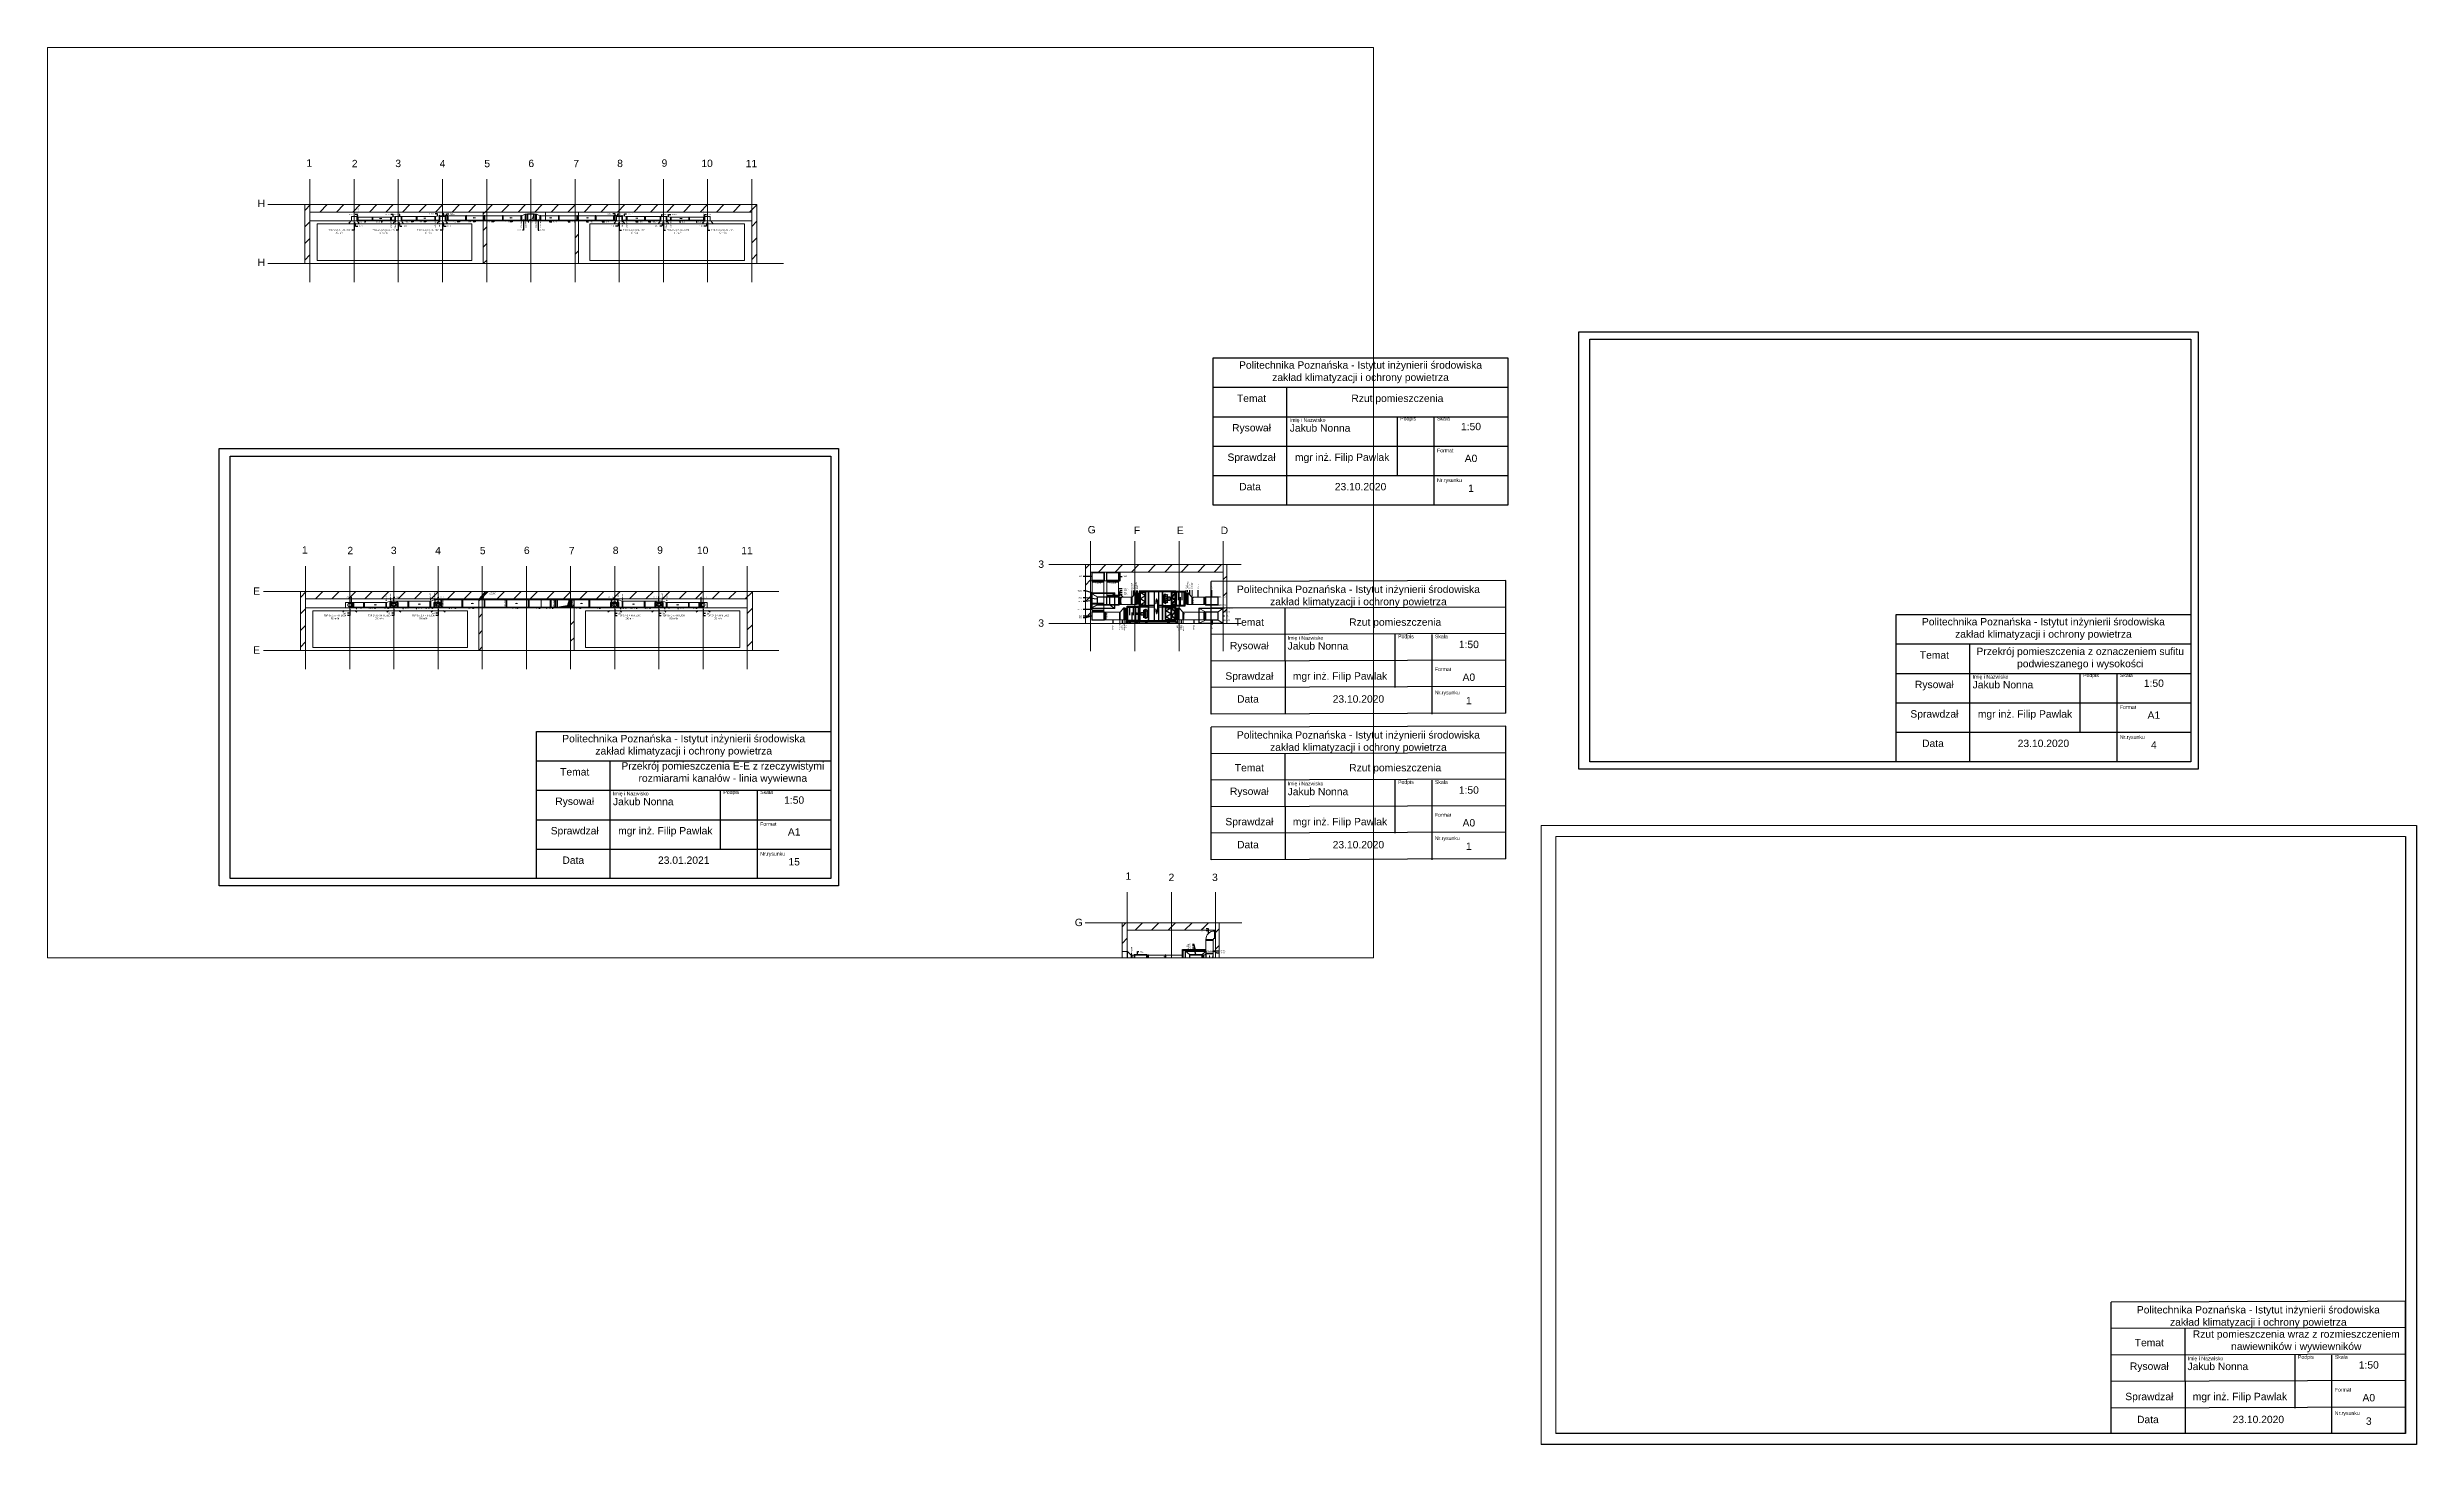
# Paper-space layout '15' of a CAD drawing. Header units: millimetres. Extents: x -233 to 2984, y -759 to 1139.
# The model-space entities are those that its viewports show. They can reach past a viewport. Long polylines and large blocks are cut down to what shows.
import ezdxf
from ezdxf import colors
from ezdxf.entities.mleader import LeaderData, LeaderLine
from ezdxf.math import Vec2, Vec3

# ---------------------------------------------------------------- set-up
doc = ezdxf.new("R2010")
doc.units = ezdxf.units.MM
doc.linetypes.add('ACAD_ISO02W100', pattern=[15, 12, -3])
doc.linetypes.add('JIS_02_1.2', pattern=[2.5, 1.25, -1.25])
for name, color, linetype in [('FLECAD1', 7, 'Continuous'), ('FLECAD2', 7, 'Continuous'), ('FLECAD3', 7, 'Continuous')]:
    doc.layers.add(name, color=color, linetype=linetype)
for name, color, linetype, lineweight in [('kanały', 7, 'Continuous', 20), ('nawi. strzałki', 150, 'Continuous', 20), ('Nawiew opis', 150, 'Continuous', 20), ('opisy', 7, 'Continuous', 13), ('wymiary', 7, 'Continuous', 13), ('wyw opis', 30, 'Continuous', 20)]:
    doc.layers.add(name, color=color, linetype=linetype, lineweight=lineweight)
doc.layers.add('osie', color=7, linetype='JIS_02_1.2', lineweight=5, transparency=0.7)
doc.layers.add('podkład', color=7, linetype='Continuous', lineweight=13, transparency=0.7)
doc.styles.get("Standard").update_dxf_attribs({"font": 'arial.ttf', "height": 0.02})
doc.styles.add('styl1', font='arial.ttf', dxfattribs={"height": 0.08})
pattern_1 = [(45, (57057.4384, -93682.1552), (-0.56126601, 0.56126601), [])]
pattern_2 = [(180, (120104.745522, -175457.02101), (-2e-18, -0.015875), []), (270, (120104.74552, -175457.02101), (0.0635, -1e-17), [])]
pattern_3 = [(180, (120101.885296, -175457.02101), (-2e-18, -0.015875), []), (270, (120101.885296, -175457.02101), (0.0635, -1e-17), [])]
pattern_4 = [(180, (120101.085296, -175458.04701), (-2e-18, -0.015875), []), (270, (120101.085296, -175458.04701), (0.0635, -1e-17), [])]
pattern_5 = [(180, (120104.735296, -175458.04701), (-2e-18, -0.015875), []), (270, (120104.735296, -175458.04701), (0.0635, -1e-17), [])]
pattern_6 = [(45, (57057.739, -93655.8721), (-0.56126601, 0.56126601), [])]

# ---------------------------------------------------------------- blocks, each defined once
blk = doc.blocks.new('_None')

msp = doc.modelspace()

# ---------------------------------------------------------------- hatches: boundary and pattern name
at = {"layer": 'kanały'}
h = msp.add_hatch(color=256, dxfattribs=at)
h.dxf.hatch_style = 1
h.paths.add_polyline_path([(60082.473111, -87708.372764), (60083.163905, -87708.268704), (60083.273111, -87707.872764), (60083.273111, -87708.372764)])
at = {"layer": 'kanały', "ltscale": 20}
h = msp.add_hatch(color=256, dxfattribs=at)
h.dxf.hatch_style = 1
h.paths.add_polyline_path([(60120.977233, -87709.228552), (60120.977233, -87708.428552), (60120.972233, -87708.428552), (60120.972233, -87709.228552)])
h = msp.add_hatch(dxfattribs=at)
h.set_pattern_fill('GRATE', color=256, scale=0.02, angle=180)
h.set_pattern_definition(pattern_4)
edge = h.paths.add_edge_path()
edge.add_line((60121.042233, -87709.203552), (60121.042233, -87708.453552))
edge.add_line((60121.022233, -87709.203552), (60121.022233, -87708.453552))
h = msp.add_hatch(dxfattribs=at)
h.set_pattern_fill('GRATE', color=256, scale=0.02, angle=180)
h.set_pattern_definition(pattern_4)
edge = h.paths.add_edge_path()
edge.add_line((60121.122233, -87709.203552), (60121.122233, -87708.453552))
edge.add_line((60121.102233, -87709.203552), (60121.102233, -87708.453552))
h = msp.add_hatch(color=256, dxfattribs=at)
h.dxf.hatch_style = 1
h.paths.add_polyline_path([(60121.167233, -87709.228552), (60121.167233, -87708.428418), (60121.172233, -87708.428552), (60121.172233, -87709.228552)])
h = msp.add_hatch(color=256, dxfattribs=at)
h.dxf.hatch_style = 1
h.paths.add_polyline_path([(60121.777233, -87708.202552), (60121.777233, -87707.402552), (60121.772233, -87707.402552), (60121.772233, -87708.202552)])
h = msp.add_hatch(dxfattribs=at)
h.set_pattern_fill('GRATE', color=256, scale=0.02, angle=180)
h.set_pattern_definition(pattern_3)
edge = h.paths.add_edge_path()
edge.add_line((60121.842233, -87708.177552), (60121.842233, -87707.427552))
edge.add_line((60121.822233, -87708.177552), (60121.822233, -87707.427552))
h = msp.add_hatch(dxfattribs=at)
h.set_pattern_fill('GRATE', color=256, scale=0.02, angle=180)
h.set_pattern_definition(pattern_3)
edge = h.paths.add_edge_path()
edge.add_line((60121.922233, -87708.177552), (60121.922233, -87707.427552))
edge.add_line((60121.902233, -87708.177552), (60121.902233, -87707.427552))
h = msp.add_hatch(color=256, dxfattribs=at)
h.dxf.hatch_style = 1
h.paths.add_polyline_path([(60121.967233, -87708.202552), (60121.967233, -87707.402418), (60121.972233, -87707.402552), (60121.972233, -87708.202552)])
h = msp.add_hatch(color=256, dxfattribs=at)
h.dxf.hatch_style = 1
h.paths.add_polyline_path([(60124.477233, -87709.228552), (60124.477233, -87708.428418), (60124.472233, -87708.428552), (60124.472233, -87709.228552)])
h = msp.add_hatch(dxfattribs=at)
h.set_pattern_fill('GRATE', color=256, scale=0.02, angle=180)
h.set_pattern_definition(pattern_5)
edge = h.paths.add_edge_path()
edge.add_line((60124.522233, -87709.203552), (60124.522233, -87708.453552))
edge.add_line((60124.542233, -87709.203552), (60124.542233, -87708.453552))
h = msp.add_hatch(dxfattribs=at)
h.set_pattern_fill('GRATE', color=256, scale=0.02, angle=180)
h.set_pattern_definition(pattern_5)
edge = h.paths.add_edge_path()
edge.add_line((60124.602233, -87709.203552), (60124.602233, -87708.453552))
edge.add_line((60124.622233, -87709.203552), (60124.622233, -87708.453552))
h = msp.add_hatch(color=256, dxfattribs=at)
h.dxf.hatch_style = 1
h.paths.add_polyline_path([(60124.667233, -87709.228552), (60124.667233, -87708.428552), (60124.672233, -87708.428552), (60124.672233, -87709.228552)])
h = msp.add_hatch(color=256, dxfattribs=at)
h.dxf.hatch_style = 1
h.paths.add_polyline_path([(60125.077233, -87708.202552), (60125.077233, -87707.402418), (60125.072233, -87707.402552), (60125.072233, -87708.202552)])
h = msp.add_hatch(dxfattribs=at)
h.set_pattern_fill('GRATE', color=256, scale=0.02, angle=180)
h.set_pattern_definition(pattern_2)
edge = h.paths.add_edge_path()
edge.add_line((60125.122233, -87708.177552), (60125.122233, -87707.427552))
edge.add_line((60125.142233, -87708.177552), (60125.142233, -87707.427552))
h = msp.add_hatch(dxfattribs=at)
h.set_pattern_fill('GRATE', color=256, scale=0.02, angle=180)
h.set_pattern_definition(pattern_2)
edge = h.paths.add_edge_path()
edge.add_line((60125.202233, -87708.177552), (60125.202233, -87707.427552))
edge.add_line((60125.222233, -87708.177552), (60125.222233, -87707.427552))
h = msp.add_hatch(color=256, dxfattribs=at)
h.dxf.hatch_style = 1
h.paths.add_polyline_path([(60125.267233, -87708.202552), (60125.267233, -87707.402552), (60125.272233, -87707.402552), (60125.272233, -87708.202552)])
at = {"layer": 'podkład'}
h = msp.add_hatch(dxfattribs=at)
h.set_pattern_fill('ANSI31', color=256, scale=0.25)
h.set_pattern_definition(pattern_6)
h.paths.add_polyline_path([(60065.673773, -87681.63965), (60065.673773, -87681.03965), (60065.323773, -87681.03965), (60065.323773, -87681.63965), (60065.323773, -87685.03965), (60065.673773, -87685.03965)])
h.paths.add_polyline_path([(60077.673773, -87681.63965), (60077.433773, -87681.63965), (60077.433773, -87685.03965), (60077.673773, -87685.03965)])
h.paths.add_polyline_path([(60083.913773, -87681.63965), (60083.673773, -87681.63965), (60083.673773, -87685.03965), (60083.913773, -87685.03965)])
h.paths.add_polyline_path([(60077.433773, -87681.03965), (60065.673773, -87681.03965), (60065.673773, -87681.53965), (60077.433773, -87681.53965)])
h.paths.add_polyline_path([(60077.673773, -87681.03965), (60077.433773, -87681.03965), (60077.433773, -87681.53965), (60077.673773, -87681.53965)])
h.paths.add_polyline_path([(60083.673773, -87681.03965), (60077.673773, -87681.03965), (60077.673773, -87681.53965), (60083.673773, -87681.53965)])
h.paths.add_polyline_path([(60095.673773, -87681.03965), (60083.913773, -87681.03965), (60083.913773, -87681.53965), (60095.673773, -87681.53965)])
h.paths.add_polyline_path([(60096.023773, -87681.63965), (60096.023773, -87681.03965), (60095.673773, -87681.03965), (60095.673773, -87681.63965), (60095.673773, -87685.03965), (60096.023773, -87685.03965)])
h = msp.add_hatch(dxfattribs=at)
h.set_pattern_fill('ANSI31', color=256, scale=0.25)
h.set_pattern_definition(pattern_6)
h.paths.add_polyline_path([(60077.433773, -87681.63965), (60077.673773, -87681.63965), (60077.673773, -87681.53965), (60077.433773, -87681.53965)])
h = msp.add_hatch(dxfattribs=at)
h.set_pattern_fill('ANSI31', color=256, scale=0.25)
h.set_pattern_definition([(45, (57109.71775, -93668.8798), (-0.56126601, 0.56126601), [])])
h.paths.add_polyline_path([(60127.687133, -87705.991552), (60127.687133, -87709.491552), (60127.927133, -87709.491552), (60127.927133, -87705.491552), (60118.687133, -87705.491552), (60118.337133, -87705.491552), (60118.337133, -87709.491552), (60118.687133, -87709.491552), (60118.687133, -87705.991552)])
h = msp.add_hatch(dxfattribs=at)
h.set_pattern_fill('ANSI31', color=256, scale=0.25)
h.set_pattern_definition(pattern_1)
h.paths.add_polyline_path([(60065.373111, -87707.922764), (60065.373111, -87707.322764), (60065.023111, -87707.322764), (60065.023111, -87707.922764), (60065.023111, -87711.322764), (60065.373111, -87711.322764)])
h.paths.add_polyline_path([(60077.373111, -87707.922764), (60077.133111, -87707.922764), (60077.133111, -87711.322764), (60077.373111, -87711.322764)])
h.paths.add_polyline_path([(60083.613111, -87707.922764), (60083.373111, -87707.922764), (60083.373111, -87711.322764), (60083.613111, -87711.322764)])
h.paths.add_polyline_path([(60077.133111, -87707.322764), (60065.373111, -87707.322764), (60065.373111, -87707.822764), (60077.133111, -87707.822764)])
h.paths.add_polyline_path([(60077.373111, -87707.322764), (60077.133111, -87707.322764), (60077.133111, -87707.822764), (60077.373111, -87707.822764)])
h.paths.add_polyline_path([(60083.373111, -87707.322764), (60077.373111, -87707.322764), (60077.373111, -87707.822764), (60083.373111, -87707.822764)])
h.paths.add_polyline_path([(60095.373111, -87707.322764), (60083.613111, -87707.322764), (60083.613111, -87707.822764), (60095.373111, -87707.822764)])
h.paths.add_polyline_path([(60095.723111, -87707.922764), (60095.723111, -87707.322764), (60095.373111, -87707.322764), (60095.373111, -87707.922764), (60095.373111, -87711.322764), (60095.723111, -87711.322764)])
h = msp.add_hatch(dxfattribs=at)
h.set_pattern_fill('ANSI31', color=256, scale=0.25)
h.set_pattern_definition(pattern_1)
h.paths.add_polyline_path([(60077.133111, -87707.922764), (60077.373111, -87707.922764), (60077.373111, -87707.822764), (60077.133111, -87707.822764)])
h = msp.add_hatch(dxfattribs=at)
h.set_pattern_fill('ANSI31', color=256, scale=0.25)
h.set_pattern_definition([(45, (57112.1961, -93693.2119), (-0.56126601, 0.56126601), [])])
h.paths.add_polyline_path([(60127.165519, -87730.323608), (60127.165519, -87733.823608), (60127.405519, -87733.823608), (60127.405519, -87729.823608), (60121.165519, -87729.823608), (60120.815519, -87729.823608), (60120.815519, -87731.772608), (60121.165519, -87731.772608), (60121.165519, -87730.323608)])

# ---------------------------------------------------------------- linework, layer by layer
at = {"layer": 'FLECAD1', "linetype": 'Continuous'}
for points in [[(60121.972233, -87709.341552, 0), (60121.172233, -87709.341552, 0), (60121.172233, -87708.315552, 0), (60121.972233, -87708.315552, 0), (60121.972233, -87709.341552, 0)], [(60121.972233, -87709.341552, 0), (60124.472233, -87709.341552, 0), (60124.472233, -87707.289552, 0), (60121.972233, -87707.289552, 0), (60121.972233, -87709.341552, 0)], [(60124.472233, -87708.315552, 0), (60124.472233, -87707.289552, 0), (60125.072233, -87707.289552, 0), (60125.072233, -87708.315552, 0), (60124.472233, -87708.315552, 0)], [(60121.972233, -87709.491552, 0), (60121.172233, -87709.491552, 0), (60121.172233, -87709.341552, 0), (60121.972233, -87709.341552, 0), (60121.972233, -87709.491552, 0)], [(60121.172233, -87709.341552, 0), (60121.172233, -87709.491552, 0), (60121.172233, -87709.341552, 0), (60121.172233, -87709.341552, 0), (60121.172233, -87709.341552, 0)], [(60121.172233, -87709.491552, 0), (60121.172233, -87709.491552, 0), (60121.172233, -87709.491552, 0)], [(60124.472233, -87709.491552, 0), (60121.972233, -87709.491552, 0), (60121.972233, -87709.341552, 0), (60124.472233, -87709.341552, 0), (60124.472233, -87709.491552, 0)], [(60121.972233, -87709.341552, 0), (60121.972233, -87709.491552, 0), (60121.972233, -87709.341552, 0), (60121.972233, -87709.341552, 0), (60121.972233, -87709.341552, 0)], [(60121.972233, -87709.491552, 0), (60121.972233, -87709.491552, 0), (60121.972233, -87709.491552, 0)], [(60124.925519, -87732.647608, 0), (60124.925519, -87731.621608, 0), (60126.512519, -87731.621608, 0)]]:
    msp.add_polyline3d(points, dxfattribs=at)
at = {"layer": 'FLECAD2', "linetype": 'Continuous'}
for points in [[(60121.722233, -87709.288552, 0), (60121.222233, -87709.288552, 0), (60121.222233, -87708.368552, 0), (60121.722233, -87708.368552, 0), (60121.722233, -87709.288552, 0)], [(60121.922233, -87709.288552, 0), (60121.722233, -87709.288552, 0), (60121.722233, -87708.368552, 0), (60121.922233, -87708.368552, 0), (60121.922233, -87709.288552, 0)], [(60122.022233, -87707.342552, 0), (60122.022233, -87708.262552, 0), (60122.022233, -87707.342552, 0), (60122.022233, -87708.262552, 0), (60122.022233, -87708.262552, 0), (60122.022233, -87707.342552, 0), (60122.022233, -87707.342552, 0), (60122.022233, -87707.342552, 0)], [(60122.022233, -87707.342552, 0), (60122.022233, -87708.262552, 0), (60122.422233, -87708.262552, 0), (60122.422233, -87707.342552, 0), (60122.022233, -87707.342552, 0)], [(60122.022233, -87708.262552, 0), (60122.022233, -87708.262552, 0)], [(60122.022233, -87709.288552, 0), (60122.622233, -87709.288552, 0), (60122.622233, -87708.368552, 0), (60122.022233, -87708.368552, 0), (60122.022233, -87709.288552, 0)], [(60122.422233, -87707.342552, 0), (60122.422233, -87708.262552, 0), (60122.622233, -87708.262552, 0), (60122.622233, -87707.342552, 0), (60122.422233, -87707.342552, 0)], [(60122.622233, -87709.288552, 0), (60123.572233, -87709.288552, 0), (60123.572233, -87707.342552, 0), (60122.622233, -87707.342552, 0), (60122.622233, -87709.288552, 0)], [(60123.572233, -87707.342552, 0), (60123.572233, -87708.262552, 0), (60124.172233, -87708.262552, 0), (60124.172233, -87707.342552, 0), (60123.572233, -87707.342552, 0)], [(60123.572233, -87709.288552, 0), (60123.772233, -87709.288552, 0), (60123.772233, -87708.368552, 0), (60123.572233, -87708.368552, 0), (60123.572233, -87709.288552, 0)], [(60123.772233, -87709.288552, 0), (60124.172233, -87709.288552, 0), (60124.172233, -87708.368552, 0), (60123.772233, -87708.368552, 0), (60123.772233, -87709.288552, 0)], [(60124.172233, -87707.342552, 0), (60124.172233, -87708.262552, 0), (60124.422233, -87708.262552, 0), (60124.422233, -87707.342552, 0), (60124.172233, -87707.342552, 0)], [(60124.172233, -87709.288552, 0), (60124.422233, -87709.288552, 0), (60124.422233, -87708.368552, 0), (60124.172233, -87708.368552, 0), (60124.172233, -87709.288552, 0)], [(60124.522233, -87708.262552, 0), (60124.522233, -87707.342552, 0), (60125.022233, -87707.342552, 0), (60125.022233, -87708.262552, 0), (60124.522233, -87708.262552, 0)], [(60124.975519, -87732.594608, 0), (60124.975519, -87731.674608, 0), (60126.512519, -87731.674608, 0)], [(60124.975519, -87732.594608, 0), (60124.975519, -87731.674608, 0), (60126.512519, -87731.674608, 0)], [(60126.512519, -87732.594608, 0), (60124.975519, -87732.594608, 0)], [(60126.512519, -87732.594608, 0), (60124.975519, -87732.594608, 0)], [(60126.512519, -87732.534608, 0), (60125.125519, -87732.534608, 0)], [(60126.512519, -87732.534608, 0), (60125.125519, -87732.534608, 0)]]:
    msp.add_polyline3d(points, dxfattribs=at)
at = {"layer": 'FLECAD3', "linetype": 'Continuous'}
for p, q in [((60121.347233, -87708.920552), (60121.347233, -87708.368552)), ((60121.597233, -87708.920552), (60121.597233, -87708.368552)), ((60122.392233, -87707.595552), (60122.052233, -87707.388552)), ((60122.052233, -87707.802552), (60122.392233, -87707.595552)), ((60122.392233, -87708.009552), (60122.052233, -87707.802552)), ((60122.052233, -87708.216552), (60122.392233, -87708.009552)), ((60122.322233, -87708.594552), (60122.320233, -87708.598552)), ((60122.329233, -87708.585552), (60122.322233, -87708.594552)), ((60122.336233, -87708.577552), (60122.329233, -87708.585552)), ((60122.343233, -87708.570552), (60122.336233, -87708.577552)), ((60122.350233, -87708.564552), (60122.343233, -87708.570552)), ((60122.358233, -87708.559552), (60122.350233, -87708.564552)), ((60122.367233, -87708.555552), (60122.358233, -87708.559552)), ((60122.375233, -87708.553552), (60122.367233, -87708.555552)), ((60122.380233, -87708.552552), (60122.375233, -87708.553552)), ((60122.384233, -87708.552552), (60122.380233, -87708.552552)), ((60122.392233, -87708.550552), (60122.384233, -87708.552552)), ((60122.401233, -87708.546552), (60122.392233, -87708.550552)), ((60122.409233, -87708.541552), (60122.401233, -87708.546552)), ((60122.416233, -87708.535552), (60122.409233, -87708.541552)), ((60122.423233, -87708.528552), (60122.416233, -87708.535552)), ((60122.423233, -87708.666552), (60122.416233, -87708.673552)), ((60122.430233, -87708.520552), (60122.423233, -87708.528552)), ((60122.430233, -87708.658552), (60122.423233, -87708.666552)), ((60122.437233, -87708.511552), (60122.430233, -87708.520552)), ((60122.437233, -87708.649552), (60122.430233, -87708.658552)), ((60122.440233, -87708.506552), (60122.437233, -87708.511552)), ((60122.440233, -87708.644552), (60122.437233, -87708.649552)), ((60122.533233, -87708.599552), (60122.530233, -87708.598552)), ((60122.541233, -87708.599552), (60122.533233, -87708.599552)), ((60122.548233, -87708.598552), (60122.541233, -87708.599552)), ((60122.556233, -87708.596552), (60122.548233, -87708.598552)), ((60122.563233, -87708.593552), (60122.556233, -87708.596552)), ((60122.570233, -87708.589552), (60122.563233, -87708.593552)), ((60122.576233, -87708.585552), (60122.570233, -87708.589552)), ((60122.583233, -87708.579552), (60122.576233, -87708.585552)), ((60122.589233, -87708.573552), (60122.583233, -87708.579552)), ((60122.594233, -87708.567552), (60122.589233, -87708.573552)), ((60122.600233, -87708.559552), (60122.594233, -87708.567552)), ((60122.605233, -87708.551552), (60122.600233, -87708.559552)), ((60122.609233, -87708.542552), (60122.605233, -87708.551552)), ((60122.613233, -87708.533552), (60122.609233, -87708.542552)), ((60122.617233, -87708.523552), (60122.613233, -87708.533552)), ((60122.620233, -87708.512552), (60122.617233, -87708.523552)), ((60122.622233, -87708.506552), (60122.620233, -87708.512552)), ((60123.022233, -87708.262552), (60122.622233, -87708.262552)), ((60123.022233, -87708.368552), (60122.622233, -87708.368552)), ((60123.022233, -87709.288552), (60123.022233, -87707.342552)), ((60123.103233, -87708.124552), (60123.101233, -87708.149552)), ((60123.101233, -87708.482552), (60123.102233, -87708.505552)), ((60123.102233, -87708.505552), (60123.106233, -87708.550552)), ((60123.106233, -87708.076552), (60123.103233, -87708.124552)), ((60123.111233, -87708.032552), (60123.106233, -87708.076552)), ((60123.106233, -87708.550552), (60123.110233, -87708.591552)), ((60123.110233, -87708.591552), (60123.114233, -87708.629552)), ((60123.116233, -87707.990552), (60123.111233, -87708.032552)), ((60123.114233, -87708.629552), (60123.119233, -87708.664552)), ((60123.121233, -87707.953552), (60123.116233, -87707.990552)), ((60123.119233, -87708.664552), (60123.125233, -87708.695552)), ((60123.128233, -87707.920552), (60123.121233, -87707.953552)), ((60123.133233, -87707.898552), (60123.128233, -87707.920552)), ((60123.136233, -87707.885552), (60123.133233, -87707.898552)), ((60123.140233, -87707.874552), (60123.136233, -87707.885552)), ((60123.144233, -87707.863552), (60123.140233, -87707.874552)), ((60123.146233, -87707.858552), (60123.144233, -87707.863552)), ((60123.148233, -87707.854552), (60123.146233, -87707.858552)), ((60123.151233, -87707.847552), (60123.148233, -87707.854552)), ((60123.155233, -87707.841552), (60123.151233, -87707.847552)), ((60123.159233, -87707.836552), (60123.155233, -87707.841552)), ((60123.162233, -87707.832552), (60123.159233, -87707.836552)), ((60123.166233, -87707.830552), (60123.162233, -87707.832552)), ((60123.170233, -87707.829552), (60123.166233, -87707.830552)), ((60123.173233, -87707.829552), (60123.170233, -87707.829552)), ((60123.177233, -87707.830552), (60123.173233, -87707.829552)), ((60123.181233, -87707.833552), (60123.177233, -87707.830552)), ((60123.184233, -87707.836552), (60123.181233, -87707.833552)), ((60123.188233, -87707.841552), (60123.184233, -87707.836552)), ((60123.191233, -87707.846552), (60123.188233, -87707.841552)), ((60123.195233, -87707.853552), (60123.191233, -87707.846552)), ((60123.198233, -87707.861552), (60123.195233, -87707.853552)), ((60123.202233, -87707.870552), (60123.198233, -87707.861552)), ((60123.206233, -87707.885552), (60123.202233, -87707.870552)), ((60123.213233, -87707.908552), (60123.206233, -87707.885552)), ((60123.218233, -87707.936552), (60123.213233, -87707.908552)), ((60123.224233, -87707.967552), (60123.218233, -87707.936552)), ((60123.220233, -87708.688552), (60123.225233, -87708.656552)), ((60123.229233, -87708.002552), (60123.224233, -87707.967552)), ((60123.225233, -87708.656552), (60123.230233, -87708.620552)), ((60123.233233, -87708.040552), (60123.229233, -87708.002552)), ((60123.230233, -87708.620552), (60123.234233, -87708.582552)), ((60123.237233, -87708.081552), (60123.233233, -87708.040552)), ((60123.234233, -87708.582552), (60123.238233, -87708.542552)), ((60123.241233, -87708.126552), (60123.237233, -87708.081552)), ((60123.238233, -87708.542552), (60123.241233, -87708.500552)), ((60123.242233, -87708.149552), (60123.241233, -87708.126552)), ((60123.241233, -87708.500552), (60123.243233, -87708.456552)), ((60123.243233, -87708.173552), (60123.242233, -87708.149552)), ((60123.245233, -87708.221552), (60123.243233, -87708.173552)), ((60123.243233, -87708.456552), (60123.245233, -87708.410552)), ((60123.246233, -87708.269552), (60123.245233, -87708.221552)), ((60123.245233, -87708.410552), (60123.246233, -87708.364552)), ((60123.247233, -87708.316552), (60123.246233, -87708.269552)), ((60123.246233, -87708.364552), (60123.247233, -87708.316552)), ((60123.322233, -87709.288552), (60123.322233, -87707.342552)), ((60123.572233, -87708.262552), (60123.322233, -87708.262552)), ((60123.572233, -87708.368552), (60123.322233, -87708.368552)), ((60123.572233, -87707.480552), (60123.573233, -87707.486552)), ((60123.572233, -87708.124552), (60123.573233, -87708.119552)), ((60123.573233, -87707.486552), (60123.576233, -87707.497552)), ((60123.573233, -87708.119552), (60123.576233, -87708.108552)), ((60123.576233, -87707.497552), (60123.580233, -87707.507552)), ((60123.576233, -87708.108552), (60123.580233, -87708.098552)), ((60123.580233, -87707.507552), (60123.584233, -87707.516552)), ((60123.580233, -87708.098552), (60123.584233, -87708.089552)), ((60123.584233, -87707.516552), (60123.588233, -87707.525552)), ((60123.584233, -87708.089552), (60123.588233, -87708.080552)), ((60123.588233, -87707.525552), (60123.593233, -87707.533552)), ((60123.588233, -87708.080552), (60123.593233, -87708.072552)), ((60123.593233, -87707.533552), (60123.599233, -87707.541552)), ((60123.593233, -87708.072552), (60123.599233, -87708.064552)), ((60123.599233, -87707.541552), (60123.604233, -87707.547552)), ((60123.599233, -87708.064552), (60123.604233, -87708.058552)), ((60123.604233, -87707.547552), (60123.610233, -87707.553552)), ((60123.604233, -87708.058552), (60123.610233, -87708.052552)), ((60123.610233, -87707.553552), (60123.617233, -87707.559552)), ((60123.610233, -87708.052552), (60123.617233, -87708.046552)), ((60123.617233, -87707.559552), (60123.623233, -87707.563552)), ((60123.617233, -87708.046552), (60123.623233, -87708.042552)), ((60123.623233, -87707.563552), (60123.630233, -87707.567552)), ((60123.623233, -87708.042552), (60123.630233, -87708.038552)), ((60123.630233, -87707.567552), (60123.637233, -87707.570552)), ((60123.630233, -87708.038552), (60123.637233, -87708.035552)), ((60123.637233, -87707.570552), (60123.645233, -87707.572552)), ((60123.637233, -87708.035552), (60123.645233, -87708.033552)), ((60123.645233, -87707.572552), (60123.652233, -87707.573552)), ((60123.645233, -87708.033552), (60123.652233, -87708.032552)), ((60123.652233, -87707.573552), (60123.660233, -87707.573552)), ((60123.652233, -87708.032552), (60123.660233, -87708.032552)), ((60123.660233, -87707.573552), (60123.664233, -87707.572552)), ((60123.660233, -87708.032552), (60123.664233, -87708.032552)), ((60123.754233, -87707.480552), (60123.756233, -87707.485552)), ((60123.754233, -87707.618552), (60123.756233, -87707.623552)), ((60123.754233, -87707.802552), (60123.757233, -87707.804552)), ((60123.754233, -87707.986552), (60123.758233, -87707.986552)), ((60123.754233, -87708.124552), (60123.758233, -87708.124552)), ((60123.756233, -87707.485552), (60123.763233, -87707.494552)), ((60123.756233, -87707.623552), (60123.763233, -87707.632552)), ((60123.757233, -87707.804552), (60123.765233, -87707.807552)), ((60123.758233, -87707.986552), (60123.766233, -87707.984552)), ((60123.758233, -87708.124552), (60123.766233, -87708.122552)), ((60123.763233, -87707.494552), (60123.770233, -87707.502552)), ((60123.763233, -87707.632552), (60123.770233, -87707.640552)), ((60123.765233, -87707.807552), (60123.772233, -87707.809552)), ((60123.766233, -87707.984552), (60123.775233, -87707.980552)), ((60123.766233, -87708.122552), (60123.775233, -87708.118552)), ((60123.770233, -87707.502552), (60123.777233, -87707.509552)), ((60123.770233, -87707.640552), (60123.777233, -87707.647552)), ((60123.772233, -87707.809552), (60123.780233, -87707.810552)), ((60123.775233, -87707.980552), (60123.783233, -87707.975552)), ((60123.775233, -87708.118552), (60123.783233, -87708.113552)), ((60123.777233, -87707.509552), (60123.784233, -87707.515552)), ((60123.777233, -87707.647552), (60123.784233, -87707.653552)), ((60123.780233, -87707.810552), (60123.787233, -87707.810552)), ((60123.783233, -87707.975552), (60123.790233, -87707.969552)), ((60123.783233, -87708.113552), (60123.790233, -87708.107552)), ((60123.784233, -87707.515552), (60123.792233, -87707.520552)), ((60123.784233, -87707.653552), (60123.792233, -87707.658552)), ((60123.787233, -87707.810552), (60123.795233, -87707.809552)), ((60123.790233, -87707.969552), (60123.797233, -87707.962552)), ((60123.790233, -87708.107552), (60123.797233, -87708.100552)), ((60123.792233, -87707.520552), (60123.801233, -87707.524552)), ((60123.792233, -87707.658552), (60123.801233, -87707.662552)), ((60123.795233, -87707.809552), (60123.802233, -87707.807552)), ((60123.797233, -87707.962552), (60123.804233, -87707.954552)), ((60123.797233, -87708.100552), (60123.804233, -87708.092552)), ((60123.801233, -87707.524552), (60123.809233, -87707.526552)), ((60123.801233, -87707.662552), (60123.809233, -87707.664552)), ((60123.802233, -87707.807552), (60123.810233, -87707.804552)), ((60123.802233, -87708.621552), (60124.142233, -87708.414552)), ((60124.142233, -87708.828552), (60123.802233, -87708.621552)), ((60123.804233, -87707.954552), (60123.811233, -87707.945552)), ((60123.804233, -87708.092552), (60123.811233, -87708.083552)), ((60123.809233, -87707.526552), (60123.814233, -87707.526552)), ((60123.809233, -87707.664552), (60123.814233, -87707.664552)), ((60123.810233, -87707.804552), (60123.814233, -87707.802552)), ((60123.811233, -87707.945552), (60123.814233, -87707.940552)), ((60123.811233, -87708.083552), (60123.814233, -87708.078552)), ((60123.814233, -87707.526552), (60123.818233, -87707.527552)), ((60123.814233, -87707.664552), (60123.818233, -87707.665552)), ((60123.814233, -87707.802552), (60123.817233, -87707.801552)), ((60123.814233, -87707.940552), (60123.816233, -87707.936552)), ((60123.814233, -87708.078552), (60123.816233, -87708.074552)), ((60123.816233, -87707.936552), (60123.823233, -87707.927552)), ((60123.816233, -87708.074552), (60123.823233, -87708.065552)), ((60123.817233, -87707.801552), (60123.825233, -87707.798552)), ((60123.818233, -87707.527552), (60123.826233, -87707.529552)), ((60123.818233, -87707.665552), (60123.826233, -87707.667552)), ((60123.823233, -87707.927552), (60123.830233, -87707.919552)), ((60123.823233, -87708.065552), (60123.830233, -87708.057552)), ((60123.825233, -87707.798552), (60123.832233, -87707.796552)), ((60123.826233, -87707.529552), (60123.835233, -87707.533552)), ((60123.826233, -87707.667552), (60123.835233, -87707.671552)), ((60123.830233, -87707.919552), (60123.837233, -87707.912552)), ((60123.830233, -87708.057552), (60123.837233, -87708.050552)), ((60123.832233, -87707.796552), (60123.840233, -87707.795552)), ((60123.835233, -87707.533552), (60123.843233, -87707.538552)), ((60123.835233, -87707.671552), (60123.843233, -87707.676552)), ((60123.837233, -87707.912552), (60123.844233, -87707.906552)), ((60123.837233, -87708.050552), (60123.844233, -87708.044552)), ((60123.840233, -87707.795552), (60123.847233, -87707.795552)), ((60123.843233, -87707.538552), (60123.850233, -87707.544552)), ((60123.843233, -87707.676552), (60123.850233, -87707.682552)), ((60123.844233, -87707.906552), (60123.852233, -87707.901552)), ((60123.844233, -87708.044552), (60123.852233, -87708.039552)), ((60123.847233, -87707.795552), (60123.855233, -87707.796552)), ((60123.850233, -87707.544552), (60123.857233, -87707.551552)), ((60123.850233, -87707.682552), (60123.857233, -87707.689552)), ((60123.852233, -87707.901552), (60123.861233, -87707.897552)), ((60123.852233, -87708.039552), (60123.861233, -87708.035552)), ((60123.855233, -87707.796552), (60123.862233, -87707.798552)), ((60123.857233, -87707.551552), (60123.864233, -87707.559552)), ((60123.857233, -87707.689552), (60123.864233, -87707.697552)), ((60123.861233, -87707.897552), (60123.869233, -87707.895552)), ((60123.861233, -87708.035552), (60123.869233, -87708.033552)), ((60123.862233, -87707.798552), (60123.870233, -87707.801552)), ((60123.864233, -87707.559552), (60123.871233, -87707.568552)), ((60123.864233, -87707.697552), (60123.871233, -87707.706552)), ((60123.869233, -87707.895552), (60123.874233, -87707.894552)), ((60123.869233, -87708.033552), (60123.874233, -87708.032552)), ((60123.870233, -87707.801552), (60123.874233, -87707.802552)), ((60123.871233, -87707.568552), (60123.874233, -87707.572552)), ((60123.871233, -87707.706552), (60123.874233, -87707.710552)), ((60123.904233, -87707.756552), (60123.934233, -87707.756552)), ((60123.904233, -87707.848552), (60123.934233, -87707.848552)), ((60124.411233, -87707.454552), (60124.213233, -87707.670552)), ((60124.411233, -87707.910552), (60124.213233, -87707.694552)), ((60124.411233, -87707.934552), (60124.213233, -87708.150552)), ((60124.213233, -87708.480552), (60124.411233, -87708.696552)), ((60124.647233, -87707.894552), (60124.647233, -87707.342552)), ((60124.772233, -87707.710552), (60124.772233, -87708.262552)), ((60124.897233, -87707.894552), (60124.897233, -87707.342552)), ((60121.472233, -87708.736552), (60121.472233, -87709.288552)), ((60121.779233, -87708.828552), (60121.864233, -87708.828552)), ((60121.822233, -87708.786552), (60121.822233, -87708.871552)), ((60122.290233, -87708.782552), (60122.260233, -87708.782552)), ((60122.290233, -87708.874552), (60122.260233, -87708.874552)), ((60122.322233, -87708.732552), (60122.320233, -87708.736552)), ((60122.323233, -87708.827552), (60122.320233, -87708.828552)), ((60122.324233, -87708.921552), (60122.320233, -87708.920552)), ((60122.324233, -87709.059552), (60122.320233, -87709.058552)), ((60122.329233, -87708.723552), (60122.322233, -87708.732552)), ((60122.331233, -87708.824552), (60122.323233, -87708.827552)), ((60122.332233, -87708.923552), (60122.324233, -87708.921552)), ((60122.332233, -87709.061552), (60122.324233, -87709.059552)), ((60122.336233, -87708.715552), (60122.329233, -87708.723552)), ((60122.338233, -87708.822552), (60122.331233, -87708.824552)), ((60122.341233, -87708.927552), (60122.332233, -87708.923552)), ((60122.341233, -87709.065552), (60122.332233, -87709.061552)), ((60122.343233, -87708.708552), (60122.336233, -87708.715552)), ((60122.346233, -87708.821552), (60122.338233, -87708.822552)), ((60122.349233, -87708.932552), (60122.341233, -87708.927552)), ((60122.349233, -87709.070552), (60122.341233, -87709.065552)), ((60122.350233, -87708.702552), (60122.343233, -87708.708552)), ((60122.353233, -87708.821552), (60122.346233, -87708.821552)), ((60122.356233, -87708.938552), (60122.349233, -87708.932552)), ((60122.356233, -87709.076552), (60122.349233, -87709.070552)), ((60122.358233, -87708.697552), (60122.350233, -87708.702552)), ((60122.361233, -87708.822552), (60122.353233, -87708.821552)), ((60122.363233, -87708.945552), (60122.356233, -87708.938552)), ((60122.363233, -87709.083552), (60122.356233, -87709.076552)), ((60122.367233, -87708.693552), (60122.358233, -87708.697552)), ((60122.368233, -87708.824552), (60122.361233, -87708.822552)), ((60122.370233, -87708.953552), (60122.363233, -87708.945552)), ((60122.370233, -87709.091552), (60122.363233, -87709.083552)), ((60122.375233, -87708.691552), (60122.367233, -87708.693552)), ((60122.376233, -87708.827552), (60122.368233, -87708.824552)), ((60122.377233, -87708.962552), (60122.370233, -87708.953552)), ((60122.377233, -87709.100552), (60122.370233, -87709.091552)), ((60122.380233, -87708.690552), (60122.375233, -87708.691552)), ((60122.380233, -87708.828552), (60122.376233, -87708.827552)), ((60122.380233, -87708.966552), (60122.377233, -87708.962552)), ((60122.380233, -87709.104552), (60122.377233, -87709.100552)), ((60122.384233, -87708.690552), (60122.380233, -87708.690552)), ((60122.383233, -87708.830552), (60122.380233, -87708.828552)), ((60122.382233, -87708.971552), (60122.380233, -87708.966552)), ((60122.382233, -87709.109552), (60122.380233, -87709.104552)), ((60122.389233, -87708.980552), (60122.382233, -87708.971552)), ((60122.389233, -87709.118552), (60122.382233, -87709.109552)), ((60122.391233, -87708.833552), (60122.383233, -87708.830552)), ((60122.392233, -87708.688552), (60122.384233, -87708.690552)), ((60122.396233, -87708.988552), (60122.389233, -87708.980552)), ((60122.396233, -87709.126552), (60122.389233, -87709.118552)), ((60122.398233, -87708.835552), (60122.391233, -87708.833552)), ((60122.401233, -87708.684552), (60122.392233, -87708.688552)), ((60122.403233, -87708.995552), (60122.396233, -87708.988552)), ((60122.403233, -87709.133552), (60122.396233, -87709.126552)), ((60122.406233, -87708.836552), (60122.398233, -87708.835552)), ((60122.409233, -87708.679552), (60122.401233, -87708.684552)), ((60122.410233, -87709.001552), (60122.403233, -87708.995552)), ((60122.410233, -87709.139552), (60122.403233, -87709.133552)), ((60122.413233, -87708.836552), (60122.406233, -87708.836552)), ((60122.416233, -87708.673552), (60122.409233, -87708.679552)), ((60122.418233, -87709.006552), (60122.410233, -87709.001552)), ((60122.418233, -87709.144552), (60122.410233, -87709.139552)), ((60122.421233, -87708.835552), (60122.413233, -87708.836552)), ((60122.427233, -87709.010552), (60122.418233, -87709.006552)), ((60122.427233, -87709.148552), (60122.418233, -87709.144552)), ((60122.428233, -87708.833552), (60122.421233, -87708.835552)), ((60122.435233, -87709.012552), (60122.427233, -87709.010552)), ((60122.435233, -87709.150552), (60122.427233, -87709.148552)), ((60122.436233, -87708.830552), (60122.428233, -87708.833552)), ((60122.440233, -87709.012552), (60122.435233, -87709.012552)), ((60122.440233, -87709.150552), (60122.435233, -87709.150552)), ((60122.440233, -87708.828552), (60122.436233, -87708.830552)), ((60122.533233, -87709.058552), (60122.530233, -87709.058552)), ((60122.541233, -87709.058552), (60122.533233, -87709.058552)), ((60122.548233, -87709.059552), (60122.541233, -87709.058552)), ((60122.556233, -87709.061552), (60122.548233, -87709.059552)), ((60122.563233, -87709.064552), (60122.556233, -87709.061552)), ((60122.570233, -87709.068552), (60122.563233, -87709.064552)), ((60122.576233, -87709.072552), (60122.570233, -87709.068552)), ((60122.583233, -87709.078552), (60122.576233, -87709.072552)), ((60122.589233, -87709.084552), (60122.583233, -87709.078552)), ((60122.594233, -87709.090552), (60122.589233, -87709.084552)), ((60122.600233, -87709.098552), (60122.594233, -87709.090552)), ((60122.605233, -87709.106552), (60122.600233, -87709.098552)), ((60122.609233, -87709.115552), (60122.605233, -87709.106552)), ((60122.613233, -87709.124552), (60122.609233, -87709.115552)), ((60122.617233, -87709.134552), (60122.613233, -87709.124552)), ((60122.620233, -87709.145552), (60122.617233, -87709.134552)), ((60122.622233, -87709.150552), (60122.620233, -87709.145552)), ((60123.125233, -87708.695552), (60123.130233, -87708.723552)), ((60123.130233, -87708.723552), (60123.137233, -87708.746552)), ((60123.137233, -87708.746552), (60123.141233, -87708.761552)), ((60123.141233, -87708.761552), (60123.145233, -87708.770552)), ((60123.145233, -87708.770552), (60123.148233, -87708.778552)), ((60123.148233, -87708.778552), (60123.152233, -87708.785552)), ((60123.152233, -87708.785552), (60123.155233, -87708.790552)), ((60123.155233, -87708.790552), (60123.159233, -87708.795552)), ((60123.159233, -87708.795552), (60123.162233, -87708.798552)), ((60123.162233, -87708.798552), (60123.166233, -87708.801552)), ((60123.166233, -87708.801552), (60123.170233, -87708.802552)), ((60123.170233, -87708.802552), (60123.173233, -87708.802552)), ((60123.173233, -87708.802552), (60123.177233, -87708.801552)), ((60123.177233, -87708.801552), (60123.181233, -87708.799552)), ((60123.181233, -87708.799552), (60123.184233, -87708.795552)), ((60123.184233, -87708.795552), (60123.188233, -87708.790552)), ((60123.188233, -87708.790552), (60123.192233, -87708.784552)), ((60123.192233, -87708.784552), (60123.195233, -87708.777552)), ((60123.195233, -87708.777552), (60123.197233, -87708.773552)), ((60123.197233, -87708.773552), (60123.199233, -87708.768552)), ((60123.199233, -87708.768552), (60123.203233, -87708.759552)), ((60123.203233, -87708.759552), (60123.206233, -87708.748552)), ((60123.206233, -87708.748552), (60123.209233, -87708.736552)), ((60123.209233, -87708.736552), (60123.214233, -87708.717552)), ((60123.214233, -87708.717552), (60123.220233, -87708.688552)), ((60123.802233, -87709.035552), (60124.142233, -87708.828552)), ((60124.142233, -87709.242552), (60123.802233, -87709.035552)), ((60124.213233, -87708.936552), (60124.411233, -87708.720552)), ((60124.213233, -87708.960552), (60124.411233, -87709.176552))]:
    msp.add_line(p, q, dxfattribs=at)
for points in [[(60122.052233, -87707.388552, 0), (60122.052233, -87708.216552, 0), (60122.392233, -87708.216552, 0), (60122.392233, -87707.388552, 0), (60122.052233, -87707.388552, 0)], [(60122.320233, -87708.598552, 0), (60122.320233, -87709.058552, 0), (60122.290233, -87709.104552, 0), (60122.290233, -87708.552552, 0), (60122.320233, -87708.598552, 0)], [(60122.530233, -87708.598552, 0), (60122.530233, -87709.058552, 0), (60122.440233, -87709.150552, 0), (60122.440233, -87708.506552, 0), (60122.530233, -87708.598552, 0)], [(60123.664233, -87707.572552, 0), (60123.664233, -87708.032552, 0), (60123.754233, -87708.124552, 0), (60123.754233, -87707.480552, 0), (60123.664233, -87707.572552, 0)], [(60124.142233, -87708.414552, 0), (60124.142233, -87709.242552, 0), (60123.802233, -87709.242552, 0), (60123.802233, -87708.414552, 0), (60124.142233, -87708.414552, 0)], [(60123.874233, -87707.572552, 0), (60123.874233, -87708.032552, 0), (60123.904233, -87708.078552, 0), (60123.904233, -87707.526552, 0), (60123.874233, -87707.572552, 0)], [(60123.934233, -87707.710552, 0), (60123.934233, -87707.894552, 0), (60124.084233, -87707.894552, 0), (60124.084233, -87707.710552, 0), (60123.934233, -87707.710552, 0)], [(60124.202233, -87707.402552, 0), (60124.202233, -87708.202552, 0), (60124.422233, -87708.202552, 0), (60124.422233, -87707.402552, 0), (60124.202233, -87707.402552, 0)], [(60124.422233, -87708.428552, 0), (60124.422233, -87709.228552, 0), (60124.202233, -87709.228552, 0), (60124.202233, -87708.428552, 0), (60124.422233, -87708.428552, 0)], [(60124.288233, -87707.555552, 0), (60124.287233, -87707.560552, 0), (60124.287233, -87707.562552, 0), (60124.287233, -87707.565552, 0), (60124.288233, -87707.570552, 0), (60124.290233, -87707.574552, 0), (60124.292233, -87707.578552, 0), (60124.296233, -87707.582552, 0), (60124.300233, -87707.584552, 0), (60124.304233, -87707.586552, 0), (60124.309233, -87707.587552, 0), (60124.312233, -87707.587552, 0), (60124.314233, -87707.587552, 0), (60124.319233, -87707.586552, 0), (60124.323233, -87707.584552, 0), (60124.327233, -87707.582552, 0), (60124.331233, -87707.578552, 0), (60124.333233, -87707.574552, 0), (60124.335233, -87707.570552, 0), (60124.336233, -87707.565552, 0), (60124.336233, -87707.562552, 0), (60124.336233, -87707.560552, 0), (60124.335233, -87707.555552, 0), (60124.333233, -87707.551552, 0), (60124.331233, -87707.547552, 0), (60124.327233, -87707.543552, 0), (60124.323233, -87707.541552, 0), (60124.319233, -87707.539552, 0), (60124.314233, -87707.538552, 0), (60124.312233, -87707.538552, 0), (60124.309233, -87707.538552, 0), (60124.304233, -87707.539552, 0), (60124.300233, -87707.541552, 0), (60124.296233, -87707.543552, 0), (60124.292233, -87707.547552, 0), (60124.290233, -87707.551552, 0), (60124.288233, -87707.555552, 0)], [(60124.287233, -87707.560552, 0), (60124.287233, -87707.562552, 0), (60124.287233, -87707.562552, 0), (60124.287233, -87707.565552, 0)], [(60124.287233, -87707.560552, 0), (60124.287233, -87707.562552, 0), (60124.287233, -87707.565552, 0)], [(60124.287233, -87707.562552, 0), (60124.287233, -87707.562552, 0)], [(60124.288233, -87707.795552, 0), (60124.287233, -87707.800552, 0), (60124.287233, -87707.802552, 0), (60124.287233, -87707.805552, 0), (60124.288233, -87707.810552, 0), (60124.290233, -87707.814552, 0), (60124.292233, -87707.818552, 0), (60124.296233, -87707.822552, 0), (60124.300233, -87707.824552, 0), (60124.304233, -87707.826552, 0), (60124.309233, -87707.827552, 0), (60124.312233, -87707.827552, 0), (60124.314233, -87707.827552, 0), (60124.319233, -87707.826552, 0), (60124.323233, -87707.824552, 0), (60124.327233, -87707.822552, 0), (60124.331233, -87707.818552, 0), (60124.333233, -87707.814552, 0), (60124.335233, -87707.810552, 0), (60124.336233, -87707.805552, 0), (60124.336233, -87707.802552, 0), (60124.336233, -87707.800552, 0), (60124.335233, -87707.795552, 0), (60124.333233, -87707.791552, 0), (60124.331233, -87707.787552, 0), (60124.327233, -87707.783552, 0), (60124.323233, -87707.781552, 0), (60124.319233, -87707.779552, 0), (60124.314233, -87707.778552, 0), (60124.312233, -87707.778552, 0), (60124.309233, -87707.778552, 0), (60124.304233, -87707.779552, 0), (60124.300233, -87707.781552, 0), (60124.296233, -87707.783552, 0), (60124.292233, -87707.787552, 0), (60124.290233, -87707.791552, 0), (60124.288233, -87707.795552, 0)], [(60124.287233, -87707.800552, 0), (60124.287233, -87707.802552, 0), (60124.287233, -87707.802552, 0), (60124.287233, -87707.805552, 0)], [(60124.287233, -87707.800552, 0), (60124.287233, -87707.802552, 0), (60124.287233, -87707.805552, 0)], [(60124.287233, -87707.802552, 0), (60124.287233, -87707.802552, 0)], [(60124.288233, -87708.035552, 0), (60124.287233, -87708.040552, 0), (60124.287233, -87708.042552, 0), (60124.287233, -87708.045552, 0), (60124.288233, -87708.050552, 0), (60124.290233, -87708.054552, 0), (60124.292233, -87708.058552, 0), (60124.296233, -87708.062552, 0), (60124.300233, -87708.064552, 0), (60124.304233, -87708.066552, 0), (60124.309233, -87708.067552, 0), (60124.312233, -87708.067552, 0), (60124.314233, -87708.067552, 0), (60124.319233, -87708.066552, 0), (60124.323233, -87708.064552, 0), (60124.327233, -87708.062552, 0), (60124.331233, -87708.058552, 0), (60124.333233, -87708.054552, 0), (60124.335233, -87708.050552, 0), (60124.336233, -87708.045552, 0), (60124.336233, -87708.042552, 0), (60124.336233, -87708.040552, 0), (60124.335233, -87708.035552, 0), (60124.333233, -87708.031552, 0), (60124.331233, -87708.027552, 0), (60124.327233, -87708.023552, 0), (60124.323233, -87708.021552, 0), (60124.319233, -87708.019552, 0), (60124.314233, -87708.018552, 0), (60124.312233, -87708.018552, 0), (60124.309233, -87708.018552, 0), (60124.304233, -87708.019552, 0), (60124.300233, -87708.021552, 0), (60124.296233, -87708.023552, 0), (60124.292233, -87708.027552, 0), (60124.290233, -87708.031552, 0), (60124.288233, -87708.035552, 0)], [(60124.287233, -87708.040552, 0), (60124.287233, -87708.042552, 0), (60124.287233, -87708.042552, 0), (60124.287233, -87708.045552, 0)], [(60124.287233, -87708.040552, 0), (60124.287233, -87708.042552, 0), (60124.287233, -87708.045552, 0)], [(60124.287233, -87708.042552, 0), (60124.287233, -87708.042552, 0)], [(60124.335233, -87708.581552, 0), (60124.336233, -87708.586552, 0), (60124.336233, -87708.588552, 0), (60124.336233, -87708.591552, 0), (60124.335233, -87708.596552, 0), (60124.333233, -87708.600552, 0), (60124.331233, -87708.604552, 0), (60124.327233, -87708.608552, 0), (60124.323233, -87708.610552, 0), (60124.319233, -87708.612552, 0), (60124.314233, -87708.613552, 0), (60124.312233, -87708.613552, 0), (60124.309233, -87708.613552, 0), (60124.304233, -87708.612552, 0), (60124.300233, -87708.610552, 0), (60124.296233, -87708.608552, 0), (60124.292233, -87708.604552, 0), (60124.290233, -87708.600552, 0), (60124.288233, -87708.596552, 0), (60124.287233, -87708.591552, 0), (60124.287233, -87708.588552, 0), (60124.287233, -87708.586552, 0), (60124.288233, -87708.581552, 0), (60124.290233, -87708.577552, 0), (60124.292233, -87708.573552, 0), (60124.296233, -87708.569552, 0), (60124.300233, -87708.567552, 0), (60124.304233, -87708.565552, 0), (60124.309233, -87708.564552, 0), (60124.312233, -87708.564552, 0), (60124.314233, -87708.564552, 0), (60124.319233, -87708.565552, 0), (60124.323233, -87708.567552, 0), (60124.327233, -87708.569552, 0), (60124.331233, -87708.573552, 0), (60124.333233, -87708.577552, 0), (60124.335233, -87708.581552, 0)], [(60124.287233, -87708.591552, 0), (60124.287233, -87708.588552, 0), (60124.287233, -87708.586552, 0)], [(60124.287233, -87708.591552, 0), (60124.287233, -87708.588552, 0), (60124.287233, -87708.586552, 0)], [(60124.314233, -87707.538552, 0), (60124.312233, -87707.538552, 0), (60124.309233, -87707.538552, 0)], [(60124.314233, -87707.538552, 0), (60124.312233, -87707.538552, 0), (60124.309233, -87707.538552, 0)], [(60124.309233, -87707.587552, 0), (60124.312233, -87707.587552, 0), (60124.314233, -87707.587552, 0)], [(60124.309233, -87707.587552, 0), (60124.312233, -87707.587552, 0), (60124.314233, -87707.587552, 0)], [(60124.314233, -87707.778552, 0), (60124.312233, -87707.778552, 0), (60124.309233, -87707.778552, 0)], [(60124.314233, -87707.778552, 0), (60124.312233, -87707.778552, 0), (60124.309233, -87707.778552, 0)], [(60124.309233, -87707.827552, 0), (60124.312233, -87707.827552, 0), (60124.314233, -87707.827552, 0)], [(60124.309233, -87707.827552, 0), (60124.312233, -87707.827552, 0), (60124.314233, -87707.827552, 0)], [(60124.314233, -87708.018552, 0), (60124.312233, -87708.018552, 0), (60124.309233, -87708.018552, 0)], [(60124.314233, -87708.018552, 0), (60124.312233, -87708.018552, 0), (60124.309233, -87708.018552, 0)], [(60124.309233, -87708.067552, 0), (60124.312233, -87708.067552, 0), (60124.314233, -87708.067552, 0)], [(60124.309233, -87708.067552, 0), (60124.312233, -87708.067552, 0), (60124.314233, -87708.067552, 0)], [(60124.309233, -87708.564552, 0), (60124.312233, -87708.564552, 0), (60124.314233, -87708.564552, 0)], [(60124.309233, -87708.564552, 0), (60124.312233, -87708.564552, 0), (60124.314233, -87708.564552, 0)], [(60124.314233, -87708.613552, 0), (60124.312233, -87708.613552, 0), (60124.309233, -87708.613552, 0)], [(60124.314233, -87708.613552, 0), (60124.312233, -87708.613552, 0), (60124.309233, -87708.613552, 0)], [(60124.336233, -87707.565552, 0), (60124.336233, -87707.562552, 0), (60124.336233, -87707.560552, 0)], [(60124.336233, -87707.565552, 0), (60124.336233, -87707.562552, 0), (60124.336233, -87707.560552, 0)], [(60124.336233, -87707.805552, 0), (60124.336233, -87707.802552, 0), (60124.336233, -87707.800552, 0)], [(60124.336233, -87707.805552, 0), (60124.336233, -87707.802552, 0), (60124.336233, -87707.800552, 0)], [(60124.336233, -87708.045552, 0), (60124.336233, -87708.042552, 0), (60124.336233, -87708.040552, 0)], [(60124.336233, -87708.045552, 0), (60124.336233, -87708.042552, 0), (60124.336233, -87708.040552, 0)], [(60124.336233, -87708.586552, 0), (60124.336233, -87708.588552, 0), (60124.336233, -87708.588552, 0), (60124.336233, -87708.591552, 0)], [(60124.336233, -87708.586552, 0), (60124.336233, -87708.588552, 0), (60124.336233, -87708.591552, 0)], [(60124.336233, -87708.588552, 0), (60124.336233, -87708.588552, 0)], [(60121.371233, -87709.410552, 0), (60121.371233, -87709.414552, 0), (60121.372233, -87709.416552, 0), (60121.371233, -87709.419552, 0), (60121.371233, -87709.423552, 0), (60121.370233, -87709.426552, 0), (60121.369233, -87709.430552, 0), (60121.367233, -87709.436552, 0), (60121.362233, -87709.442552, 0), (60121.357233, -87709.447552, 0), (60121.351233, -87709.452552, 0), (60121.345233, -87709.454552, 0), (60121.341233, -87709.455552, 0), (60121.338233, -87709.456552, 0), (60121.334233, -87709.456552, 0), (60121.332233, -87709.456552, 0), (60121.329233, -87709.456552, 0), (60121.325233, -87709.456552, 0), (60121.322233, -87709.455552, 0), (60121.318233, -87709.454552, 0), (60121.312233, -87709.452552, 0), (60121.306233, -87709.447552, 0), (60121.301233, -87709.442552, 0), (60121.296233, -87709.436552, 0), (60121.294233, -87709.430552, 0), (60121.293233, -87709.426552, 0), (60121.292233, -87709.423552, 0), (60121.292233, -87709.419552, 0), (60121.292233, -87709.416552, 0), (60121.292233, -87709.414552, 0), (60121.292233, -87709.410552, 0), (60121.293233, -87709.407552, 0), (60121.294233, -87709.403552, 0), (60121.296233, -87709.397552, 0), (60121.301233, -87709.391552, 0), (60121.306233, -87709.386552, 0), (60121.312233, -87709.381552, 0), (60121.318233, -87709.379552, 0), (60121.322233, -87709.378552, 0), (60121.325233, -87709.377552, 0), (60121.329233, -87709.377552, 0), (60121.332233, -87709.376552, 0), (60121.334233, -87709.377552, 0), (60121.338233, -87709.377552, 0), (60121.341233, -87709.378552, 0), (60121.345233, -87709.379552, 0), (60121.351233, -87709.381552, 0), (60121.357233, -87709.386552, 0), (60121.362233, -87709.391552, 0), (60121.367233, -87709.397552, 0), (60121.369233, -87709.403552, 0), (60121.370233, -87709.407552, 0), (60121.371233, -87709.410552, 0)], [(60121.292233, -87709.419552, 0), (60121.292233, -87709.416552, 0), (60121.292233, -87709.414552, 0)], [(60121.292233, -87709.419552, 0), (60121.292233, -87709.416552, 0), (60121.292233, -87709.414552, 0)], [(60121.329233, -87709.377552, 0), (60121.332233, -87709.376552, 0), (60121.334233, -87709.377552, 0)], [(60121.329233, -87709.377552, 0), (60121.332233, -87709.376552, 0), (60121.334233, -87709.377552, 0)], [(60121.334233, -87709.456552, 0), (60121.332233, -87709.456552, 0), (60121.329233, -87709.456552, 0)], [(60121.334233, -87709.456552, 0), (60121.332233, -87709.456552, 0), (60121.329233, -87709.456552, 0)], [(60121.371233, -87709.414552, 0), (60121.372233, -87709.416552, 0), (60121.371233, -87709.419552, 0)], [(60121.371233, -87709.414552, 0), (60121.372233, -87709.416552, 0), (60121.371233, -87709.419552, 0)], [(60121.878233, -87708.820552, 0), (60121.878233, -87708.826552, 0), (60121.878233, -87708.828552, 0), (60121.878233, -87708.831552, 0), (60121.878233, -87708.837552, 0), (60121.876233, -87708.843552, 0), (60121.875233, -87708.848552, 0), (60121.873233, -87708.853552, 0), (60121.870233, -87708.858552, 0), (60121.867233, -87708.862552, 0), (60121.863233, -87708.867552, 0), (60121.860233, -87708.870552, 0), (60121.855233, -87708.874552, 0), (60121.851233, -87708.877552, 0), (60121.846233, -87708.880552, 0), (60121.841233, -87708.882552, 0), (60121.836233, -87708.883552, 0), (60121.830233, -87708.885552, 0), (60121.824233, -87708.885552, 0), (60121.822233, -87708.885552, 0), (60121.819233, -87708.885552, 0), (60121.813233, -87708.885552, 0), (60121.807233, -87708.883552, 0), (60121.802233, -87708.882552, 0), (60121.797233, -87708.880552, 0), (60121.792233, -87708.877552, 0), (60121.788233, -87708.874552, 0), (60121.783233, -87708.870552, 0), (60121.780233, -87708.867552, 0), (60121.776233, -87708.862552, 0), (60121.773233, -87708.858552, 0), (60121.770233, -87708.853552, 0), (60121.768233, -87708.848552, 0), (60121.767233, -87708.843552, 0), (60121.765233, -87708.837552, 0), (60121.765233, -87708.831552, 0), (60121.765233, -87708.828552, 0), (60121.765233, -87708.826552, 0), (60121.765233, -87708.820552, 0), (60121.767233, -87708.814552, 0), (60121.768233, -87708.809552, 0), (60121.770233, -87708.804552, 0), (60121.773233, -87708.799552, 0), (60121.776233, -87708.795552, 0), (60121.780233, -87708.790552, 0), (60121.783233, -87708.787552, 0), (60121.788233, -87708.783552, 0), (60121.792233, -87708.780552, 0), (60121.797233, -87708.777552, 0), (60121.802233, -87708.775552, 0), (60121.807233, -87708.774552, 0), (60121.813233, -87708.772552, 0), (60121.819233, -87708.772552, 0), (60121.822233, -87708.772552, 0), (60121.824233, -87708.772552, 0), (60121.830233, -87708.772552, 0), (60121.836233, -87708.774552, 0), (60121.841233, -87708.775552, 0), (60121.846233, -87708.777552, 0), (60121.851233, -87708.780552, 0), (60121.855233, -87708.783552, 0), (60121.860233, -87708.787552, 0), (60121.863233, -87708.790552, 0), (60121.867233, -87708.795552, 0), (60121.870233, -87708.799552, 0), (60121.873233, -87708.804552, 0), (60121.875233, -87708.809552, 0), (60121.876233, -87708.814552, 0), (60121.878233, -87708.820552, 0)], [(60121.765233, -87708.831552, 0), (60121.765233, -87708.828552, 0), (60121.765233, -87708.826552, 0)], [(60121.765233, -87708.831552, 0), (60121.765233, -87708.828552, 0), (60121.765233, -87708.826552, 0)], [(60121.851233, -87709.410552, 0), (60121.851233, -87709.414552, 0), (60121.852233, -87709.416552, 0), (60121.851233, -87709.419552, 0), (60121.851233, -87709.423552, 0), (60121.850233, -87709.426552, 0), (60121.849233, -87709.430552, 0), (60121.847233, -87709.436552, 0), (60121.842233, -87709.442552, 0), (60121.837233, -87709.447552, 0), (60121.831233, -87709.452552, 0), (60121.825233, -87709.454552, 0), (60121.821233, -87709.455552, 0), (60121.818233, -87709.456552, 0), (60121.814233, -87709.456552, 0), (60121.812233, -87709.456552, 0), (60121.809233, -87709.456552, 0), (60121.805233, -87709.456552, 0), (60121.802233, -87709.455552, 0), (60121.798233, -87709.454552, 0), (60121.792233, -87709.452552, 0), (60121.786233, -87709.447552, 0), (60121.781233, -87709.442552, 0), (60121.776233, -87709.436552, 0), (60121.774233, -87709.430552, 0), (60121.773233, -87709.426552, 0), (60121.772233, -87709.423552, 0), (60121.772233, -87709.419552, 0), (60121.772233, -87709.416552, 0), (60121.772233, -87709.414552, 0), (60121.772233, -87709.410552, 0), (60121.773233, -87709.407552, 0), (60121.774233, -87709.403552, 0), (60121.776233, -87709.397552, 0), (60121.781233, -87709.391552, 0), (60121.786233, -87709.386552, 0), (60121.792233, -87709.381552, 0), (60121.798233, -87709.379552, 0), (60121.802233, -87709.378552, 0), (60121.805233, -87709.377552, 0), (60121.809233, -87709.377552, 0), (60121.812233, -87709.376552, 0), (60121.814233, -87709.377552, 0), (60121.818233, -87709.377552, 0), (60121.821233, -87709.378552, 0), (60121.825233, -87709.379552, 0), (60121.831233, -87709.381552, 0), (60121.837233, -87709.386552, 0), (60121.842233, -87709.391552, 0), (60121.847233, -87709.397552, 0), (60121.849233, -87709.403552, 0), (60121.850233, -87709.407552, 0), (60121.851233, -87709.410552, 0)], [(60121.772233, -87709.419552, 0), (60121.772233, -87709.416552, 0), (60121.772233, -87709.414552, 0)], [(60121.772233, -87709.419552, 0), (60121.772233, -87709.416552, 0), (60121.772233, -87709.414552, 0)], [(60121.809233, -87709.377552, 0), (60121.812233, -87709.376552, 0), (60121.814233, -87709.377552, 0)], [(60121.809233, -87709.377552, 0), (60121.812233, -87709.376552, 0), (60121.814233, -87709.377552, 0)], [(60121.814233, -87709.456552, 0), (60121.812233, -87709.456552, 0), (60121.809233, -87709.456552, 0)], [(60121.814233, -87709.456552, 0), (60121.812233, -87709.456552, 0), (60121.809233, -87709.456552, 0)], [(60121.819233, -87708.772552, 0), (60121.822233, -87708.772552, 0), (60121.824233, -87708.772552, 0)], [(60121.819233, -87708.772552, 0), (60121.822233, -87708.772552, 0), (60121.824233, -87708.772552, 0)], [(60121.824233, -87708.885552, 0), (60121.822233, -87708.885552, 0), (60121.819233, -87708.885552, 0)], [(60121.824233, -87708.885552, 0), (60121.822233, -87708.885552, 0), (60121.819233, -87708.885552, 0)], [(60121.851233, -87709.414552, 0), (60121.852233, -87709.416552, 0), (60121.851233, -87709.419552, 0)], [(60121.851233, -87709.414552, 0), (60121.852233, -87709.416552, 0), (60121.851233, -87709.419552, 0)], [(60121.878233, -87708.826552, 0), (60121.878233, -87708.828552, 0), (60121.878233, -87708.831552, 0)], [(60121.878233, -87708.826552, 0), (60121.878233, -87708.828552, 0), (60121.878233, -87708.831552, 0)], [(60122.260233, -87708.736552, 0), (60122.260233, -87708.920552, 0), (60122.110233, -87708.920552, 0), (60122.110233, -87708.736552, 0), (60122.260233, -87708.736552, 0)], [(60122.511233, -87709.410552, 0), (60122.511233, -87709.414552, 0), (60122.512233, -87709.416552, 0), (60122.511233, -87709.419552, 0), (60122.511233, -87709.423552, 0), (60122.510233, -87709.426552, 0), (60122.509233, -87709.430552, 0), (60122.508233, -87709.434552, 0), (60122.506233, -87709.437552, 0), (60122.502233, -87709.442552, 0), (60122.497233, -87709.447552, 0), (60122.492233, -87709.451552, 0), (60122.489233, -87709.453552, 0), (60122.485233, -87709.454552, 0), (60122.481233, -87709.455552, 0), (60122.478233, -87709.456552, 0), (60122.474233, -87709.456552, 0), (60122.472233, -87709.456552, 0), (60122.469233, -87709.456552, 0), (60122.465233, -87709.456552, 0), (60122.462233, -87709.455552, 0), (60122.458233, -87709.454552, 0), (60122.454233, -87709.453552, 0), (60122.451233, -87709.451552, 0), (60122.446233, -87709.447552, 0), (60122.441233, -87709.442552, 0), (60122.437233, -87709.437552, 0), (60122.435233, -87709.434552, 0), (60122.434233, -87709.430552, 0), (60122.433233, -87709.426552, 0), (60122.432233, -87709.423552, 0), (60122.432233, -87709.419552, 0), (60122.432233, -87709.416552, 0), (60122.432233, -87709.414552, 0), (60122.432233, -87709.410552, 0), (60122.433233, -87709.407552, 0), (60122.434233, -87709.403552, 0), (60122.435233, -87709.399552, 0), (60122.437233, -87709.396552, 0), (60122.441233, -87709.391552, 0), (60122.446233, -87709.386552, 0), (60122.451233, -87709.382552, 0), (60122.454233, -87709.380552, 0), (60122.458233, -87709.379552, 0), (60122.462233, -87709.378552, 0), (60122.465233, -87709.377552, 0), (60122.469233, -87709.377552, 0), (60122.472233, -87709.376552, 0), (60122.474233, -87709.377552, 0), (60122.478233, -87709.377552, 0), (60122.481233, -87709.378552, 0), (60122.485233, -87709.379552, 0), (60122.489233, -87709.380552, 0), (60122.492233, -87709.382552, 0), (60122.497233, -87709.386552, 0), (60122.502233, -87709.391552, 0), (60122.506233, -87709.396552, 0), (60122.508233, -87709.399552, 0), (60122.509233, -87709.403552, 0), (60122.510233, -87709.407552, 0), (60122.511233, -87709.410552, 0)], [(60122.432233, -87709.419552, 0), (60122.432233, -87709.416552, 0), (60122.432233, -87709.414552, 0)], [(60122.432233, -87709.419552, 0), (60122.432233, -87709.416552, 0), (60122.432233, -87709.414552, 0)], [(60122.469233, -87709.377552, 0), (60122.472233, -87709.376552, 0), (60122.474233, -87709.377552, 0)], [(60122.469233, -87709.377552, 0), (60122.472233, -87709.376552, 0), (60122.474233, -87709.377552, 0)], [(60122.474233, -87709.456552, 0), (60122.472233, -87709.456552, 0), (60122.469233, -87709.456552, 0)], [(60122.474233, -87709.456552, 0), (60122.472233, -87709.456552, 0), (60122.469233, -87709.456552, 0)], [(60122.511233, -87709.414552, 0), (60122.512233, -87709.416552, 0), (60122.511233, -87709.419552, 0)], [(60122.511233, -87709.414552, 0), (60122.512233, -87709.416552, 0), (60122.511233, -87709.419552, 0)], [(60124.011233, -87709.410552, 0), (60124.011233, -87709.414552, 0), (60124.012233, -87709.416552, 0), (60124.011233, -87709.419552, 0), (60124.011233, -87709.423552, 0), (60124.010233, -87709.426552, 0), (60124.009233, -87709.430552, 0), (60124.008233, -87709.434552, 0), (60124.006233, -87709.437552, 0), (60124.002233, -87709.442552, 0), (60123.997233, -87709.447552, 0), (60123.992233, -87709.451552, 0), (60123.989233, -87709.453552, 0), (60123.985233, -87709.454552, 0), (60123.981233, -87709.455552, 0), (60123.978233, -87709.456552, 0), (60123.974233, -87709.456552, 0), (60123.972233, -87709.456552, 0), (60123.969233, -87709.456552, 0), (60123.965233, -87709.456552, 0), (60123.962233, -87709.455552, 0), (60123.958233, -87709.454552, 0), (60123.954233, -87709.453552, 0), (60123.951233, -87709.451552, 0), (60123.946233, -87709.447552, 0), (60123.941233, -87709.442552, 0), (60123.937233, -87709.437552, 0), (60123.935233, -87709.434552, 0), (60123.934233, -87709.430552, 0), (60123.933233, -87709.426552, 0), (60123.932233, -87709.423552, 0), (60123.932233, -87709.419552, 0), (60123.932233, -87709.416552, 0), (60123.932233, -87709.414552, 0), (60123.932233, -87709.410552, 0), (60123.933233, -87709.407552, 0), (60123.934233, -87709.403552, 0), (60123.935233, -87709.399552, 0), (60123.937233, -87709.396552, 0), (60123.941233, -87709.391552, 0), (60123.946233, -87709.386552, 0), (60123.951233, -87709.382552, 0), (60123.954233, -87709.380552, 0), (60123.958233, -87709.379552, 0), (60123.962233, -87709.378552, 0), (60123.965233, -87709.377552, 0), (60123.969233, -87709.377552, 0), (60123.972233, -87709.376552, 0), (60123.974233, -87709.377552, 0), (60123.978233, -87709.377552, 0), (60123.981233, -87709.378552, 0), (60123.985233, -87709.379552, 0), (60123.989233, -87709.380552, 0), (60123.992233, -87709.382552, 0), (60123.997233, -87709.386552, 0), (60124.002233, -87709.391552, 0), (60124.006233, -87709.396552, 0), (60124.008233, -87709.399552, 0), (60124.009233, -87709.403552, 0), (60124.010233, -87709.407552, 0), (60124.011233, -87709.410552, 0)], [(60123.932233, -87709.419552, 0), (60123.932233, -87709.416552, 0), (60123.932233, -87709.414552, 0)], [(60123.932233, -87709.419552, 0), (60123.932233, -87709.416552, 0), (60123.932233, -87709.414552, 0)], [(60123.969233, -87709.377552, 0), (60123.972233, -87709.376552, 0), (60123.974233, -87709.377552, 0)], [(60123.969233, -87709.377552, 0), (60123.972233, -87709.376552, 0), (60123.974233, -87709.377552, 0)], [(60123.974233, -87709.456552, 0), (60123.972233, -87709.456552, 0), (60123.969233, -87709.456552, 0)], [(60123.974233, -87709.456552, 0), (60123.972233, -87709.456552, 0), (60123.969233, -87709.456552, 0)], [(60124.011233, -87709.414552, 0), (60124.012233, -87709.416552, 0), (60124.011233, -87709.419552, 0)], [(60124.011233, -87709.414552, 0), (60124.012233, -87709.416552, 0), (60124.011233, -87709.419552, 0)], [(60124.335233, -87708.821552, 0), (60124.336233, -87708.826552, 0), (60124.336233, -87708.828552, 0), (60124.336233, -87708.831552, 0), (60124.335233, -87708.836552, 0), (60124.333233, -87708.840552, 0), (60124.331233, -87708.844552, 0), (60124.327233, -87708.848552, 0), (60124.323233, -87708.850552, 0), (60124.319233, -87708.852552, 0), (60124.314233, -87708.853552, 0), (60124.312233, -87708.853552, 0), (60124.309233, -87708.853552, 0), (60124.304233, -87708.852552, 0), (60124.300233, -87708.850552, 0), (60124.296233, -87708.848552, 0), (60124.292233, -87708.844552, 0), (60124.290233, -87708.840552, 0), (60124.288233, -87708.836552, 0), (60124.287233, -87708.831552, 0), (60124.287233, -87708.828552, 0), (60124.287233, -87708.826552, 0), (60124.288233, -87708.821552, 0), (60124.290233, -87708.817552, 0), (60124.292233, -87708.813552, 0), (60124.296233, -87708.809552, 0), (60124.300233, -87708.807552, 0), (60124.304233, -87708.805552, 0), (60124.309233, -87708.804552, 0), (60124.312233, -87708.804552, 0), (60124.314233, -87708.804552, 0), (60124.319233, -87708.805552, 0), (60124.323233, -87708.807552, 0), (60124.327233, -87708.809552, 0), (60124.331233, -87708.813552, 0), (60124.333233, -87708.817552, 0), (60124.335233, -87708.821552, 0)], [(60124.287233, -87708.831552, 0), (60124.287233, -87708.828552, 0), (60124.287233, -87708.826552, 0)], [(60124.287233, -87708.831552, 0), (60124.287233, -87708.828552, 0), (60124.287233, -87708.826552, 0)], [(60124.335233, -87709.061552, 0), (60124.336233, -87709.066552, 0), (60124.336233, -87709.068552, 0), (60124.336233, -87709.071552, 0), (60124.335233, -87709.076552, 0), (60124.333233, -87709.080552, 0), (60124.331233, -87709.084552, 0), (60124.327233, -87709.088552, 0), (60124.323233, -87709.090552, 0), (60124.319233, -87709.092552, 0), (60124.314233, -87709.093552, 0), (60124.312233, -87709.093552, 0), (60124.309233, -87709.093552, 0), (60124.304233, -87709.092552, 0), (60124.300233, -87709.090552, 0), (60124.296233, -87709.088552, 0), (60124.292233, -87709.084552, 0), (60124.290233, -87709.080552, 0), (60124.288233, -87709.076552, 0), (60124.287233, -87709.071552, 0), (60124.287233, -87709.068552, 0), (60124.287233, -87709.066552, 0), (60124.288233, -87709.061552, 0), (60124.290233, -87709.057552, 0), (60124.292233, -87709.053552, 0), (60124.296233, -87709.049552, 0), (60124.300233, -87709.047552, 0), (60124.304233, -87709.045552, 0), (60124.309233, -87709.044552, 0), (60124.312233, -87709.044552, 0), (60124.314233, -87709.044552, 0), (60124.319233, -87709.045552, 0), (60124.323233, -87709.047552, 0), (60124.327233, -87709.049552, 0), (60124.331233, -87709.053552, 0), (60124.333233, -87709.057552, 0), (60124.335233, -87709.061552, 0)], [(60124.287233, -87709.071552, 0), (60124.287233, -87709.068552, 0), (60124.287233, -87709.066552, 0)], [(60124.287233, -87709.071552, 0), (60124.287233, -87709.068552, 0), (60124.287233, -87709.066552, 0)], [(60124.309233, -87708.804552, 0), (60124.312233, -87708.804552, 0), (60124.314233, -87708.804552, 0)], [(60124.309233, -87708.804552, 0), (60124.312233, -87708.804552, 0), (60124.314233, -87708.804552, 0)], [(60124.314233, -87708.853552, 0), (60124.312233, -87708.853552, 0), (60124.309233, -87708.853552, 0)], [(60124.314233, -87708.853552, 0), (60124.312233, -87708.853552, 0), (60124.309233, -87708.853552, 0)], [(60124.309233, -87709.044552, 0), (60124.312233, -87709.044552, 0), (60124.314233, -87709.044552, 0)], [(60124.309233, -87709.044552, 0), (60124.312233, -87709.044552, 0), (60124.314233, -87709.044552, 0)], [(60124.314233, -87709.093552, 0), (60124.312233, -87709.093552, 0), (60124.309233, -87709.093552, 0)], [(60124.314233, -87709.093552, 0), (60124.312233, -87709.093552, 0), (60124.309233, -87709.093552, 0)], [(60124.336233, -87708.826552, 0), (60124.336233, -87708.828552, 0), (60124.336233, -87708.828552, 0), (60124.336233, -87708.831552, 0)], [(60124.336233, -87708.826552, 0), (60124.336233, -87708.828552, 0), (60124.336233, -87708.831552, 0)], [(60124.336233, -87708.828552, 0), (60124.336233, -87708.828552, 0)], [(60124.336233, -87709.066552, 0), (60124.336233, -87709.068552, 0), (60124.336233, -87709.068552, 0), (60124.336233, -87709.071552, 0)], [(60124.336233, -87709.066552, 0), (60124.336233, -87709.068552, 0), (60124.336233, -87709.071552, 0)], [(60124.336233, -87709.068552, 0), (60124.336233, -87709.068552, 0)], [(60125.125519, -87732.534608, 0), (60125.125519, -87731.734608, 0), (60126.523108, -87731.734608, 0)]]:
    msp.add_polyline3d(points, dxfattribs=at)
at = {"layer": 'kanały'}
for p, q in [((60068.473773, -87682.13965), (60068.473773, -87682.13165)), ((60068.473773, -87682.13165), (60068.871773, -87682.13165)), ((60068.871773, -87682.13965), (60068.473773, -87682.13965)), ((60068.858773, -87681.83665), (60068.486773, -87681.83665)), ((60068.486773, -87681.83665), (60068.486773, -87682.13165)), ((60068.486773, -87682.13165), (60068.858773, -87682.13165)), ((60068.858773, -87682.13165), (60068.858773, -87681.83665)), ((60068.892773, -87681.88965), (60068.858773, -87681.88965)), ((60068.892773, -87682.08965), (60068.858773, -87682.08965)), ((60068.871773, -87682.13165), (60068.871773, -87682.13965)), ((60071.472773, -87681.83965), (60071.486773, -87681.83965)), ((60071.473773, -87682.13965), (60071.473773, -87682.13165)), ((60071.473773, -87682.13165), (60071.871773, -87682.13165)), ((60071.871773, -87682.13965), (60071.473773, -87682.13965)), ((60071.858773, -87681.83665), (60071.486773, -87681.83665)), ((60071.486773, -87681.83665), (60071.486773, -87682.13165)), ((60071.486773, -87682.13165), (60071.858773, -87682.13165)), ((60071.858773, -87682.13165), (60071.858773, -87681.83665)), ((60071.872773, -87681.83965), (60071.858773, -87681.83965)), ((60071.871773, -87682.13165), (60071.871773, -87682.13965)), ((60074.473773, -87682.13965), (60074.473773, -87682.13165)), ((60074.473773, -87682.13165), (60074.871773, -87682.13165)), ((60074.871773, -87682.13965), (60074.473773, -87682.13965)), ((60074.858773, -87681.83665), (60074.486773, -87681.83665)), ((60074.486773, -87681.83665), (60074.486773, -87682.13165)), ((60074.486773, -87682.13165), (60074.858773, -87682.13165)), ((60074.858773, -87682.13165), (60074.858773, -87681.83665)), ((60074.871773, -87682.13165), (60074.871773, -87682.13965)), ((60080.353773, -87681.68965), (60080.323773, -87681.68965)), ((60080.353773, -87682.08965), (60080.323773, -87682.08965)), ((60080.353773, -87681.68965), (60080.993773, -87681.68965)), ((60080.353773, -87682.08965), (60080.993773, -87682.08965)), ((60080.448773, -87681.68965), (60080.448773, -87681.66465)), ((60080.448773, -87681.66465), (60080.898773, -87681.66465)), ((60080.448773, -87682.08965), (60080.448773, -87682.11465)), ((60080.898773, -87682.11465), (60080.448773, -87682.11465)), ((60080.473773, -87682.08965), (60080.783053, -87682.013844)), ((60080.473773, -87682.08965), (60080.875273, -87682.08965)), ((60080.783053, -87682.013844), (60080.873773, -87681.68965)), ((60080.898773, -87681.66465), (60080.898773, -87681.68965)), ((60080.898773, -87682.08965), (60080.898773, -87682.11465)), ((60080.993773, -87681.68965), (60081.023773, -87681.68965)), ((60080.993773, -87682.08965), (60081.023773, -87682.08965)), ((60086.873773, -87682.13165), (60086.475773, -87682.13165)), ((60086.475773, -87682.13165), (60086.475773, -87682.13965)), ((60086.475773, -87682.13965), (60086.873773, -87682.13965)), ((60086.488773, -87682.13165), (60086.488773, -87681.83665)), ((60086.488773, -87681.83665), (60086.860773, -87681.83665)), ((60086.860773, -87682.13165), (60086.488773, -87682.13165)), ((60086.860773, -87681.83665), (60086.860773, -87682.13165)), ((60086.873773, -87682.13965), (60086.873773, -87682.13165)), ((60089.474773, -87681.83965), (60089.488773, -87681.83965)), ((60089.873773, -87682.13165), (60089.475773, -87682.13165)), ((60089.475773, -87682.13165), (60089.475773, -87682.13965)), ((60089.475773, -87682.13965), (60089.873773, -87682.13965)), ((60089.488773, -87682.13165), (60089.488773, -87681.83665)), ((60089.488773, -87681.83665), (60089.860773, -87681.83665)), ((60089.860773, -87682.13165), (60089.488773, -87682.13165)), ((60089.860773, -87681.83665), (60089.860773, -87682.13165)), ((60089.874773, -87681.83965), (60089.860773, -87681.83965)), ((60089.873773, -87682.13965), (60089.873773, -87682.13165)), ((60092.454773, -87681.88965), (60092.488773, -87681.88965)), ((60092.454773, -87682.08965), (60092.488773, -87682.08965)), ((60092.873773, -87682.13165), (60092.475773, -87682.13165)), ((60092.475773, -87682.13165), (60092.475773, -87682.13965)), ((60092.475773, -87682.13965), (60092.873773, -87682.13965)), ((60092.488773, -87682.13165), (60092.488773, -87681.83665)), ((60092.488773, -87681.83665), (60092.860773, -87681.83665)), ((60092.860773, -87682.13165), (60092.488773, -87682.13165)), ((60092.860773, -87681.83665), (60092.860773, -87682.13165)), ((60092.873773, -87682.13965), (60092.873773, -87682.13165)), ((60068.671111, -87708.414764), (60068.075111, -87708.414764)), ((60068.075111, -87708.414764), (60068.075111, -87708.422764)), ((60068.671111, -87708.422764), (60068.075111, -87708.422764)), ((60068.656611, -87708.050764), (60068.089611, -87708.050764)), ((60068.089611, -87708.050764), (60068.089611, -87708.414764)), ((60068.656611, -87708.072764), (60068.558111, -87708.072764)), ((60068.656611, -87708.372764), (60068.558111, -87708.372764)), ((60068.656611, -87708.050764), (60068.656611, -87708.414764)), ((60068.671111, -87708.422764), (60068.671111, -87708.414764)), ((60071.671111, -87708.414764), (60071.075111, -87708.414764)), ((60071.075111, -87708.414764), (60071.075111, -87708.422764)), ((60071.671111, -87708.422764), (60071.075111, -87708.422764)), ((60071.656611, -87708.050764), (60071.089611, -87708.050764)), ((60071.089611, -87708.050764), (60071.089611, -87708.414764)), ((60071.148111, -87708.050764), (60071.148111, -87707.972764)), ((60071.178111, -87708.050764), (60071.178111, -87707.972764)), ((60071.568111, -87708.050764), (60071.568111, -87707.972764)), ((60071.598111, -87708.050764), (60071.598111, -87707.972764)), ((60071.628111, -87708.050764), (60071.628111, -87707.972764)), ((60071.656611, -87708.050764), (60071.656611, -87708.414764)), ((60071.671111, -87708.422764), (60071.671111, -87708.414764)), ((60074.089611, -87708.372764), (60073.878111, -87708.372764)), ((60074.671111, -87708.414764), (60074.075111, -87708.414764)), ((60074.075111, -87708.414764), (60074.075111, -87708.422764)), ((60074.671111, -87708.422764), (60074.075111, -87708.422764)), ((60074.656611, -87708.050764), (60074.089611, -87708.050764)), ((60074.089611, -87708.050764), (60074.089611, -87708.414764)), ((60074.148111, -87708.050764), (60074.148111, -87707.872764)), ((60074.178111, -87708.050764), (60074.178111, -87707.872764)), ((60074.568111, -87708.050764), (60074.568111, -87707.872764)), ((60074.598111, -87708.050764), (60074.598111, -87707.872764)), ((60074.656611, -87708.050764), (60074.656611, -87708.414764)), ((60074.671111, -87708.422764), (60074.671111, -87708.414764)), ((60082.323111, -87707.847764), (60082.323111, -87708.397764)), ((60082.448111, -87707.872764), (60082.323111, -87707.872764)), ((60082.448111, -87708.372764), (60082.323111, -87708.372764)), ((60083.298111, -87707.847764), (60082.448111, -87707.847764)), ((60082.448111, -87707.847764), (60082.448111, -87708.397764)), ((60082.448111, -87708.397764), (60083.298111, -87708.397764)), ((60082.473111, -87707.872764), (60083.273111, -87707.872764)), ((60082.473111, -87708.372764), (60082.473111, -87707.872764)), ((60082.473111, -87708.372764), (60083.163905, -87708.268704)), ((60083.273111, -87708.372764), (60082.473111, -87708.372764)), ((60083.163905, -87708.268704), (60083.273111, -87707.872764)), ((60083.273111, -87707.872764), (60083.273111, -87708.372764)), ((60083.298111, -87708.397764), (60083.298111, -87707.847764)), ((60083.298111, -87707.872764), (60083.423111, -87707.872764)), ((60083.298111, -87708.372764), (60083.423111, -87708.372764)), ((60083.423111, -87707.847764), (60083.423111, -87708.397764)), ((60086.075111, -87708.422764), (60086.075111, -87708.414764)), ((60086.075111, -87708.414764), (60086.671111, -87708.414764)), ((60086.075111, -87708.422764), (60086.671111, -87708.422764)), ((60086.089611, -87708.050764), (60086.656611, -87708.050764)), ((60086.089611, -87708.050764), (60086.089611, -87708.414764)), ((60086.118111, -87708.050764), (60086.118111, -87707.872764)), ((60086.148111, -87708.050764), (60086.148111, -87707.872764)), ((60086.178111, -87708.050764), (60086.178111, -87707.872764)), ((60086.568111, -87708.050764), (60086.568111, -87707.872764)), ((60086.598111, -87708.050764), (60086.598111, -87707.872764)), ((60086.656611, -87708.050764), (60086.656611, -87708.414764)), ((60086.656611, -87708.372764), (60086.868111, -87708.372764)), ((60086.671111, -87708.414764), (60086.671111, -87708.422764)), ((60089.075111, -87708.422764), (60089.075111, -87708.414764)), ((60089.075111, -87708.414764), (60089.671111, -87708.414764)), ((60089.075111, -87708.422764), (60089.671111, -87708.422764)), ((60089.089611, -87708.050764), (60089.656611, -87708.050764)), ((60089.089611, -87708.050764), (60089.089611, -87708.414764)), ((60089.118111, -87708.050764), (60089.118111, -87707.972764)), ((60089.148111, -87708.050764), (60089.148111, -87707.972764)), ((60089.178111, -87708.050764), (60089.178111, -87707.972764)), ((60089.568111, -87708.050764), (60089.568111, -87707.972764)), ((60089.598111, -87708.050764), (60089.598111, -87707.972764)), ((60089.656611, -87708.050764), (60089.656611, -87708.414764)), ((60089.671111, -87708.414764), (60089.671111, -87708.422764)), ((60092.075111, -87708.422764), (60092.075111, -87708.414764)), ((60092.075111, -87708.414764), (60092.671111, -87708.414764)), ((60092.075111, -87708.422764), (60092.671111, -87708.422764)), ((60092.089611, -87708.050764), (60092.656611, -87708.050764)), ((60092.089611, -87708.050764), (60092.089611, -87708.414764)), ((60092.089611, -87708.072764), (60092.188111, -87708.072764)), ((60092.089611, -87708.372764), (60092.188111, -87708.372764)), ((60092.656611, -87708.050764), (60092.656611, -87708.414764)), ((60092.671111, -87708.414764), (60092.671111, -87708.422764)), ((60118.687133, -87707.415351), (60118.687133, -87708.465351)), ((60118.687133, -87707.415351), (60118.787133, -87707.415351)), ((60118.787133, -87708.465351), (60118.687133, -87708.465351)), ((60118.712133, -87707.440351), (60118.787133, -87707.440351)), ((60118.712133, -87708.440351), (60118.712133, -87707.440351)), ((60118.712133, -87708.440351), (60118.787133, -87708.403205)), ((60118.787133, -87708.440351), (60118.712133, -87708.440351)), ((60119.587133, -87707.415351), (60119.787133, -87707.415351)), ((60119.587133, -87707.440351), (60119.787133, -87707.440351)), ((60119.587133, -87707.672351), (60119.757133, -87707.672351)), ((60119.587133, -87707.702351), (60119.757133, -87707.702351)), ((60119.587133, -87708.202351), (60119.757133, -87708.202351)), ((60119.587133, -87708.232351), (60119.757133, -87708.232351)), ((60119.587133, -87708.440351), (60120.312133, -87708.440351)), ((60120.337133, -87708.465351), (60119.587133, -87708.465351)), ((60119.992094, -87708.232351), (60120.312133, -87708.440351)), ((60120.312133, -87708.440351), (60120.312133, -87708.232351)), ((60120.337133, -87708.232351), (60120.337133, -87708.465351)), ((60120.697233, -87708.728552), (60120.947233, -87708.428552)), ((60120.947233, -87709.228552), (60120.947233, -87708.428552)), ((60120.972233, -87709.228552), (60120.972233, -87708.428552)), ((60121.172233, -87709.228552), (60121.172233, -87708.428552)), ((60121.497233, -87707.702552), (60121.747233, -87707.402552)), ((60121.747233, -87708.202552), (60121.497233, -87708.202552)), ((60121.747233, -87708.202552), (60121.747233, -87707.402552)), ((60121.772233, -87708.202552), (60121.772233, -87707.402552)), ((60121.972233, -87708.202552), (60121.972233, -87707.402552)), ((60124.472233, -87709.228552), (60124.472233, -87708.428552)), ((60124.672233, -87709.228552), (60124.672233, -87708.428552)), ((60124.697233, -87709.228552), (60124.697233, -87708.428552)), ((60124.947233, -87708.728552), (60124.697233, -87708.428552)), ((60125.072233, -87708.202552), (60125.072233, -87707.402552)), ((60125.272233, -87708.202552), (60125.272233, -87707.402552)), ((60125.297233, -87708.202552), (60125.297233, -87707.402552)), ((60125.547233, -87707.702552), (60125.297233, -87707.402552)), ((60125.297233, -87708.202552), (60125.547233, -87708.202552)), ((60126.037133, -87708.441552), (60126.037133, -87708.728552)), ((60126.037133, -87708.441552), (60127.687133, -87708.441552)), ((60126.062133, -87708.466552), (60127.662133, -87708.466552)), ((60126.482094, -87708.698552), (60126.062133, -87708.466552)), ((60126.062133, -87708.728552), (60126.062133, -87708.466552)), ((60127.342094, -87708.698552), (60127.662133, -87708.466552)), ((60127.662133, -87708.466552), (60127.662133, -87709.466552)), ((60127.687133, -87708.441552), (60127.687133, -87709.491552)), ((60120.947233, -87709.228552), (60120.697233, -87709.228552)), ((60124.697233, -87709.228552), (60124.947233, -87709.228552)), ((60126.037133, -87709.228552), (60126.037133, -87709.491552)), ((60126.037133, -87709.491552), (60127.687133, -87709.491552)), ((60126.062133, -87709.466552), (60126.062133, -87709.228552)), ((60126.482094, -87709.258552), (60126.062133, -87709.466552)), ((60127.662133, -87709.466552), (60126.062133, -87709.466552)), ((60127.342094, -87709.258552), (60127.662133, -87709.466552)), ((60121.165519, -87731.772608), (60120.815519, -87731.772608)), ((60120.815519, -87731.772608), (60120.815519, -87732.772608)), ((60121.165519, -87731.772608), (60121.165519, -87732.772608)), ((60121.190519, -87731.772608), (60121.190519, -87732.772608)), ((60121.190526, -87731.772608), (60121.440526, -87732.004608)), ((60121.440526, -87732.504608), (60121.190526, -87732.772608)), ((60125.125519, -87731.734608), (60125.395519, -87731.974608)), ((60125.825519, -87733.673608), (60125.825519, -87732.331296)), ((60126.523108, -87731.734608), (60126.255519, -87731.974608)), ((60126.512519, -87732.478608), (60126.512519, -87732.925608)), ((60127.012519, -87732.478608), (60127.012519, -87732.925608))]:
    msp.add_line(p, q, dxfattribs=at)
at = {"layer": 'kanały', "color": 7, "ltscale": 20}
for p, q in [((60068.892773, -87682.08965), (60068.892773, -87681.88965)), ((60068.892773, -87681.88965), (60068.922773, -87681.88965)), ((60068.922773, -87682.08965), (60068.892773, -87682.08965)), ((60068.922773, -87681.88965), (60068.922773, -87681.86465)), ((60068.922773, -87681.88965), (60068.922773, -87681.86465)), ((60069.922773, -87681.88965), (60068.922773, -87681.88965)), ((60068.922773, -87681.88965), (60068.922773, -87682.08965)), ((60068.922773, -87681.88965), (60068.922773, -87682.08965)), ((60068.922773, -87682.11465), (60068.922773, -87682.08965)), ((60069.922773, -87682.08965), (60068.922773, -87682.08965)), ((60068.922773, -87682.11465), (60068.922773, -87682.08965)), ((60068.952773, -87681.88965), (60068.952773, -87682.08965)), ((60069.892773, -87681.88965), (60069.892773, -87682.08965)), ((60069.922773, -87681.88965), (60069.922773, -87681.86465)), ((60069.922773, -87681.88965), (60069.922773, -87681.86465)), ((60071.172773, -87681.88965), (60069.922773, -87681.88965)), ((60069.922773, -87681.88965), (60069.922773, -87682.08965)), ((60069.922773, -87681.88965), (60069.922773, -87682.08965)), ((60069.922773, -87682.11465), (60069.922773, -87682.08965)), ((60071.172773, -87682.08965), (60069.922773, -87682.08965)), ((60069.922773, -87682.11465), (60069.922773, -87682.08965)), ((60069.952773, -87681.88965), (60069.952773, -87682.08965)), ((60071.142773, -87681.88965), (60071.142773, -87682.08965)), ((60071.172773, -87681.88965), (60071.172773, -87681.86465)), ((60071.172773, -87681.88965), (60071.172773, -87681.86465)), ((60071.172773, -87681.88965), (60071.172773, -87682.08965)), ((60071.172773, -87681.88965), (60071.172773, -87682.08965)), ((60071.172773, -87682.11465), (60071.172773, -87682.08965)), ((60071.172773, -87682.11465), (60071.172773, -87682.08965)), ((60071.442773, -87681.83965), (60071.202773, -87681.88965)), ((60071.202773, -87681.88965), (60071.202773, -87682.08965)), ((60071.442773, -87682.08965), (60071.202773, -87682.08965)), ((60071.442773, -87682.08965), (60071.442773, -87681.83965)), ((60071.442773, -87681.83965), (60071.472773, -87681.83965)), ((60071.442773, -87682.08965), (60071.472773, -87682.08965)), ((60071.472773, -87681.81465), (60071.472773, -87681.83965)), ((60071.472773, -87682.08965), (60071.472773, -87681.83965)), ((60071.472773, -87682.08965), (60071.472773, -87682.11465)), ((60074.172773, -87681.83965), (60074.172773, -87681.81465)), ((60074.172773, -87681.83965), (60074.172773, -87682.08965)), ((60074.172773, -87682.11465), (60074.172773, -87682.08965)), ((60074.442773, -87681.78965), (60074.202773, -87681.83965)), ((60074.202773, -87681.83965), (60074.202773, -87682.08965)), ((60074.442773, -87682.08965), (60074.202773, -87682.08965)), ((60074.442773, -87682.08965), (60074.442773, -87681.78965)), ((60074.442773, -87681.78965), (60074.472773, -87681.78965)), ((60074.442773, -87682.08965), (60074.472773, -87682.08965)), ((60074.472773, -87681.76465), (60074.472773, -87681.78965)), ((60074.472773, -87682.08965), (60074.472773, -87681.78965)), ((60074.472773, -87682.08965), (60074.472773, -87682.11465)), ((60074.872773, -87681.78965), (60074.872773, -87681.76465)), ((60075.023773, -87681.78965), (60074.872773, -87681.78965)), ((60074.872773, -87681.78965), (60074.872773, -87682.08965)), ((60074.872773, -87682.11465), (60074.872773, -87682.08965)), ((60075.023773, -87682.08965), (60074.872773, -87682.08965)), ((60074.902773, -87681.78965), (60074.902773, -87682.08965)), ((60074.993773, -87681.78965), (60074.993773, -87682.08965)), ((60075.023773, -87681.78965), (60075.023773, -87681.76465)), ((60075.023773, -87681.78965), (60075.023773, -87682.08965)), ((60075.023773, -87682.11465), (60075.023773, -87682.08965)), ((60086.323773, -87681.78965), (60086.323773, -87681.76465)), ((60086.323773, -87681.78965), (60086.474773, -87681.78965)), ((60086.323773, -87681.78965), (60086.323773, -87682.08965)), ((60086.323773, -87682.08965), (60086.474773, -87682.08965)), ((60086.323773, -87682.11465), (60086.323773, -87682.08965)), ((60086.353773, -87681.78965), (60086.353773, -87682.08965)), ((60086.444773, -87681.78965), (60086.444773, -87682.08965)), ((60086.474773, -87681.78965), (60086.474773, -87681.76465)), ((60086.474773, -87681.78965), (60086.474773, -87682.08965)), ((60086.474773, -87682.11465), (60086.474773, -87682.08965)), ((60086.874773, -87681.76465), (60086.874773, -87681.78965)), ((60086.874773, -87682.08965), (60086.874773, -87681.78965)), ((60086.904773, -87681.78965), (60086.874773, -87681.78965)), ((60086.874773, -87682.08965), (60086.874773, -87682.11465)), ((60086.904773, -87682.08965), (60086.874773, -87682.08965)), ((60086.904773, -87682.08965), (60086.904773, -87681.78965)), ((60086.904773, -87681.78965), (60087.144773, -87681.83965)), ((60086.904773, -87682.08965), (60087.144773, -87682.08965)), ((60087.144773, -87681.83965), (60087.144773, -87682.08965)), ((60087.174773, -87681.83965), (60087.174773, -87681.81465)), ((60087.174773, -87681.83965), (60087.174773, -87682.08965)), ((60087.174773, -87682.11465), (60087.174773, -87682.08965)), ((60089.874773, -87681.81465), (60089.874773, -87681.83965)), ((60089.874773, -87682.08965), (60089.874773, -87681.83965)), ((60089.904773, -87681.83965), (60089.874773, -87681.83965)), ((60089.874773, -87682.08965), (60089.874773, -87682.11465)), ((60089.904773, -87682.08965), (60089.874773, -87682.08965)), ((60089.904773, -87682.08965), (60089.904773, -87681.83965)), ((60089.904773, -87681.83965), (60090.144773, -87681.88965)), ((60089.904773, -87682.08965), (60090.144773, -87682.08965)), ((60090.144773, -87681.88965), (60090.144773, -87682.08965)), ((60090.174773, -87681.88965), (60090.174773, -87681.86465)), ((60090.174773, -87681.88965), (60090.174773, -87681.86465)), ((60090.174773, -87681.88965), (60090.174773, -87682.08965)), ((60090.174773, -87681.88965), (60091.424773, -87681.88965)), ((60090.174773, -87681.88965), (60090.174773, -87682.08965)), ((60090.174773, -87682.11465), (60090.174773, -87682.08965)), ((60090.174773, -87682.08965), (60091.424773, -87682.08965)), ((60090.174773, -87682.11465), (60090.174773, -87682.08965)), ((60090.204773, -87681.88965), (60090.204773, -87682.08965)), ((60091.394773, -87681.88965), (60091.394773, -87682.08965)), ((60091.424773, -87681.88965), (60091.424773, -87681.86465)), ((60091.424773, -87681.88965), (60091.424773, -87681.86465)), ((60091.424773, -87681.88965), (60091.424773, -87682.08965)), ((60091.424773, -87681.88965), (60092.424773, -87681.88965)), ((60091.424773, -87681.88965), (60091.424773, -87682.08965)), ((60091.424773, -87682.11465), (60091.424773, -87682.08965)), ((60091.424773, -87682.08965), (60092.424773, -87682.08965)), ((60091.424773, -87682.11465), (60091.424773, -87682.08965)), ((60091.454773, -87681.88965), (60091.454773, -87682.08965)), ((60092.394773, -87681.88965), (60092.394773, -87682.08965)), ((60092.424773, -87681.88965), (60092.424773, -87681.86465)), ((60092.424773, -87681.88965), (60092.424773, -87681.86465)), ((60092.424773, -87681.88965), (60092.424773, -87682.08965)), ((60092.454773, -87681.88965), (60092.424773, -87681.88965)), ((60092.424773, -87681.88965), (60092.424773, -87682.08965)), ((60092.424773, -87682.11465), (60092.424773, -87682.08965)), ((60092.424773, -87682.08965), (60092.454773, -87682.08965)), ((60092.424773, -87682.11465), (60092.424773, -87682.08965)), ((60092.454773, -87682.08965), (60092.454773, -87681.88965))]:
    msp.add_line(p, q, dxfattribs=at)
at = {"layer": 'kanały', "color": 7}
for p, q in [((60071.202773, -87681.88965), (60071.172773, -87681.88965)), ((60071.202773, -87682.08965), (60071.172773, -87682.08965)), ((60074.202773, -87681.83965), (60074.172773, -87681.83965)), ((60074.202773, -87682.08965), (60074.172773, -87682.08965)), ((60087.144773, -87681.83965), (60087.174773, -87681.83965)), ((60087.144773, -87682.08965), (60087.174773, -87682.08965)), ((60090.144773, -87681.88965), (60090.174773, -87681.88965)), ((60090.144773, -87682.08965), (60090.174773, -87682.08965))]:
    msp.add_line(p, q, dxfattribs=at)
at = {"layer": 'kanały', "ltscale": 20}
for p, q in [((60071.472773, -87681.83965), (60071.472773, -87681.81465)), ((60071.472773, -87681.83965), (60071.472773, -87682.08965)), ((60071.486773, -87682.08965), (60071.472773, -87682.08965)), ((60071.472773, -87682.11465), (60071.472773, -87682.08965)), ((60071.872773, -87682.08965), (60071.858773, -87682.08965)), ((60071.872773, -87681.83965), (60071.872773, -87681.81465)), ((60071.872773, -87681.83965), (60071.872773, -87681.81465)), ((60072.922773, -87681.83965), (60071.872773, -87681.83965)), ((60071.872773, -87681.83965), (60071.872773, -87682.08965)), ((60071.872773, -87681.83965), (60071.872773, -87682.08965)), ((60071.872773, -87682.11465), (60071.872773, -87682.08965)), ((60072.922773, -87682.08965), (60071.872773, -87682.08965)), ((60071.872773, -87682.11465), (60071.872773, -87682.08965)), ((60071.902773, -87681.83965), (60071.902773, -87682.08965)), ((60072.892773, -87681.83965), (60072.892773, -87682.08965)), ((60072.922773, -87681.83965), (60072.922773, -87681.81465)), ((60072.922773, -87681.83965), (60072.922773, -87681.81465)), ((60074.172773, -87681.83965), (60072.922773, -87681.83965)), ((60072.922773, -87681.83965), (60072.922773, -87682.08965)), ((60072.922773, -87681.83965), (60072.922773, -87682.08965)), ((60072.922773, -87682.11465), (60072.922773, -87682.08965)), ((60074.172773, -87682.08965), (60072.922773, -87682.08965)), ((60072.922773, -87682.11465), (60072.922773, -87682.08965)), ((60072.952773, -87681.83965), (60072.952773, -87682.08965)), ((60074.142773, -87681.83965), (60074.142773, -87682.08965)), ((60074.172773, -87681.83965), (60074.172773, -87681.81465)), ((60074.172773, -87681.83965), (60074.172773, -87682.08965)), ((60074.172773, -87682.11465), (60074.172773, -87682.08965)), ((60074.472773, -87681.78965), (60074.472773, -87681.76465)), ((60074.872773, -87681.78965), (60074.472773, -87681.78965)), ((60074.472773, -87681.78965), (60074.472773, -87682.08965)), ((60074.486773, -87682.08965), (60074.472773, -87682.08965)), ((60074.472773, -87682.11465), (60074.472773, -87682.08965)), ((60074.502773, -87681.78965), (60074.502773, -87681.83665)), ((60074.842773, -87681.78965), (60074.842773, -87681.83665)), ((60074.872773, -87682.08965), (60074.858773, -87682.08965)), ((60074.872773, -87681.78965), (60074.872773, -87681.76465)), ((60074.872773, -87681.78965), (60074.872773, -87682.08965)), ((60074.872773, -87682.11465), (60074.872773, -87682.08965)), ((60075.023773, -87681.78965), (60075.023773, -87681.76465)), ((60076.273773, -87681.78965), (60075.023773, -87681.78965)), ((60075.023773, -87681.78965), (60075.023773, -87682.08965)), ((60075.023773, -87682.11465), (60075.023773, -87682.08965)), ((60076.273773, -87682.08965), (60075.023773, -87682.08965)), ((60075.053773, -87681.78965), (60075.053773, -87682.08965)), ((60076.243773, -87681.78965), (60076.243773, -87682.08965)), ((60076.273773, -87681.78965), (60076.273773, -87681.76465)), ((60076.273773, -87681.78965), (60076.273773, -87681.76465)), ((60077.523773, -87681.78965), (60076.273773, -87681.78965)), ((60076.273773, -87681.78965), (60076.273773, -87682.08965)), ((60076.273773, -87681.78965), (60076.273773, -87682.08965)), ((60076.273773, -87682.11465), (60076.273773, -87682.08965)), ((60077.523773, -87682.08965), (60076.273773, -87682.08965)), ((60076.273773, -87682.11465), (60076.273773, -87682.08965)), ((60076.303773, -87681.78965), (60076.303773, -87682.08965)), ((60077.493773, -87681.78965), (60077.493773, -87682.08965)), ((60077.523773, -87681.78965), (60077.523773, -87681.76465)), ((60077.523773, -87681.78965), (60077.523773, -87681.76465)), ((60078.773773, -87681.78965), (60077.523773, -87681.78965)), ((60077.523773, -87681.78965), (60077.523773, -87682.08965)), ((60077.523773, -87681.78965), (60077.523773, -87682.08965)), ((60077.523773, -87682.11465), (60077.523773, -87682.08965)), ((60078.773773, -87682.08965), (60077.523773, -87682.08965)), ((60077.523773, -87682.11465), (60077.523773, -87682.08965)), ((60077.553773, -87681.78965), (60077.553773, -87682.08965)), ((60078.743773, -87681.78965), (60078.743773, -87682.08965)), ((60078.773773, -87681.78965), (60078.773773, -87681.76465)), ((60078.773773, -87681.78965), (60078.773773, -87681.76465)), ((60080.023773, -87681.78965), (60078.773773, -87681.78965)), ((60078.773773, -87681.78965), (60078.773773, -87682.08965)), ((60078.773773, -87681.78965), (60078.773773, -87682.08965)), ((60078.773773, -87682.11465), (60078.773773, -87682.08965)), ((60080.023773, -87682.08965), (60078.773773, -87682.08965)), ((60078.773773, -87682.11465), (60078.773773, -87682.08965)), ((60078.803773, -87681.78965), (60078.803773, -87682.08965)), ((60079.993773, -87681.78965), (60079.993773, -87682.08965)), ((60080.023773, -87681.76465), (60080.023773, -87681.78965)), ((60080.023773, -87681.78965), (60080.023773, -87681.76465)), ((60080.023773, -87682.08965), (60080.023773, -87681.78965)), ((60080.053773, -87681.78965), (60080.023773, -87681.78965)), ((60080.023773, -87681.78965), (60080.023773, -87682.08965)), ((60080.023773, -87682.08965), (60080.023773, -87682.11465)), ((60080.053773, -87682.08965), (60080.023773, -87682.08965)), ((60080.023773, -87682.11465), (60080.023773, -87682.08965)), ((60080.293773, -87681.68965), (60080.053773, -87681.78965)), ((60080.053773, -87682.08965), (60080.053773, -87681.78965)), ((60080.293773, -87682.08965), (60080.053773, -87682.08965)), ((60080.293773, -87682.08965), (60080.293773, -87681.68965)), ((60080.293773, -87681.68965), (60080.323773, -87681.68965)), ((60080.293773, -87682.08965), (60080.323773, -87682.08965)), ((60080.323773, -87681.66465), (60080.323773, -87681.68965)), ((60080.323773, -87681.66465), (60080.323773, -87681.68965)), ((60080.323773, -87682.08965), (60080.323773, -87681.68965)), ((60080.323773, -87682.08965), (60080.323773, -87681.68965)), ((60080.323773, -87682.08965), (60080.323773, -87682.11465)), ((60080.323773, -87682.08965), (60080.323773, -87682.11465)), ((60080.353773, -87682.08965), (60080.353773, -87681.68965)), ((60080.473773, -87681.68965), (60080.873773, -87681.68965)), ((60080.873773, -87681.68965), (60080.473773, -87681.68965)), ((60080.473773, -87682.08965), (60080.875273, -87682.08965)), ((60080.993773, -87681.68965), (60080.993773, -87682.08965)), ((60081.023773, -87681.66465), (60081.023773, -87681.68965)), ((60081.023773, -87681.66465), (60081.023773, -87681.68965)), ((60081.023773, -87682.08965), (60081.023773, -87681.68965)), ((60081.023773, -87682.08965), (60081.023773, -87681.68965)), ((60081.053773, -87681.68965), (60081.023773, -87681.68965)), ((60081.023773, -87682.08965), (60081.023773, -87682.11465)), ((60081.023773, -87682.08965), (60081.023773, -87682.11465)), ((60081.053773, -87682.08965), (60081.023773, -87682.08965)), ((60081.053773, -87681.68965), (60081.293773, -87681.78965)), ((60081.053773, -87682.08965), (60081.053773, -87681.68965)), ((60081.053773, -87682.08965), (60081.293773, -87682.08965)), ((60081.293773, -87682.08965), (60081.293773, -87681.78965)), ((60081.293773, -87681.78965), (60081.323773, -87681.78965)), ((60081.293773, -87682.08965), (60081.323773, -87682.08965)), ((60081.323773, -87681.76465), (60081.323773, -87681.78965)), ((60081.323773, -87681.78965), (60081.323773, -87681.76465)), ((60081.323773, -87682.08965), (60081.323773, -87681.78965)), ((60081.323773, -87681.78965), (60082.573773, -87681.78965)), ((60081.323773, -87681.78965), (60081.323773, -87682.08965)), ((60081.323773, -87682.08965), (60081.323773, -87682.11465)), ((60081.323773, -87682.08965), (60082.573773, -87682.08965)), ((60081.323773, -87682.11465), (60081.323773, -87682.08965)), ((60081.353773, -87681.78965), (60081.353773, -87682.08965)), ((60082.543773, -87681.78965), (60082.543773, -87682.08965)), ((60082.573773, -87681.78965), (60082.573773, -87681.76465)), ((60082.573773, -87681.78965), (60082.573773, -87681.76465)), ((60082.573773, -87681.78965), (60082.573773, -87682.08965)), ((60082.573773, -87681.78965), (60083.823773, -87681.78965)), ((60082.573773, -87681.78965), (60082.573773, -87682.08965)), ((60082.573773, -87682.11465), (60082.573773, -87682.08965)), ((60082.573773, -87682.08965), (60083.823773, -87682.08965)), ((60082.573773, -87682.11465), (60082.573773, -87682.08965)), ((60082.603773, -87681.78965), (60082.603773, -87682.08965)), ((60083.793773, -87681.78965), (60083.793773, -87682.08965)), ((60083.823773, -87681.78965), (60083.823773, -87681.76465)), ((60083.823773, -87681.78965), (60083.823773, -87681.76465)), ((60083.823773, -87681.78965), (60083.823773, -87682.08965)), ((60083.823773, -87681.78965), (60085.073773, -87681.78965)), ((60083.823773, -87681.78965), (60083.823773, -87682.08965)), ((60083.823773, -87682.11465), (60083.823773, -87682.08965)), ((60083.823773, -87682.08965), (60085.073773, -87682.08965)), ((60083.823773, -87682.11465), (60083.823773, -87682.08965)), ((60083.853773, -87681.78965), (60083.853773, -87682.08965)), ((60085.043773, -87681.78965), (60085.043773, -87682.08965)), ((60085.073773, -87681.78965), (60085.073773, -87681.76465)), ((60085.073773, -87681.78965), (60085.073773, -87681.76465)), ((60085.073773, -87681.78965), (60085.073773, -87682.08965)), ((60085.073773, -87681.78965), (60086.323773, -87681.78965)), ((60085.073773, -87681.78965), (60085.073773, -87682.08965)), ((60085.073773, -87682.11465), (60085.073773, -87682.08965)), ((60085.073773, -87682.08965), (60086.323773, -87682.08965)), ((60085.073773, -87682.11465), (60085.073773, -87682.08965)), ((60085.103773, -87681.78965), (60085.103773, -87682.08965)), ((60086.293773, -87681.78965), (60086.293773, -87682.08965)), ((60086.323773, -87681.78965), (60086.323773, -87681.76465)), ((60086.323773, -87681.78965), (60086.323773, -87682.08965)), ((60086.323773, -87682.11465), (60086.323773, -87682.08965)), ((60086.474773, -87681.78965), (60086.474773, -87681.76465)), ((60086.474773, -87681.78965), (60086.874773, -87681.78965)), ((60086.474773, -87681.78965), (60086.474773, -87682.08965)), ((60086.474773, -87682.08965), (60086.488773, -87682.08965)), ((60086.474773, -87682.11465), (60086.474773, -87682.08965)), ((60086.504773, -87681.78965), (60086.504773, -87681.83665)), ((60086.844773, -87681.78965), (60086.844773, -87681.83665)), ((60086.860773, -87682.08965), (60086.874773, -87682.08965)), ((60086.874773, -87681.78965), (60086.874773, -87681.76465)), ((60086.874773, -87681.78965), (60086.874773, -87682.08965)), ((60086.874773, -87682.11465), (60086.874773, -87682.08965)), ((60087.174773, -87681.83965), (60087.174773, -87681.81465)), ((60087.174773, -87681.83965), (60088.424773, -87681.83965)), ((60087.174773, -87681.83965), (60087.174773, -87682.08965)), ((60087.174773, -87682.08965), (60088.424773, -87682.08965)), ((60087.174773, -87682.11465), (60087.174773, -87682.08965)), ((60087.204773, -87681.83965), (60087.204773, -87682.08965)), ((60088.394773, -87681.83965), (60088.394773, -87682.08965)), ((60088.424773, -87681.83965), (60088.424773, -87681.81465)), ((60088.424773, -87681.83965), (60088.424773, -87681.81465)), ((60088.424773, -87681.83965), (60088.424773, -87682.08965)), ((60088.424773, -87681.83965), (60089.474773, -87681.83965)), ((60088.424773, -87681.83965), (60088.424773, -87682.08965)), ((60088.424773, -87682.11465), (60088.424773, -87682.08965)), ((60088.424773, -87682.08965), (60089.474773, -87682.08965)), ((60088.424773, -87682.11465), (60088.424773, -87682.08965)), ((60088.454773, -87681.83965), (60088.454773, -87682.08965)), ((60089.444773, -87681.83965), (60089.444773, -87682.08965)), ((60089.474773, -87681.83965), (60089.474773, -87681.81465)), ((60089.474773, -87681.83965), (60089.474773, -87681.81465)), ((60089.474773, -87681.83965), (60089.474773, -87682.08965)), ((60089.474773, -87681.83965), (60089.474773, -87682.08965)), ((60089.474773, -87682.11465), (60089.474773, -87682.08965)), ((60089.474773, -87682.08965), (60089.488773, -87682.08965)), ((60089.474773, -87682.11465), (60089.474773, -87682.08965)), ((60089.860773, -87682.08965), (60089.874773, -87682.08965)), ((60089.874773, -87681.83965), (60089.874773, -87681.81465)), ((60089.874773, -87681.83965), (60089.874773, -87682.08965)), ((60089.874773, -87682.11465), (60089.874773, -87682.08965)), ((60119.617133, -87706.006552), (60118.757133, -87706.006552)), ((60118.757133, -87706.006552), (60118.757133, -87706.566552)), ((60118.757133, -87706.566552), (60118.787133, -87706.566552)), ((60118.787133, -87706.646552), (60118.762133, -87706.646552)), ((60118.762133, -87706.646552), (60118.787133, -87706.646552)), ((60118.787133, -87706.536552), (60118.787133, -87706.036552)), ((60119.587133, -87706.036552), (60118.787133, -87706.036552)), ((60119.587133, -87706.536552), (60118.787133, -87706.536552)), ((60119.587133, -87706.566552), (60118.787133, -87706.566552)), ((60118.787133, -87706.566552), (60118.787133, -87706.616552)), ((60118.787133, -87706.646552), (60118.787133, -87706.616552)), ((60119.587133, -87706.616552), (60118.787133, -87706.616552)), ((60118.787133, -87706.646552), (60119.587133, -87706.646552)), ((60118.787133, -87706.646552), (60118.787133, -87708.146552)), ((60119.587133, -87706.646552), (60118.787133, -87706.646552)), ((60119.587133, -87706.676552), (60118.787133, -87706.676552)), ((60119.587133, -87706.536552), (60119.587133, -87706.036552)), ((60119.587133, -87706.616552), (60119.587133, -87706.566552)), ((60119.587133, -87706.566552), (60119.617133, -87706.566552)), ((60119.587133, -87706.646552), (60119.587133, -87706.616552)), ((60119.612133, -87706.646552), (60119.587133, -87706.646552)), ((60119.587133, -87706.646552), (60119.587133, -87708.146552)), ((60119.587133, -87706.646552), (60119.612133, -87706.646552)), ((60119.617133, -87706.566552), (60119.617133, -87706.006552)), ((60120.617133, -87706.006552), (60119.757133, -87706.006552)), ((60119.757133, -87706.006552), (60119.757133, -87706.566552)), ((60119.757133, -87706.566552), (60119.787133, -87706.566552)), ((60119.762133, -87706.646552), (60119.787133, -87706.646552)), ((60119.787133, -87706.646552), (60119.762133, -87706.646552)), ((60119.787133, -87706.536552), (60119.787133, -87706.036552)), ((60120.587133, -87706.036552), (60119.787133, -87706.036552)), ((60120.587133, -87706.536552), (60119.787133, -87706.536552)), ((60120.587133, -87706.566552), (60119.787133, -87706.566552)), ((60119.787133, -87706.566552), (60119.787133, -87706.616552)), ((60119.787133, -87706.646552), (60119.787133, -87706.616552)), ((60120.587133, -87706.616552), (60119.787133, -87706.616552)), ((60120.587133, -87706.646552), (60119.787133, -87706.646552)), ((60119.787133, -87707.592351), (60119.787133, -87706.646552)), ((60119.787133, -87706.646552), (60120.587133, -87706.646552)), ((60119.787133, -87706.676552), (60120.587133, -87706.676552)), ((60120.587133, -87706.536552), (60120.587133, -87706.036552)), ((60120.587133, -87706.616552), (60120.587133, -87706.566552)), ((60120.587133, -87706.566552), (60120.617133, -87706.566552)), ((60120.587133, -87706.646552), (60120.587133, -87706.616552)), ((60120.587133, -87706.646552), (60120.612133, -87706.646552)), ((60120.587133, -87707.592351), (60120.587133, -87706.646552)), ((60120.612133, -87706.646552), (60120.587133, -87706.646552)), ((60120.617133, -87706.566552), (60120.617133, -87706.006552)), ((60069.348111, -87708.072764), (60068.656611, -87708.072764)), ((60069.348111, -87708.372764), (60068.656611, -87708.372764)), ((60069.318111, -87708.072764), (60069.318111, -87708.372764)), ((60069.348111, -87708.072764), (60069.348111, -87708.047764)), ((60069.348111, -87708.072764), (60069.348111, -87708.047764)), ((60070.848111, -87708.072764), (60069.348111, -87708.072764)), ((60069.348111, -87708.072764), (60069.348111, -87708.372764)), ((60069.348111, -87708.072764), (60069.348111, -87708.372764)), ((60070.848111, -87708.372764), (60069.348111, -87708.372764)), ((60069.348111, -87708.397764), (60069.348111, -87708.372764)), ((60069.348111, -87708.397764), (60069.348111, -87708.372764)), ((60069.378111, -87708.072764), (60069.378111, -87708.372764)), ((60070.818111, -87708.072764), (60070.818111, -87708.372764)), ((60070.848111, -87708.072764), (60070.848111, -87708.047764)), ((60070.848111, -87708.072764), (60070.848111, -87708.047764)), ((60070.878111, -87708.072764), (60070.848111, -87708.072764)), ((60070.848111, -87708.072764), (60070.848111, -87708.372764)), ((60070.848111, -87708.072764), (60070.848111, -87708.372764)), ((60070.878111, -87708.372764), (60070.848111, -87708.372764)), ((60070.848111, -87708.397764), (60070.848111, -87708.372764)), ((60070.848111, -87708.397764), (60070.848111, -87708.372764)), ((60071.118111, -87707.972764), (60070.878111, -87708.072764)), ((60070.878111, -87708.372764), (60070.878111, -87708.072764)), ((60071.089611, -87708.372764), (60070.878111, -87708.372764)), ((60071.118111, -87707.972764), (60071.148111, -87707.972764)), ((60071.148111, -87707.947764), (60071.148111, -87707.972764)), ((60071.148111, -87707.947764), (60071.148111, -87707.972764)), ((60071.598111, -87707.972764), (60071.148111, -87707.972764)), ((60071.148111, -87708.372764), (60071.148111, -87708.397764)), ((60071.598111, -87707.972764), (60071.598111, -87707.947764)), ((60071.598111, -87707.972764), (60071.598111, -87707.947764)), ((60072.348111, -87707.972764), (60071.598111, -87707.972764)), ((60072.348111, -87708.372764), (60071.656611, -87708.372764)), ((60072.318111, -87707.972764), (60072.318111, -87708.372764)), ((60072.348111, -87707.972764), (60072.348111, -87707.947764)), ((60072.348111, -87707.972764), (60072.348111, -87707.947764)), ((60073.848111, -87707.972764), (60072.348111, -87707.972764)), ((60072.348111, -87707.972764), (60072.348111, -87708.372764)), ((60072.348111, -87707.972764), (60072.348111, -87708.372764)), ((60073.848111, -87708.372764), (60072.348111, -87708.372764)), ((60072.348111, -87708.397764), (60072.348111, -87708.372764)), ((60072.348111, -87708.397764), (60072.348111, -87708.372764)), ((60072.378111, -87707.972764), (60072.378111, -87708.372764)), ((60073.818111, -87707.972764), (60073.818111, -87708.372764)), ((60073.848111, -87707.947764), (60073.848111, -87707.972764)), ((60073.848111, -87707.972764), (60073.848111, -87707.947764)), ((60073.848111, -87708.372764), (60073.848111, -87707.972764)), ((60073.878111, -87707.972764), (60073.848111, -87707.972764)), ((60073.848111, -87707.972764), (60073.848111, -87708.372764)), ((60073.848111, -87708.372764), (60073.848111, -87708.397764)), ((60073.878111, -87708.372764), (60073.848111, -87708.372764)), ((60073.848111, -87708.397764), (60073.848111, -87708.372764)), ((60074.118111, -87707.872764), (60073.878111, -87707.972764)), ((60073.878111, -87708.372764), (60073.878111, -87707.972764)), ((60074.118111, -87707.872764), (60074.148111, -87707.872764)), ((60074.148111, -87707.872764), (60074.148111, -87707.847764)), ((60074.148111, -87707.847764), (60074.148111, -87707.872764)), ((60074.148111, -87707.847764), (60074.148111, -87707.872764)), ((60074.598111, -87707.872764), (60074.148111, -87707.872764)), ((60074.598111, -87707.872764), (60074.598111, -87707.847764)), ((60074.598111, -87707.872764), (60074.598111, -87707.847764)), ((60074.598111, -87707.872764), (60074.598111, -87707.847764)), ((60076.023111, -87707.872764), (60074.598111, -87707.872764)), ((60074.598111, -87707.872764), (60074.598111, -87708.050764)), ((60074.598111, -87708.397764), (60074.598111, -87708.372764)), ((60074.628111, -87707.872764), (60074.628111, -87708.050764)), ((60076.023111, -87708.372764), (60074.656611, -87708.372764)), ((60075.993111, -87707.872764), (60075.993111, -87708.372764)), ((60076.023111, -87707.872764), (60076.023111, -87707.847764)), ((60076.023111, -87707.872764), (60076.023111, -87707.847764)), ((60077.523111, -87707.872764), (60076.023111, -87707.872764)), ((60076.023111, -87707.872764), (60076.023111, -87708.372764)), ((60076.023111, -87707.872764), (60076.023111, -87708.372764)), ((60077.523111, -87708.372764), (60076.023111, -87708.372764)), ((60076.023111, -87708.397764), (60076.023111, -87708.372764)), ((60076.023111, -87708.397764), (60076.023111, -87708.372764)), ((60076.053111, -87707.872764), (60076.053111, -87708.372764)), ((60077.493111, -87707.872764), (60077.493111, -87708.372764)), ((60077.523111, -87707.872764), (60077.523111, -87707.847764)), ((60077.523111, -87707.872764), (60077.523111, -87707.847764)), ((60079.023111, -87707.872764), (60077.523111, -87707.872764)), ((60077.523111, -87707.872764), (60077.523111, -87708.372764)), ((60077.523111, -87707.872764), (60077.523111, -87708.372764)), ((60079.023111, -87708.372764), (60077.523111, -87708.372764)), ((60077.523111, -87708.397764), (60077.523111, -87708.372764)), ((60077.523111, -87708.397764), (60077.523111, -87708.372764)), ((60077.553111, -87707.872764), (60077.553111, -87708.372764)), ((60078.993111, -87707.872764), (60078.993111, -87708.372764)), ((60079.023111, -87707.872764), (60079.023111, -87707.847764)), ((60079.023111, -87707.872764), (60079.023111, -87707.847764)), ((60080.523111, -87707.872764), (60079.023111, -87707.872764)), ((60079.023111, -87707.872764), (60079.023111, -87708.372764)), ((60079.023111, -87707.872764), (60079.023111, -87708.372764)), ((60080.523111, -87708.372764), (60079.023111, -87708.372764)), ((60079.023111, -87708.397764), (60079.023111, -87708.372764)), ((60079.023111, -87708.397764), (60079.023111, -87708.372764)), ((60079.053111, -87707.872764), (60079.053111, -87708.372764)), ((60080.493111, -87707.872764), (60080.493111, -87708.372764)), ((60080.523111, -87707.872764), (60080.523111, -87707.847764)), ((60080.523111, -87707.872764), (60080.523111, -87707.847764)), ((60082.023111, -87707.872764), (60080.523111, -87707.872764)), ((60080.523111, -87707.872764), (60080.523111, -87708.372764)), ((60080.523111, -87707.872764), (60080.523111, -87708.372764)), ((60082.023111, -87708.372764), (60080.523111, -87708.372764)), ((60080.523111, -87708.397764), (60080.523111, -87708.372764)), ((60080.523111, -87708.397764), (60080.523111, -87708.372764)), ((60080.553111, -87707.872764), (60080.553111, -87708.372764)), ((60081.993111, -87707.872764), (60081.993111, -87708.372764)), ((60082.023111, -87707.847764), (60082.023111, -87707.872764)), ((60082.023111, -87707.872764), (60082.023111, -87707.847764)), ((60082.023111, -87708.366727), (60082.023111, -87707.872764)), ((60082.053111, -87707.872764), (60082.023111, -87707.872764)), ((60082.023111, -87707.872764), (60082.023111, -87708.372764)), ((60082.023111, -87708.366727), (60082.023111, -87708.397764)), ((60082.053111, -87708.372764), (60082.023111, -87708.372764)), ((60082.023111, -87708.397764), (60082.023111, -87708.372764)), ((60082.053111, -87708.372764), (60082.053111, -87707.872764)), ((60082.293111, -87707.872764), (60082.053111, -87707.872764)), ((60082.293111, -87708.372764), (60082.053111, -87708.372764)), ((60082.293111, -87708.372764), (60082.293111, -87707.872764)), ((60082.293111, -87707.872764), (60082.323111, -87707.872764)), ((60082.293111, -87708.372764), (60082.323111, -87708.372764)), ((60082.323111, -87707.847764), (60082.323111, -87707.872764)), ((60082.323111, -87708.372764), (60082.323111, -87707.872764)), ((60082.323111, -87708.372764), (60082.323111, -87708.397764)), ((60082.353111, -87707.872764), (60082.353111, -87708.372764)), ((60083.393111, -87707.872764), (60083.393111, -87708.372764)), ((60083.423111, -87707.872764), (60083.423111, -87707.847764)), ((60083.423111, -87708.372764), (60083.423111, -87707.872764)), ((60083.423111, -87707.872764), (60084.648111, -87707.872764)), ((60083.423111, -87708.372764), (60084.648111, -87708.372764)), ((60083.423111, -87708.397764), (60083.423111, -87708.372764)), ((60083.453111, -87707.872764), (60083.453111, -87708.372764)), ((60084.618111, -87707.872764), (60084.618111, -87708.372764)), ((60084.648111, -87707.872764), (60084.648111, -87707.847764)), ((60084.648111, -87707.872764), (60084.648111, -87707.847764)), ((60084.648111, -87707.872764), (60086.148111, -87707.872764)), ((60084.648111, -87707.872764), (60084.648111, -87708.372764)), ((60084.648111, -87707.872764), (60084.648111, -87708.372764)), ((60084.648111, -87708.372764), (60086.089611, -87708.372764)), ((60084.648111, -87708.397764), (60084.648111, -87708.372764)), ((60084.648111, -87708.397764), (60084.648111, -87708.372764)), ((60084.678111, -87707.872764), (60084.678111, -87708.372764)), ((60086.148111, -87707.872764), (60086.148111, -87707.847764)), ((60086.148111, -87707.872764), (60086.148111, -87707.847764)), ((60086.148111, -87707.872764), (60086.598111, -87707.872764)), ((60086.598111, -87707.872764), (60086.598111, -87707.847764)), ((60086.598111, -87707.847764), (60086.598111, -87707.872764)), ((60086.598111, -87707.847764), (60086.598111, -87707.872764)), ((60086.628111, -87707.872764), (60086.598111, -87707.872764)), ((60086.628111, -87707.872764), (60086.868111, -87707.972764)), ((60086.868111, -87708.372764), (60086.868111, -87707.972764)), ((60086.868111, -87707.972764), (60086.898111, -87707.972764)), ((60086.868111, -87708.372764), (60086.898111, -87708.372764)), ((60086.898111, -87707.947764), (60086.898111, -87707.972764)), ((60086.898111, -87707.972764), (60086.898111, -87707.947764)), ((60086.898111, -87708.372764), (60086.898111, -87707.972764)), ((60086.898111, -87707.972764), (60088.398111, -87707.972764)), ((60086.898111, -87707.972764), (60086.898111, -87708.372764)), ((60086.898111, -87708.372764), (60086.898111, -87708.397764)), ((60086.898111, -87708.372764), (60088.398111, -87708.372764)), ((60086.898111, -87708.397764), (60086.898111, -87708.372764)), ((60086.928111, -87707.972764), (60086.928111, -87708.372764)), ((60088.368111, -87707.972764), (60088.368111, -87708.372764)), ((60088.398111, -87707.972764), (60088.398111, -87707.947764)), ((60088.398111, -87707.972764), (60088.398111, -87707.947764)), ((60088.398111, -87707.972764), (60088.398111, -87708.372764)), ((60088.398111, -87707.972764), (60089.148111, -87707.972764)), ((60088.398111, -87707.972764), (60088.398111, -87708.372764)), ((60088.398111, -87708.397764), (60088.398111, -87708.372764)), ((60088.398111, -87708.372764), (60089.089611, -87708.372764)), ((60088.398111, -87708.397764), (60088.398111, -87708.372764)), ((60088.428111, -87707.972764), (60088.428111, -87708.372764)), ((60089.148111, -87707.972764), (60089.148111, -87707.947764)), ((60089.148111, -87707.972764), (60089.148111, -87707.947764)), ((60089.148111, -87707.972764), (60089.598111, -87707.972764)), ((60089.598111, -87707.947764), (60089.598111, -87707.972764)), ((60089.598111, -87707.947764), (60089.598111, -87707.972764)), ((60089.628111, -87707.972764), (60089.598111, -87707.972764)), ((60089.598111, -87708.372764), (60089.598111, -87708.397764)), ((60089.628111, -87707.972764), (60089.868111, -87708.072764)), ((60089.656611, -87708.372764), (60089.868111, -87708.372764)), ((60089.868111, -87708.372764), (60089.868111, -87708.072764)), ((60089.868111, -87708.072764), (60089.898111, -87708.072764)), ((60089.868111, -87708.372764), (60089.898111, -87708.372764)), ((60089.898111, -87708.072764), (60089.898111, -87708.047764)), ((60089.898111, -87708.072764), (60089.898111, -87708.047764)), ((60089.898111, -87708.072764), (60089.898111, -87708.372764)), ((60089.898111, -87708.072764), (60091.398111, -87708.072764)), ((60089.898111, -87708.072764), (60089.898111, -87708.372764)), ((60089.898111, -87708.397764), (60089.898111, -87708.372764)), ((60089.898111, -87708.372764), (60091.398111, -87708.372764)), ((60089.898111, -87708.397764), (60089.898111, -87708.372764)), ((60089.928111, -87708.072764), (60089.928111, -87708.372764)), ((60091.368111, -87708.072764), (60091.368111, -87708.372764)), ((60091.398111, -87708.072764), (60091.398111, -87708.047764)), ((60091.398111, -87708.072764), (60091.398111, -87708.047764)), ((60091.398111, -87708.072764), (60091.398111, -87708.372764)), ((60091.398111, -87708.072764), (60092.089611, -87708.072764)), ((60091.398111, -87708.072764), (60091.398111, -87708.372764)), ((60091.398111, -87708.397764), (60091.398111, -87708.372764)), ((60091.398111, -87708.372764), (60092.089611, -87708.372764)), ((60091.398111, -87708.397764), (60091.398111, -87708.372764)), ((60091.428111, -87708.072764), (60091.428111, -87708.372764)), ((60118.762133, -87708.146552), (60118.787133, -87708.146552)), ((60118.762133, -87708.146552), (60118.787133, -87708.146552)), ((60118.762133, -87708.618552), (60118.787133, -87708.618552)), ((60118.762133, -87708.618552), (60118.787133, -87708.618552)), ((60119.587133, -87708.116552), (60118.787133, -87708.116552)), ((60119.587133, -87708.146552), (60118.787133, -87708.146552)), ((60118.787133, -87708.146552), (60118.787133, -87708.618552)), ((60119.587133, -87708.146552), (60118.787133, -87708.146552)), ((60119.587133, -87708.176552), (60118.787133, -87708.176552)), ((60119.587133, -87708.588552), (60118.787133, -87708.588552)), ((60119.587133, -87708.618552), (60118.787133, -87708.618552)), ((60118.787133, -87708.618552), (60118.787133, -87708.648552)), ((60119.587133, -87708.618552), (60118.787133, -87708.618552)), ((60119.587133, -87708.648552), (60118.787133, -87708.648552)), ((60118.787133, -87708.698552), (60118.787133, -87708.648552)), ((60119.132094, -87708.202351), (60119.132094, -87708.232351)), ((60119.587133, -87708.146552), (60119.612133, -87708.146552)), ((60119.587133, -87708.146552), (60119.587133, -87708.618552)), ((60119.587133, -87708.146552), (60119.612133, -87708.146552)), ((60119.587133, -87708.618552), (60119.587133, -87708.648552)), ((60119.587133, -87708.618552), (60119.612133, -87708.618552)), ((60119.587133, -87708.618552), (60119.612133, -87708.618552)), ((60119.587133, -87708.648552), (60119.587133, -87708.698552)), ((60119.757133, -87708.232351), (60119.757133, -87707.672351)), ((60119.757133, -87707.672351), (60120.617133, -87707.672351)), ((60120.617133, -87708.232351), (60119.757133, -87708.232351)), ((60119.787133, -87707.592351), (60119.762133, -87707.592351)), ((60119.762133, -87707.592351), (60119.787133, -87707.592351)), ((60119.787133, -87707.562351), (60120.587133, -87707.562351)), ((60119.787133, -87707.592351), (60120.587133, -87707.592351)), ((60120.587133, -87707.592351), (60119.787133, -87707.592351)), ((60119.787133, -87707.592351), (60119.787133, -87707.622351)), ((60120.587133, -87707.622351), (60119.787133, -87707.622351)), ((60119.787133, -87707.672351), (60119.787133, -87707.622351)), ((60120.587133, -87707.702351), (60119.787133, -87707.702351)), ((60119.787133, -87708.202351), (60119.787133, -87707.702351)), ((60120.587133, -87708.202351), (60119.787133, -87708.202351)), ((60120.612133, -87707.592351), (60120.587133, -87707.592351)), ((60120.587133, -87707.592351), (60120.587133, -87707.622351)), ((60120.587133, -87707.592351), (60120.612133, -87707.592351)), ((60120.587133, -87707.622351), (60120.587133, -87707.672351)), ((60120.587133, -87708.202351), (60120.587133, -87707.702351)), ((60120.617133, -87707.672351), (60120.617133, -87707.702351)), ((60120.617133, -87708.202351), (60120.617133, -87707.702351)), ((60120.617133, -87707.702351), (60120.667133, -87707.702351)), ((60120.667133, -87708.202351), (60120.617133, -87708.202351)), ((60120.617133, -87708.202351), (60120.617133, -87708.232351)), ((60120.697133, -87707.702351), (60120.667133, -87707.702351)), ((60120.667133, -87708.202351), (60120.667133, -87707.702351)), ((60120.697133, -87708.202351), (60120.667133, -87708.202351)), ((60120.697133, -87707.677351), (60120.697133, -87707.702351)), ((60120.697133, -87707.702351), (60120.697133, -87707.677351)), ((60120.697133, -87708.202351), (60120.697133, -87707.702351)), ((60120.697133, -87707.702351), (60121.472112, -87707.702552)), ((60120.697133, -87707.702351), (60120.697133, -87708.202351)), ((60120.697133, -87708.202351), (60120.697133, -87708.227351)), ((60120.697133, -87708.202351), (60121.472112, -87708.202552)), ((60120.697133, -87708.227351), (60120.697133, -87708.202351)), ((60120.727133, -87707.702351), (60120.727133, -87708.202351)), ((60120.947233, -87708.428552), (60120.972233, -87708.428552)), ((60120.972233, -87708.403552), (60120.972233, -87708.428552)), ((60120.972233, -87709.228552), (60120.972233, -87708.428552)), ((60120.972233, -87708.428552), (60120.977233, -87708.428552)), ((60120.977233, -87709.228552), (60120.977233, -87708.428552)), ((60120.977233, -87708.428552), (60120.997233, -87708.428552)), ((60120.997233, -87708.428552), (60120.997233, -87708.453552)), ((60120.997233, -87709.203552), (60120.997233, -87708.453552)), ((60120.997233, -87708.453552), (60121.147233, -87708.453552)), ((60121.022233, -87709.203552), (60121.022233, -87708.453552)), ((60121.042233, -87709.203552), (60121.042233, -87708.453552)), ((60121.102233, -87709.203552), (60121.102233, -87708.453552)), ((60121.122233, -87709.203552), (60121.122233, -87708.453552)), ((60121.147233, -87708.428552), (60121.147233, -87708.453552)), ((60121.167233, -87708.428552), (60121.147233, -87708.428552)), ((60121.147233, -87709.203552), (60121.147233, -87708.453552)), ((60121.167233, -87709.228552), (60121.167233, -87708.428552)), ((60121.172233, -87708.428552), (60121.167233, -87708.428552)), ((60121.442112, -87707.702552), (60121.442112, -87708.202552)), ((60121.472112, -87707.677552), (60121.472112, -87707.702552)), ((60121.472112, -87707.702552), (60121.472112, -87707.677552)), ((60121.497233, -87707.702552), (60121.472112, -87707.702552)), ((60121.472112, -87708.202552), (60121.472112, -87707.702552)), ((60121.472112, -87707.702552), (60121.472112, -87708.202552)), ((60121.497233, -87708.202552), (60121.472112, -87708.202552)), ((60121.472112, -87708.202552), (60121.472112, -87708.227552)), ((60121.472112, -87708.227552), (60121.472112, -87708.202552)), ((60121.497233, -87708.202552), (60121.497233, -87707.702552)), ((60121.747233, -87707.402552), (60121.772233, -87707.402552)), ((60121.747233, -87708.202552), (60121.772233, -87708.202552)), ((60121.772233, -87707.377552), (60121.772233, -87707.402552)), ((60121.772233, -87708.202552), (60121.772233, -87707.402552)), ((60121.772233, -87707.402552), (60121.777233, -87707.402552)), ((60121.777233, -87708.202552), (60121.772233, -87708.202552)), ((60121.772233, -87708.202552), (60121.772233, -87708.227552)), ((60121.777233, -87708.202552), (60121.777233, -87707.402552)), ((60121.777233, -87707.402552), (60121.797233, -87707.402552)), ((60121.777233, -87708.202552), (60121.797233, -87708.202552)), ((60121.797233, -87707.402552), (60121.797233, -87707.427552)), ((60121.797233, -87708.177552), (60121.797233, -87707.427552)), ((60121.797233, -87707.427552), (60121.947233, -87707.427552)), ((60121.797233, -87708.177552), (60121.797233, -87708.202552)), ((60121.797233, -87708.177552), (60121.947233, -87708.177552)), ((60121.822233, -87708.177552), (60121.822233, -87707.427552)), ((60121.842233, -87708.177552), (60121.842233, -87707.427552)), ((60121.902233, -87708.177552), (60121.902233, -87707.427552)), ((60121.922233, -87708.177552), (60121.922233, -87707.427552)), ((60121.947233, -87707.402552), (60121.947233, -87707.427552)), ((60121.967233, -87707.402552), (60121.947233, -87707.402552)), ((60121.947233, -87708.177552), (60121.947233, -87707.427552)), ((60121.947233, -87708.177552), (60121.947233, -87708.202552)), ((60121.967233, -87708.202552), (60121.947233, -87708.202552)), ((60121.967233, -87708.202552), (60121.967233, -87707.402552)), ((60121.972233, -87707.402552), (60121.967233, -87707.402552)), ((60121.967233, -87708.202552), (60121.972233, -87708.202552)), ((60124.472233, -87708.428552), (60124.477233, -87708.428552)), ((60124.477233, -87709.228552), (60124.477233, -87708.428552)), ((60124.477233, -87708.428552), (60124.497233, -87708.428552)), ((60124.497233, -87708.428552), (60124.497233, -87708.453552)), ((60124.647233, -87708.453552), (60124.497233, -87708.453552)), ((60124.497233, -87709.203552), (60124.497233, -87708.453552)), ((60124.522233, -87709.203552), (60124.522233, -87708.453552)), ((60124.542233, -87709.203552), (60124.542233, -87708.453552)), ((60124.602233, -87709.203552), (60124.602233, -87708.453552)), ((60124.622233, -87709.203552), (60124.622233, -87708.453552)), ((60124.647233, -87708.428552), (60124.647233, -87708.453552)), ((60124.667233, -87708.428552), (60124.647233, -87708.428552)), ((60124.647233, -87709.203552), (60124.647233, -87708.453552)), ((60124.667233, -87709.228552), (60124.667233, -87708.428552)), ((60124.672233, -87708.428552), (60124.667233, -87708.428552)), ((60124.672233, -87708.403552), (60124.672233, -87708.428552)), ((60124.672233, -87709.228552), (60124.672233, -87708.428552)), ((60124.697233, -87708.428552), (60124.672233, -87708.428552)), ((60125.072233, -87707.402552), (60125.077233, -87707.402552)), ((60125.077233, -87708.202552), (60125.072233, -87708.202552)), ((60125.077233, -87708.202552), (60125.077233, -87707.402552)), ((60125.077233, -87707.402552), (60125.097233, -87707.402552)), ((60125.077233, -87708.202552), (60125.097233, -87708.202552)), ((60125.097233, -87707.402552), (60125.097233, -87707.427552)), ((60125.247233, -87707.427552), (60125.097233, -87707.427552)), ((60125.097233, -87708.177552), (60125.097233, -87707.427552)), ((60125.247233, -87708.177552), (60125.097233, -87708.177552)), ((60125.097233, -87708.177552), (60125.097233, -87708.202552)), ((60125.122233, -87708.177552), (60125.122233, -87707.427552)), ((60125.142233, -87708.177552), (60125.142233, -87707.427552)), ((60125.202233, -87708.177552), (60125.202233, -87707.427552)), ((60125.222233, -87708.177552), (60125.222233, -87707.427552)), ((60125.247233, -87707.402552), (60125.247233, -87707.427552)), ((60125.267233, -87707.402552), (60125.247233, -87707.402552)), ((60125.247233, -87708.177552), (60125.247233, -87707.427552)), ((60125.247233, -87708.177552), (60125.247233, -87708.202552)), ((60125.267233, -87708.202552), (60125.247233, -87708.202552)), ((60125.267233, -87708.202552), (60125.267233, -87707.402552)), ((60125.272233, -87707.402552), (60125.267233, -87707.402552)), ((60125.267233, -87708.202552), (60125.272233, -87708.202552)), ((60125.272233, -87707.377552), (60125.272233, -87707.402552)), ((60125.272233, -87708.202552), (60125.272233, -87707.402552)), ((60125.297233, -87707.402552), (60125.272233, -87707.402552)), ((60125.297233, -87708.202552), (60125.272233, -87708.202552)), ((60125.272233, -87708.202552), (60125.272233, -87708.227552)), ((60125.547233, -87707.702552), (60125.572233, -87707.702552)), ((60125.547233, -87708.202552), (60125.547233, -87707.702552)), ((60125.547233, -87708.202552), (60125.572233, -87708.202552)), ((60125.572354, -87708.202552), (60125.572233, -87707.702552)), ((60125.572294, -87707.702552), (60125.572294, -87707.677552)), ((60125.572294, -87707.702552), (60126.402094, -87707.702351)), ((60125.572294, -87707.702552), (60125.572294, -87708.202552)), ((60125.572294, -87708.202552), (60126.402094, -87708.202351)), ((60125.572294, -87708.227552), (60125.572294, -87708.202552)), ((60125.572354, -87707.677552), (60125.572354, -87707.702552)), ((60125.572354, -87708.202552), (60125.572354, -87708.227552)), ((60125.602294, -87707.702552), (60125.602294, -87708.202552)), ((60126.372094, -87707.702351), (60126.372094, -87708.202351)), ((60126.402094, -87707.702351), (60126.402094, -87707.677351)), ((60126.402094, -87707.677351), (60126.402094, -87707.702351)), ((60126.402094, -87707.702351), (60126.402094, -87708.202351)), ((60126.402094, -87708.202351), (60126.402094, -87707.702351)), ((60126.402094, -87707.702351), (60126.432094, -87707.702351)), ((60126.402094, -87708.227351), (60126.402094, -87708.202351)), ((60126.402094, -87708.202351), (60126.432094, -87708.202351)), ((60126.402094, -87708.202351), (60126.402094, -87708.227351)), ((60126.432094, -87708.202351), (60126.432094, -87707.702351)), ((60126.482094, -87707.702351), (60126.432094, -87707.702351)), ((60126.432094, -87708.202351), (60126.482094, -87708.202351)), ((60127.342094, -87707.672351), (60126.482094, -87707.672351)), ((60126.482094, -87707.672351), (60126.482094, -87707.702351)), ((60126.482094, -87708.202351), (60126.482094, -87707.702351)), ((60126.482094, -87708.202351), (60126.482094, -87708.232351)), ((60126.482094, -87708.232351), (60127.342094, -87708.232351)), ((60126.512094, -87707.702351), (60127.312094, -87707.702351)), ((60126.512094, -87708.202351), (60126.512094, -87707.702351)), ((60126.512094, -87708.202351), (60127.312094, -87708.202351)), ((60127.312094, -87708.202351), (60127.312094, -87707.702351)), ((60127.342094, -87708.232351), (60127.342094, -87707.672351)), ((60118.757133, -87709.258552), (60118.757133, -87708.698552)), ((60118.757133, -87708.698552), (60119.617133, -87708.698552)), ((60119.617133, -87709.258552), (60118.757133, -87709.258552)), ((60119.587133, -87708.728552), (60118.787133, -87708.728552)), ((60118.787133, -87709.228552), (60118.787133, -87708.728552)), ((60119.587133, -87709.228552), (60118.787133, -87709.228552)), ((60119.587133, -87709.228552), (60119.587133, -87708.728552)), ((60119.617133, -87708.698552), (60119.617133, -87708.728552)), ((60119.617133, -87709.228552), (60119.617133, -87708.728552)), ((60119.617133, -87708.728552), (60119.667133, -87708.728552)), ((60119.667133, -87709.228552), (60119.617133, -87709.228552)), ((60119.617133, -87709.228552), (60119.617133, -87709.258552)), ((60119.697133, -87708.728552), (60119.667133, -87708.728552)), ((60119.667133, -87709.228552), (60119.667133, -87708.728552)), ((60119.697133, -87709.228552), (60119.667133, -87709.228552)), ((60119.697133, -87708.728552), (60119.697133, -87708.703552)), ((60119.697133, -87708.728552), (60119.697133, -87708.703552)), ((60119.697133, -87708.728552), (60119.697133, -87709.228552)), ((60119.697133, -87708.728552), (60120.672173, -87708.728552)), ((60119.697133, -87708.728552), (60119.697133, -87709.228552)), ((60119.697133, -87709.253552), (60119.697133, -87709.228552)), ((60119.697133, -87709.228552), (60120.672173, -87709.228552)), ((60119.697133, -87709.253552), (60119.697133, -87709.228552)), ((60119.727133, -87708.728552), (60119.727133, -87709.228552)), ((60120.642173, -87708.728552), (60120.642173, -87709.228552)), ((60120.672173, -87709.228552), (60120.672112, -87709.253552)), ((60120.672173, -87708.703552), (60120.672173, -87708.728552)), ((60120.672173, -87708.728552), (60120.672173, -87708.703552)), ((60120.697233, -87708.728552), (60120.672173, -87708.728552)), ((60120.672173, -87709.228552), (60120.672173, -87708.728552)), ((60120.672173, -87708.728552), (60120.672173, -87709.228552)), ((60120.697233, -87709.228552), (60120.672173, -87709.228552)), ((60120.672173, -87709.253552), (60120.672173, -87709.228552)), ((60120.697233, -87709.228552), (60120.697233, -87708.728552)), ((60120.947233, -87709.228552), (60120.972233, -87709.228552)), ((60120.977233, -87709.228552), (60120.972233, -87709.228552)), ((60120.972233, -87709.228552), (60120.972233, -87709.253552)), ((60120.977233, -87709.228552), (60120.997233, -87709.228552)), ((60120.997233, -87709.203552), (60120.997233, -87709.228552)), ((60120.997233, -87709.203552), (60121.147233, -87709.203552)), ((60121.147233, -87709.203552), (60121.147233, -87709.228552)), ((60121.167233, -87709.228552), (60121.147233, -87709.228552)), ((60121.167233, -87709.228552), (60121.172233, -87709.228552)), ((60124.477233, -87709.228552), (60124.472233, -87709.228552)), ((60124.477233, -87709.228552), (60124.497233, -87709.228552)), ((60124.647233, -87709.203552), (60124.497233, -87709.203552)), ((60124.497233, -87709.203552), (60124.497233, -87709.228552)), ((60124.647233, -87709.203552), (60124.647233, -87709.228552)), ((60124.667233, -87709.228552), (60124.647233, -87709.228552)), ((60124.667233, -87709.228552), (60124.672233, -87709.228552)), ((60124.697233, -87709.228552), (60124.672233, -87709.228552)), ((60124.672233, -87709.228552), (60124.672233, -87709.253552)), ((60124.947233, -87708.728552), (60124.972233, -87708.728552)), ((60124.947233, -87709.228552), (60124.947233, -87708.728552)), ((60124.947233, -87709.228552), (60124.972233, -87709.228552)), ((60124.972354, -87709.228552), (60124.972233, -87708.728552)), ((60124.972294, -87708.728552), (60124.972294, -87708.703552)), ((60124.972294, -87708.728552), (60126.402094, -87708.728552)), ((60124.972294, -87708.728552), (60124.972294, -87709.228552)), ((60124.972294, -87709.228552), (60126.402094, -87709.228552)), ((60124.972294, -87709.253552), (60124.972294, -87709.228552)), ((60124.972354, -87708.703552), (60124.972354, -87708.728552)), ((60124.972354, -87709.228552), (60124.972354, -87709.253552)), ((60125.002294, -87708.728552), (60125.002294, -87709.228552)), ((60126.372094, -87708.728552), (60126.372094, -87709.228552)), ((60126.402094, -87708.728552), (60126.402094, -87708.703552)), ((60126.402094, -87708.703552), (60126.402094, -87708.728552)), ((60126.402094, -87708.728552), (60126.402094, -87709.228552)), ((60126.402094, -87709.228552), (60126.402094, -87708.728552)), ((60126.402094, -87708.728552), (60126.427094, -87708.728552)), ((60126.402094, -87709.253552), (60126.402094, -87709.228552)), ((60126.402094, -87709.228552), (60126.427094, -87709.228552)), ((60126.402094, -87709.228552), (60126.402094, -87709.253552)), ((60126.427094, -87709.228552), (60126.427094, -87708.728552)), ((60126.482094, -87708.728552), (60126.427094, -87708.728552)), ((60126.427094, -87709.228552), (60126.482094, -87709.228552)), ((60127.342094, -87708.698552), (60126.482094, -87708.698552)), ((60126.482094, -87708.698552), (60126.482094, -87708.728552)), ((60126.482094, -87709.228552), (60126.482094, -87708.728552)), ((60126.482094, -87709.228552), (60126.482094, -87709.258552)), ((60126.482094, -87709.258552), (60127.342094, -87709.258552)), ((60126.512094, -87708.728552), (60127.312094, -87708.728552)), ((60126.512094, -87709.228552), (60126.512094, -87708.728552)), ((60126.512094, -87709.228552), (60127.312094, -87709.228552)), ((60127.312094, -87709.228552), (60127.312094, -87708.728552)), ((60127.342094, -87709.258552), (60127.342094, -87708.698552)), ((60126.487519, -87730.978608), (60126.512519, -87730.978608)), ((60126.512519, -87730.978608), (60126.487519, -87730.978608)), ((60127.012519, -87730.948608), (60126.512519, -87730.948608)), ((60126.512519, -87730.948608), (60126.512519, -87730.978608)), ((60127.012519, -87730.978608), (60126.512519, -87730.978608)), ((60126.512519, -87732.478608), (60126.512519, -87730.978608)), ((60126.512519, -87730.978608), (60127.012519, -87730.978608)), ((60126.512519, -87731.008608), (60127.012519, -87731.008608)), ((60127.012519, -87730.978608), (60127.012519, -87730.948608)), ((60127.012519, -87730.978608), (60127.037519, -87730.978608)), ((60127.012519, -87732.478608), (60127.012519, -87730.978608)), ((60127.037519, -87730.978608), (60127.012519, -87730.978608)), ((60127.087519, -87730.373608), (60127.087519, -87730.873608)), ((60127.117519, -87730.373608), (60127.087519, -87730.373608)), ((60127.117519, -87730.873608), (60127.087519, -87730.873608)), ((60127.117519, -87730.373608), (60127.117519, -87730.348608)), ((60127.117519, -87730.373608), (60127.117519, -87730.348608)), ((60127.117519, -87730.373608), (60127.117519, -87730.873608)), ((60127.117519, -87730.373608), (60127.117519, -87730.873608)), ((60127.117519, -87730.898608), (60127.117519, -87730.873608)), ((60127.117519, -87730.898608), (60127.117519, -87730.873608)), ((60121.165519, -87731.772608), (60121.165519, -87731.747608)), ((60121.190519, -87731.772608), (60121.165519, -87731.772608)), ((60121.440526, -87732.004608), (60121.465526, -87732.004608)), ((60121.440526, -87732.004608), (60121.440526, -87732.504608)), ((60121.440526, -87732.504608), (60121.465526, -87732.504608)), ((60121.465587, -87731.979608), (60121.465587, -87732.004608)), ((60121.465587, -87732.004608), (60121.465587, -87731.979608)), ((60121.465587, -87732.504608), (60121.465587, -87732.004608)), ((60121.465587, -87732.504608), (60121.465587, -87732.004608)), ((60121.465587, -87732.004608), (60121.495587, -87732.004608)), ((60121.465587, -87732.004608), (60121.465587, -87732.504608)), ((60121.465587, -87732.504608), (60121.495587, -87732.504608)), ((60121.465587, -87732.504608), (60121.465587, -87732.529608)), ((60121.465587, -87732.529608), (60121.465587, -87732.504608)), ((60121.495587, -87732.504608), (60121.495587, -87732.004608)), ((60121.566519, -87732.004608), (60121.495587, -87732.004608)), ((60121.495587, -87732.504608), (60121.566519, -87732.504608)), ((60121.566519, -87732.004608), (60121.596519, -87732.004608)), ((60121.566519, -87732.504608), (60121.596519, -87732.504608)), ((60121.646519, -87732.004608), (60121.596519, -87732.004608)), ((60121.596519, -87732.504608), (60121.646519, -87732.504608)), ((60121.646519, -87732.534608), (60121.646519, -87731.974608)), ((60121.646519, -87731.974608), (60122.506519, -87731.974608)), ((60122.506519, -87732.534608), (60121.646519, -87732.534608)), ((60122.476519, -87732.004608), (60121.676519, -87732.004608)), ((60121.676519, -87732.504608), (60121.676519, -87732.004608)), ((60122.476519, -87732.504608), (60121.676519, -87732.504608)), ((60122.476519, -87732.504608), (60122.476519, -87732.004608)), ((60122.506519, -87731.974608), (60122.506519, -87732.004608)), ((60122.506519, -87732.504608), (60122.506519, -87732.004608)), ((60122.506519, -87732.004608), (60122.556519, -87732.004608)), ((60122.556519, -87732.504608), (60122.506519, -87732.504608)), ((60122.506519, -87732.504608), (60122.506519, -87732.534608)), ((60122.586519, -87732.004608), (60122.556519, -87732.004608)), ((60122.556519, -87732.504608), (60122.556519, -87732.004608)), ((60122.586519, -87732.504608), (60122.556519, -87732.504608)), ((60122.586519, -87732.004608), (60122.586519, -87731.979608)), ((60122.586519, -87731.979608), (60122.586519, -87732.004608)), ((60122.586519, -87732.004608), (60123.766019, -87732.004608)), ((60122.586519, -87732.004608), (60122.586519, -87732.504608)), ((60122.586519, -87732.504608), (60122.586519, -87732.004608)), ((60122.586519, -87732.504608), (60123.766019, -87732.504608)), ((60122.586519, -87732.529608), (60122.586519, -87732.504608)), ((60122.586519, -87732.504608), (60122.586519, -87732.529608)), ((60122.616519, -87732.004608), (60122.616519, -87732.504608)), ((60123.736019, -87732.004608), (60123.736019, -87732.504608)), ((60123.766019, -87732.004608), (60123.766019, -87731.979608)), ((60123.766019, -87732.004608), (60123.766019, -87731.979608)), ((60123.766019, -87732.004608), (60123.766019, -87732.504608)), ((60123.766019, -87732.004608), (60124.925519, -87732.004608)), ((60123.766019, -87732.004608), (60123.766019, -87732.504608)), ((60123.766019, -87732.529608), (60123.766019, -87732.504608)), ((60123.766019, -87732.529608), (60123.766019, -87732.504608)), ((60123.766019, -87732.504608), (60124.925519, -87732.504608)), ((60123.796019, -87732.004608), (60123.796019, -87732.504608)), ((60125.395519, -87732.534608), (60125.395519, -87731.974608)), ((60125.395519, -87731.974608), (60126.255519, -87731.974608)), ((60126.255519, -87732.534608), (60125.395519, -87732.534608)), ((60126.225519, -87732.004608), (60125.425519, -87732.004608)), ((60125.425519, -87732.504608), (60125.425519, -87732.004608)), ((60126.225519, -87732.504608), (60125.425519, -87732.504608)), ((60126.225519, -87732.504608), (60126.225519, -87732.004608)), ((60126.255519, -87731.974608), (60126.255519, -87732.004608)), ((60126.255519, -87732.504608), (60126.255519, -87732.004608)), ((60126.255519, -87732.004608), (60126.305519, -87732.004608)), ((60126.305519, -87732.504608), (60126.255519, -87732.504608)), ((60126.255519, -87732.504608), (60126.255519, -87732.534608)), ((60126.335519, -87732.004608), (60126.305519, -87732.004608)), ((60126.305519, -87732.504608), (60126.305519, -87732.004608)), ((60126.335519, -87732.504608), (60126.305519, -87732.504608)), ((60126.335519, -87732.004608), (60126.335519, -87731.979608)), ((60126.335519, -87731.979608), (60126.335519, -87732.004608)), ((60126.335519, -87732.004608), (60126.365519, -87732.004608)), ((60126.335519, -87732.004608), (60126.335519, -87732.504608)), ((60126.335519, -87732.504608), (60126.335519, -87732.004608)), ((60126.335519, -87732.504608), (60126.365519, -87732.504608)), ((60126.335519, -87732.504608), (60126.335519, -87732.529608)), ((60126.335519, -87732.529608), (60126.335519, -87732.504608)), ((60126.335519, -87732.504608), (60126.335519, -87732.529608)), ((60126.365519, -87732.504608), (60126.365519, -87732.004608)), ((60126.512519, -87731.899608), (60126.487519, -87731.899608)), ((60126.512519, -87732.478608), (60126.487519, -87732.478608)), ((60126.512519, -87732.478608), (60126.487519, -87732.478608)), ((60126.512519, -87731.779608), (60126.512519, -87731.809608)), ((60126.512519, -87732.448608), (60127.012519, -87732.448608)), ((60126.512519, -87732.478608), (60127.012519, -87732.478608)), ((60126.512519, -87732.478608), (60127.012519, -87732.478608)), ((60126.512519, -87732.508608), (60127.012519, -87732.508608)), ((60127.012519, -87731.809608), (60127.012519, -87731.779608)), ((60127.037519, -87731.899608), (60127.012519, -87731.899608)), ((60127.037519, -87732.478608), (60127.012519, -87732.478608)), ((60127.037519, -87732.478608), (60127.012519, -87732.478608))]:
    msp.add_line(p, q, dxfattribs=at)
at = {"layer": 'kanały', "linetype": 'ACAD_ISO02W100', "ltscale": 0.09}
for p, q in [((60080.448773, -87681.68965), (60080.448773, -87682.08965)), ((60080.473773, -87681.68965), (60080.473773, -87682.08965)), ((60080.873773, -87681.68965), (60080.875273, -87682.08965)), ((60080.898773, -87681.68965), (60080.898773, -87682.08965)), ((60068.498111, -87708.072764), (60068.373111, -87708.098764)), ((60068.498111, -87708.372764), (60068.373111, -87708.346764)), ((60068.558111, -87708.072764), (60068.498111, -87708.072764)), ((60068.558111, -87708.372764), (60068.498111, -87708.372764)), ((60068.528111, -87708.072764), (60068.528111, -87708.372764)), ((60068.558111, -87708.072764), (60068.558111, -87708.047764)), ((60068.558111, -87708.072764), (60068.558111, -87708.047764)), ((60068.558111, -87708.072764), (60068.558111, -87708.372764)), ((60068.558111, -87708.072764), (60068.558111, -87708.372764)), ((60068.558111, -87708.397764), (60068.558111, -87708.372764)), ((60068.558111, -87708.397764), (60068.558111, -87708.372764)), ((60068.588111, -87708.072764), (60068.588111, -87708.372764)), ((60071.089611, -87708.372764), (60071.148111, -87708.372764)), ((60071.118111, -87708.372764), (60071.118111, -87708.050764)), ((60071.148111, -87708.372764), (60071.148111, -87708.050764)), ((60071.148111, -87708.372764), (60071.148111, -87708.050764)), ((60071.598111, -87708.372764), (60071.148111, -87708.372764)), ((60071.148111, -87708.372764), (60071.148111, -87708.397764)), ((60071.178111, -87708.050764), (60071.178111, -87708.372764)), ((60071.568111, -87708.050764), (60071.568111, -87708.372764)), ((60071.598111, -87708.050764), (60071.598111, -87708.372764)), ((60071.598111, -87708.050764), (60071.598111, -87708.372764)), ((60071.598111, -87708.397764), (60071.598111, -87708.372764)), ((60071.598111, -87708.397764), (60071.598111, -87708.372764)), ((60071.656611, -87708.372764), (60071.598111, -87708.372764)), ((60071.628111, -87708.050764), (60071.628111, -87708.372764)), ((60074.089611, -87708.372764), (60074.148111, -87708.372764)), ((60074.118111, -87708.372764), (60074.118111, -87708.050764)), ((60074.148111, -87708.050764), (60074.148111, -87708.372764)), ((60074.148111, -87708.372764), (60074.148111, -87708.050764)), ((60074.148111, -87708.372764), (60074.148111, -87708.050764)), ((60074.148111, -87708.397764), (60074.148111, -87708.372764)), ((60074.598111, -87708.372764), (60074.148111, -87708.372764)), ((60074.148111, -87708.372764), (60074.148111, -87708.397764)), ((60074.148111, -87708.372764), (60074.148111, -87708.397764)), ((60074.178111, -87708.050764), (60074.178111, -87708.372764)), ((60074.568111, -87708.050764), (60074.568111, -87708.372764)), ((60074.598111, -87708.050764), (60074.598111, -87708.372764)), ((60074.598111, -87708.050764), (60074.598111, -87708.372764)), ((60074.598111, -87708.397764), (60074.598111, -87708.372764)), ((60074.598111, -87708.397764), (60074.598111, -87708.372764)), ((60074.598111, -87708.372764), (60074.656611, -87708.372764)), ((60074.628111, -87708.050764), (60074.628111, -87708.372764)), ((60086.089611, -87708.372764), (60086.148111, -87708.372764)), ((60086.118111, -87708.050764), (60086.118111, -87708.372764)), ((60086.148111, -87708.050764), (60086.148111, -87708.372764)), ((60086.148111, -87708.050764), (60086.148111, -87708.372764)), ((60086.148111, -87708.397764), (60086.148111, -87708.372764)), ((60086.148111, -87708.372764), (60086.598111, -87708.372764)), ((60086.148111, -87708.397764), (60086.148111, -87708.372764)), ((60086.178111, -87708.050764), (60086.178111, -87708.372764)), ((60086.568111, -87708.050764), (60086.568111, -87708.372764)), ((60086.598111, -87708.050764), (60086.598111, -87708.372764)), ((60086.598111, -87708.372764), (60086.598111, -87708.050764)), ((60086.598111, -87708.372764), (60086.598111, -87708.050764)), ((60086.598111, -87708.397764), (60086.598111, -87708.372764)), ((60086.598111, -87708.372764), (60086.598111, -87708.397764)), ((60086.598111, -87708.372764), (60086.598111, -87708.397764)), ((60086.656611, -87708.372764), (60086.598111, -87708.372764)), ((60086.628111, -87708.372764), (60086.628111, -87708.050764)), ((60089.089611, -87708.372764), (60089.148111, -87708.372764)), ((60089.118111, -87708.050764), (60089.118111, -87708.372764)), ((60089.148111, -87708.050764), (60089.148111, -87708.372764)), ((60089.148111, -87708.050764), (60089.148111, -87708.372764)), ((60089.148111, -87708.397764), (60089.148111, -87708.372764)), ((60089.148111, -87708.372764), (60089.598111, -87708.372764)), ((60089.148111, -87708.397764), (60089.148111, -87708.372764)), ((60089.178111, -87708.050764), (60089.178111, -87708.372764)), ((60089.568111, -87708.050764), (60089.568111, -87708.372764)), ((60089.598111, -87708.372764), (60089.598111, -87708.050764)), ((60089.598111, -87708.372764), (60089.598111, -87708.050764)), ((60089.598111, -87708.372764), (60089.598111, -87708.397764)), ((60089.656611, -87708.372764), (60089.598111, -87708.372764)), ((60089.628111, -87708.372764), (60089.628111, -87708.050764)), ((60092.158111, -87708.072764), (60092.158111, -87708.372764)), ((60092.188111, -87708.072764), (60092.188111, -87708.047764)), ((60092.188111, -87708.072764), (60092.188111, -87708.047764)), ((60092.188111, -87708.072764), (60092.188111, -87708.372764)), ((60092.188111, -87708.072764), (60092.188111, -87708.372764)), ((60092.188111, -87708.072764), (60092.248111, -87708.072764)), ((60092.188111, -87708.397764), (60092.188111, -87708.372764)), ((60092.188111, -87708.397764), (60092.188111, -87708.372764)), ((60092.188111, -87708.372764), (60092.248111, -87708.372764)), ((60092.218111, -87708.072764), (60092.218111, -87708.372764)), ((60092.248111, -87708.072764), (60092.373111, -87708.098764)), ((60092.248111, -87708.372764), (60092.373111, -87708.346764)), ((60118.787133, -87707.415351), (60119.587133, -87707.415351)), ((60118.787133, -87707.440351), (60119.587133, -87707.440351)), ((60119.132094, -87707.672351), (60118.787133, -87707.481784)), ((60119.132094, -87708.232351), (60118.787133, -87708.403205)), ((60119.587133, -87708.440351), (60118.787133, -87708.440351)), ((60118.787133, -87708.465351), (60119.587133, -87708.465351)), ((60119.132094, -87707.672351), (60119.132094, -87707.702351)), ((60119.587133, -87707.672351), (60119.132094, -87707.672351)), ((60119.132094, -87708.202351), (60119.132094, -87707.702351)), ((60119.132094, -87708.232351), (60119.587133, -87708.232351)), ((60119.162094, -87707.702351), (60119.587133, -87707.702351)), ((60119.162094, -87708.202351), (60119.162094, -87707.702351)), ((60119.162094, -87708.202351), (60119.587133, -87708.202351)), ((60119.787133, -87707.415351), (60120.337133, -87707.415351)), ((60119.787133, -87707.440351), (60120.312133, -87707.440351)), ((60119.962094, -87708.202351), (60119.962094, -87707.702351)), ((60119.992094, -87707.672351), (60120.312133, -87707.440351)), ((60119.992094, -87708.232351), (60119.992094, -87707.672351)), ((60120.312133, -87707.440351), (60120.312133, -87708.232351)), ((60120.337133, -87707.415351), (60120.337133, -87708.232351)), ((60126.037133, -87708.728552), (60126.037133, -87709.228552)), ((60126.062133, -87709.228552), (60126.062133, -87708.728552)), ((60126.512519, -87731.869608), (60127.012519, -87731.869608)), ((60126.512519, -87731.899608), (60127.012519, -87731.899608)), ((60126.512519, -87731.929608), (60127.012519, -87731.929608)), ((60126.523108, -87731.734608), (60126.523108, -87732.534608))]:
    msp.add_line(p, q, dxfattribs=at)
for centre in [(60068.373111, -87708.222764), (60068.373111, -87708.232764), (60071.373111, -87708.172764), (60071.373111, -87708.232764), (60074.373111, -87708.232764), (60086.373111, -87708.232764), (60089.373111, -87708.172764), (60089.373111, -87708.232764), (60092.373111, -87708.222764), (60092.373111, -87708.232764)]:
    msp.add_circle(centre, 0.124, dxfattribs=at)
for centre, radius, start, end in [((60074.373111, -87708.122764), 0.124, 144.50406744, 35.49593256), ((60086.373111, -87708.122764), 0.124, 144.50406744, 35.49593256), ((60126.40178, -87731.893902), 0.611781, 280.42860032, 356.65409918)]:
    msp.add_arc(centre, radius, start, end, dxfattribs=at)
at = {"layer": 'kanały'}
for centre, radius, start, end in [((60074.373111, -87708.122764), 0.124, 35.49593256, 144.50406744), ((60086.373111, -87708.122764), 0.124, 35.49593256, 144.50406744), ((60127.087506, -87730.948595), 0.074988, 89.99053715, 180.00946285), ((60126.368933, -87731.828034), 0.176607, 268.89204197, 324.39209814), ((60126.363855, -87731.276546), 1.228063, 270.07759319, 276.95299259)]:
    msp.add_arc(centre, radius, start, end, dxfattribs=at)
at = {"layer": 'kanały', "ltscale": 20}
msp.add_arc((60127.086069, -87730.947158), 0.573552, 89.85520694, 180.14479306, dxfattribs=at)
at = {"layer": 'nawi. strzałki', "color": 7, "ltscale": 20}
for p, q in [((60068.318209, -87682.295213), (60068.348209, -87682.243251)), ((60068.318209, -87682.295213), (60068.370171, -87682.265213)), ((60068.348209, -87682.243251), (60068.370171, -87682.265213)), ((60068.424275, -87682.189147), (60068.35919, -87682.254232)), ((60068.90127, -87682.189147), (60068.966356, -87682.254232)), ((60068.955375, -87682.265213), (60068.977336, -87682.243251)), ((60069.007336, -87682.295213), (60068.955375, -87682.265213)), ((60069.007336, -87682.295213), (60068.977336, -87682.243251)), ((60070.402773, -87681.98965), (60070.460728, -87681.97412)), ((60070.402773, -87681.98965), (60070.460728, -87682.005179)), ((60070.460728, -87681.97412), (60070.460728, -87682.005179)), ((60070.552773, -87681.98965), (60070.460728, -87681.98965)), ((60071.318209, -87682.295213), (60071.348209, -87682.243251)), ((60071.318209, -87682.295213), (60071.370171, -87682.265213)), ((60071.348209, -87682.243251), (60071.370171, -87682.265213)), ((60071.424275, -87682.189147), (60071.35919, -87682.254232)), ((60071.90127, -87682.189147), (60071.966356, -87682.254232)), ((60071.955375, -87682.265213), (60071.977336, -87682.243251)), ((60072.007336, -87682.295213), (60071.955375, -87682.265213)), ((60072.007336, -87682.295213), (60071.977336, -87682.243251)), ((60073.402773, -87681.96465), (60073.460728, -87681.94912)), ((60073.402773, -87681.96465), (60073.460728, -87681.980179)), ((60073.460728, -87681.94912), (60073.460728, -87681.980179)), ((60073.552773, -87681.96465), (60073.460728, -87681.96465)), ((60074.318209, -87682.295213), (60074.348209, -87682.243251)), ((60074.318209, -87682.295213), (60074.370171, -87682.265213)), ((60074.348209, -87682.243251), (60074.370171, -87682.265213)), ((60074.424275, -87682.189147), (60074.35919, -87682.254232)), ((60074.90127, -87682.189147), (60074.966356, -87682.254232)), ((60074.955375, -87682.265213), (60074.977336, -87682.243251)), ((60075.007336, -87682.295213), (60074.955375, -87682.265213)), ((60075.007336, -87682.295213), (60074.977336, -87682.243251)), ((60076.753773, -87681.93965), (60076.811728, -87681.92412)), ((60076.753773, -87681.93965), (60076.811728, -87681.955179)), ((60076.811728, -87681.92412), (60076.811728, -87681.955179)), ((60076.903773, -87681.93965), (60076.811728, -87681.93965)), ((60079.253773, -87681.93965), (60079.311728, -87681.92412)), ((60079.253773, -87681.93965), (60079.311728, -87681.955179)), ((60079.311728, -87681.92412), (60079.311728, -87681.955179)), ((60079.403773, -87681.93965), (60079.311728, -87681.93965)), ((60081.943773, -87681.93965), (60082.035817, -87681.93965)), ((60082.093773, -87681.93965), (60082.035817, -87681.92412)), ((60082.035817, -87681.92412), (60082.035817, -87681.955179)), ((60082.093773, -87681.93965), (60082.035817, -87681.955179)), ((60084.443773, -87681.93965), (60084.535817, -87681.93965)), ((60084.593773, -87681.93965), (60084.535817, -87681.92412)), ((60084.535817, -87681.92412), (60084.535817, -87681.955179)), ((60084.593773, -87681.93965), (60084.535817, -87681.955179)), ((60086.340209, -87682.295213), (60086.370209, -87682.243251)), ((60086.340209, -87682.295213), (60086.392171, -87682.265213)), ((60086.392171, -87682.265213), (60086.370209, -87682.243251)), ((60086.446275, -87682.189147), (60086.38119, -87682.254232)), ((60086.92327, -87682.189147), (60086.988356, -87682.254232)), ((60086.999336, -87682.243251), (60086.977375, -87682.265213)), ((60087.029336, -87682.295213), (60086.977375, -87682.265213)), ((60087.029336, -87682.295213), (60086.999336, -87682.243251)), ((60087.794773, -87681.96465), (60087.886817, -87681.96465)), ((60087.944773, -87681.96465), (60087.886817, -87681.94912)), ((60087.886817, -87681.94912), (60087.886817, -87681.980179)), ((60087.944773, -87681.96465), (60087.886817, -87681.980179)), ((60089.340209, -87682.295213), (60089.370209, -87682.243251)), ((60089.340209, -87682.295213), (60089.392171, -87682.265213)), ((60089.392171, -87682.265213), (60089.370209, -87682.243251)), ((60089.446275, -87682.189147), (60089.38119, -87682.254232)), ((60089.92327, -87682.189147), (60089.988356, -87682.254232)), ((60089.999336, -87682.243251), (60089.977375, -87682.265213)), ((60090.029336, -87682.295213), (60089.977375, -87682.265213)), ((60090.029336, -87682.295213), (60089.999336, -87682.243251)), ((60090.794773, -87681.98965), (60090.886817, -87681.98965)), ((60090.944773, -87681.98965), (60090.886817, -87681.97412)), ((60090.886817, -87681.97412), (60090.886817, -87682.005179)), ((60090.944773, -87681.98965), (60090.886817, -87682.005179)), ((60092.340209, -87682.295213), (60092.370209, -87682.243251)), ((60092.340209, -87682.295213), (60092.392171, -87682.265213)), ((60092.392171, -87682.265213), (60092.370209, -87682.243251)), ((60092.446275, -87682.189147), (60092.38119, -87682.254232)), ((60092.92327, -87682.189147), (60092.988356, -87682.254232)), ((60092.999336, -87682.243251), (60092.977375, -87682.265213)), ((60093.029336, -87682.295213), (60092.977375, -87682.265213)), ((60093.029336, -87682.295213), (60092.999336, -87682.243251)), ((60067.896334, -87708.717759), (60067.961419, -87708.652673)), ((60068.0024, -87708.611693), (60067.950438, -87708.641693)), ((60067.950438, -87708.641693), (60067.9724, -87708.663654)), ((60068.0024, -87708.611693), (60067.9724, -87708.663654)), ((60068.741821, -87708.611693), (60068.793783, -87708.641693)), ((60068.741821, -87708.611693), (60068.771821, -87708.663654)), ((60068.771821, -87708.663654), (60068.793783, -87708.641693)), ((60068.847887, -87708.717759), (60068.782802, -87708.652673)), ((60070.031066, -87708.222764), (60070.123111, -87708.222764)), ((60070.181066, -87708.222764), (60070.123111, -87708.207235)), ((60070.123111, -87708.238293), (60070.123111, -87708.207235)), ((60070.181066, -87708.222764), (60070.123111, -87708.238293)), ((60070.896334, -87708.717759), (60070.961419, -87708.652673)), ((60071.0024, -87708.611693), (60070.950438, -87708.641693)), ((60070.950438, -87708.641693), (60070.9724, -87708.663654)), ((60071.0024, -87708.611693), (60070.9724, -87708.663654)), ((60071.741821, -87708.611693), (60071.793783, -87708.641693)), ((60071.741821, -87708.611693), (60071.771821, -87708.663654)), ((60071.771821, -87708.663654), (60071.793783, -87708.641693)), ((60071.847887, -87708.717759), (60071.782802, -87708.652673)), ((60073.031066, -87708.172764), (60073.123111, -87708.172764)), ((60073.181066, -87708.172764), (60073.123111, -87708.157235)), ((60073.123111, -87708.188293), (60073.123111, -87708.157235)), ((60073.181066, -87708.172764), (60073.123111, -87708.188293)), ((60073.909735, -87708.717759), (60073.974821, -87708.652673)), ((60074.015801, -87708.611693), (60073.96384, -87708.641693)), ((60073.96384, -87708.641693), (60073.985801, -87708.663654)), ((60074.015801, -87708.611693), (60073.985801, -87708.663654)), ((60074.741821, -87708.611693), (60074.793783, -87708.641693)), ((60074.741821, -87708.611693), (60074.771821, -87708.663654)), ((60074.771821, -87708.663654), (60074.793783, -87708.641693)), ((60074.847887, -87708.717759), (60074.782802, -87708.652673)), ((60076.623111, -87708.122764), (60076.715155, -87708.122764)), ((60076.773111, -87708.122764), (60076.715155, -87708.107235)), ((60076.715155, -87708.107235), (60076.715155, -87708.138293)), ((60076.773111, -87708.122764), (60076.715155, -87708.138293)), ((60079.623111, -87708.122764), (60079.715155, -87708.122764)), ((60079.773111, -87708.122764), (60079.715155, -87708.107235)), ((60079.715155, -87708.107235), (60079.715155, -87708.138293)), ((60079.773111, -87708.122764), (60079.715155, -87708.138293)), ((60084.033707, -87708.122764), (60084.091662, -87708.107235)), ((60084.033707, -87708.122764), (60084.091662, -87708.138293)), ((60084.091662, -87708.138293), (60084.091662, -87708.107235)), ((60084.183707, -87708.122764), (60084.091662, -87708.122764)), ((60085.898334, -87708.717759), (60085.963419, -87708.652673)), ((60086.0044, -87708.611693), (60085.952438, -87708.641693)), ((60085.9744, -87708.663654), (60085.952438, -87708.641693)), ((60086.0044, -87708.611693), (60085.9744, -87708.663654)), ((60086.73042, -87708.611693), (60086.76042, -87708.663654)), ((60086.73042, -87708.611693), (60086.782381, -87708.641693)), ((60086.782381, -87708.641693), (60086.76042, -87708.663654)), ((60086.836486, -87708.717759), (60086.771401, -87708.652673)), ((60087.565155, -87708.172764), (60087.623111, -87708.157235)), ((60087.565155, -87708.172764), (60087.623111, -87708.188293)), ((60087.623111, -87708.188293), (60087.623111, -87708.157235)), ((60087.715155, -87708.172764), (60087.623111, -87708.172764)), ((60088.898334, -87708.717759), (60088.963419, -87708.652673)), ((60089.0044, -87708.611693), (60088.952438, -87708.641693)), ((60088.9744, -87708.663654), (60088.952438, -87708.641693)), ((60089.0044, -87708.611693), (60088.9744, -87708.663654)), ((60089.743821, -87708.611693), (60089.773821, -87708.663654)), ((60089.743821, -87708.611693), (60089.795783, -87708.641693)), ((60089.795783, -87708.641693), (60089.773821, -87708.663654)), ((60089.849887, -87708.717759), (60089.784802, -87708.652673)), ((60090.565155, -87708.222764), (60090.623111, -87708.207235)), ((60090.565155, -87708.222764), (60090.623111, -87708.238293)), ((60090.623111, -87708.238293), (60090.623111, -87708.207235)), ((60090.715155, -87708.222764), (60090.623111, -87708.222764)), ((60091.898334, -87708.717759), (60091.963419, -87708.652673)), ((60092.0044, -87708.611693), (60091.952438, -87708.641693)), ((60091.9744, -87708.663654), (60091.952438, -87708.641693)), ((60092.0044, -87708.611693), (60091.9744, -87708.663654)), ((60092.743821, -87708.611693), (60092.773821, -87708.663654)), ((60092.743821, -87708.611693), (60092.795783, -87708.641693)), ((60092.795783, -87708.641693), (60092.773821, -87708.663654)), ((60092.849887, -87708.717759), (60092.784802, -87708.652673)), ((60123.091942, -87732.254608), (60123.149897, -87732.239078)), ((60123.091942, -87732.254608), (60123.149897, -87732.270137)), ((60123.149897, -87732.270137), (60123.149897, -87732.239078)), ((60123.241942, -87732.254608), (60123.149897, -87732.254608)), ((60126.762519, -87732.028377), (60126.746989, -87732.086332)), ((60126.746989, -87732.086332), (60126.778048, -87732.086332)), ((60126.762519, -87732.028377), (60126.778048, -87732.086332)), ((60126.762519, -87732.178377), (60126.762519, -87732.086332))]:
    msp.add_line(p, q, dxfattribs=at)
at = {"layer": 'osie', "linetype": 'Continuous'}
for p, q in [((60065.673773, -87686.29965), (60065.673773, -87679.29965)), ((60068.673773, -87686.29965), (60068.673773, -87679.29965)), ((60071.673773, -87686.29965), (60071.673773, -87679.29965)), ((60074.673773, -87686.29965), (60074.673773, -87679.29965)), ((60077.673773, -87686.29965), (60077.673773, -87679.29965)), ((60080.673773, -87686.29965), (60080.673773, -87679.29965)), ((60083.673773, -87686.29965), (60083.673773, -87679.29965)), ((60086.673773, -87686.29965), (60086.673773, -87679.29965)), ((60089.673773, -87686.29965), (60089.673773, -87679.29965)), ((60092.673773, -87686.29965), (60092.673773, -87679.29965)), ((60095.673773, -87686.29965), (60095.673773, -87679.29965)), ((60062.823773, -87681.03965), (60096.023773, -87681.03965)), ((60062.823773, -87685.03965), (60097.823773, -87685.03965)), ((60118.687133, -87703.889861), (60118.687133, -87711.365953)), ((60121.687133, -87703.889861), (60121.687133, -87711.365953)), ((60124.687133, -87703.889861), (60124.687133, -87711.365953)), ((60127.687133, -87703.889861), (60127.687133, -87711.365953)), ((60065.373111, -87712.582764), (60065.373111, -87705.582764)), ((60068.373111, -87712.582764), (60068.373111, -87705.582764)), ((60071.373111, -87712.582764), (60071.373111, -87705.582764)), ((60074.373111, -87712.582764), (60074.373111, -87705.582764)), ((60077.373111, -87712.582764), (60077.373111, -87705.582764)), ((60080.373111, -87712.582764), (60080.373111, -87705.582764)), ((60083.373111, -87712.582764), (60083.373111, -87705.582764)), ((60086.373111, -87712.582764), (60086.373111, -87705.582764)), ((60089.373111, -87712.582764), (60089.373111, -87705.582764)), ((60092.373111, -87712.582764), (60092.373111, -87705.582764)), ((60095.373111, -87712.582764), (60095.373111, -87705.582764)), ((60115.837133, -87705.491552), (60127.927133, -87705.491552)), ((60062.523111, -87707.322764), (60097.523111, -87707.322764)), ((60115.837133, -87709.491552), (60128.913922, -87709.491552)), ((60062.523111, -87711.322764), (60097.523111, -87711.322764)), ((60121.165519, -87736.251687), (60121.165519, -87727.733841)), ((60124.165519, -87736.251687), (60124.165519, -87727.733841)), ((60127.165519, -87736.251687), (60127.165519, -87727.733841)), ((60118.315519, -87729.823608), (60128.942089, -87729.823608))]:
    msp.add_line(p, q, dxfattribs=at)
at = {"layer": 'podkład'}
for p, q in [((60065.323773, -87681.63965), (60065.323773, -87681.03965)), ((60065.323773, -87681.03965), (60065.673773, -87681.03965)), ((60065.673773, -87681.03965), (60095.673773, -87681.03965)), ((60095.673773, -87681.03965), (60096.023773, -87681.03965)), ((60096.023773, -87681.63965), (60096.023773, -87681.03965)), ((60065.323773, -87685.03965), (60065.323773, -87681.63965)), ((60065.673773, -87681.63965), (60065.673773, -87681.53965)), ((60065.673773, -87681.53965), (60095.673773, -87681.53965)), ((60065.673773, -87681.63965), (60065.673773, -87681.53965)), ((60065.673773, -87685.03965), (60065.673773, -87681.63965)), ((60065.673773, -87682.13965), (60095.673773, -87682.13965)), ((60074.442773, -87682.08965), (60074.139944, -87682.08965)), ((60077.433773, -87681.63965), (60077.433773, -87681.53965)), ((60077.433773, -87681.63965), (60077.433773, -87681.53965)), ((60077.433773, -87685.03965), (60077.433773, -87681.63965)), ((60077.673773, -87681.63965), (60077.673773, -87681.53965)), ((60077.673773, -87681.63965), (60077.673773, -87681.53965)), ((60077.673773, -87685.03965), (60077.673773, -87681.63965)), ((60083.673773, -87681.63965), (60083.673773, -87681.53965)), ((60083.673773, -87685.03965), (60083.673773, -87681.63965)), ((60083.913773, -87681.63965), (60083.913773, -87681.53965)), ((60083.913773, -87685.03965), (60083.913773, -87681.63965)), ((60086.904773, -87682.08965), (60087.207601, -87682.08965)), ((60095.673773, -87681.63965), (60095.673773, -87681.53965)), ((60095.673773, -87685.03965), (60095.673773, -87681.63965)), ((60096.023773, -87685.03965), (60096.023773, -87681.63965)), ((60065.323773, -87685.03965), (60065.673773, -87685.03965)), ((60065.673773, -87685.03965), (60095.673773, -87685.03965)), ((60095.673773, -87685.03965), (60096.023773, -87685.03965)), ((60118.337133, -87709.491552), (60118.337133, -87705.491552)), ((60118.687133, -87705.991552), (60127.687133, -87705.991552)), ((60118.687133, -87706.591552), (60120.687133, -87706.591552)), ((60120.687133, -87706.591552), (60120.687133, -87705.991552)), ((60127.687133, -87705.491552), (60127.927133, -87705.491552)), ((60127.927133, -87705.991552), (60127.927133, -87705.491552)), ((60127.927133, -87705.991552), (60127.927133, -87709.491552)), ((60065.023111, -87707.922764), (60065.023111, -87707.322764)), ((60065.023111, -87707.322764), (60065.373111, -87707.322764)), ((60065.023111, -87711.322764), (60065.023111, -87707.922764)), ((60065.373111, -87707.322764), (60095.373111, -87707.322764)), ((60065.373111, -87707.922764), (60065.373111, -87707.822764)), ((60065.373111, -87707.822764), (60095.373111, -87707.822764)), ((60065.373111, -87711.322764), (60065.373111, -87707.922764)), ((60065.373111, -87708.422764), (60095.373111, -87708.422764)), ((60077.133111, -87707.922764), (60077.133111, -87707.822764)), ((60077.133111, -87707.922764), (60077.133111, -87707.822764)), ((60077.133111, -87711.322764), (60077.133111, -87707.922764)), ((60077.373111, -87707.922764), (60077.373111, -87707.822764)), ((60077.373111, -87707.922764), (60077.373111, -87707.822764)), ((60077.373111, -87711.322764), (60077.373111, -87707.922764)), ((60083.373111, -87707.922764), (60083.373111, -87707.822764)), ((60083.373111, -87711.322764), (60083.373111, -87707.922764)), ((60083.613111, -87707.922764), (60083.613111, -87707.822764)), ((60083.613111, -87711.322764), (60083.613111, -87707.922764)), ((60095.373111, -87707.322764), (60095.723111, -87707.322764)), ((60095.373111, -87707.922764), (60095.373111, -87707.822764)), ((60095.373111, -87711.322764), (60095.373111, -87707.922764)), ((60095.723111, -87707.922764), (60095.723111, -87707.322764)), ((60095.723111, -87711.322764), (60095.723111, -87707.922764)), ((60127.687133, -87709.491552), (60127.927133, -87709.491552)), ((60127.687133, -87709.491552), (60127.927133, -87709.491552)), ((60065.023111, -87711.322764), (60065.373111, -87711.322764)), ((60065.373111, -87711.322764), (60095.373111, -87711.322764)), ((60095.373111, -87711.322764), (60095.723111, -87711.322764)), ((60120.815519, -87733.823608), (60120.815519, -87729.823608)), ((60120.815519, -87729.823608), (60121.165519, -87729.823608)), ((60121.165519, -87730.323608), (60127.165519, -87730.323608)), ((60127.165519, -87729.823608), (60127.405519, -87729.823608)), ((60127.405519, -87730.323608), (60127.405519, -87729.823608)), ((60127.405519, -87730.323608), (60127.405519, -87733.823608))]:
    msp.add_line(p, q, dxfattribs=at)
at = {"layer": 'podkład', "ltscale": 20}
for p, q in [((60081.673773, -87682.13965), (60081.673773, -87681.53965)), ((60081.373111, -87708.422764), (60081.373111, -87707.822764))]:
    msp.add_line(p, q, dxfattribs=at)
at = {"layer": 'podkład'}
for points in [[(60066.173773, -87682.33965), (60076.673773, -87682.33965), (60076.673773, -87684.83965), (60066.173773, -87684.83965)], [(60095.173773, -87682.33965), (60084.673773, -87682.33965), (60084.673773, -87684.83965), (60095.173773, -87684.83965)], [(60065.873111, -87708.622764), (60076.373111, -87708.622764), (60076.373111, -87711.122764), (60065.873111, -87711.122764)], [(60094.873111, -87708.622764), (60084.373111, -87708.622764), (60084.373111, -87711.122764), (60094.873111, -87711.122764)]]:
    msp.add_lwpolyline(points, close=True, dxfattribs=at)
for points in [[(60118.337133, -87705.491552), (60128.913922, -87705.491552)], [(60127.687133, -87705.991552), (60127.687133, -87709.491552), (60118.687133, -87709.491552), (60118.687133, -87705.991552)], [(60121.165519, -87729.823608), (60127.165519, -87729.823608)], [(60127.165519, -87730.323608), (60127.165519, -87733.823608), (60121.165519, -87733.823608), (60121.165519, -87730.323608)]]:
    msp.add_lwpolyline(points, dxfattribs=at)
at = {"layer": 'wymiary', "color": 7}
for p, q in [((60068.922773, -87681.830621), (60068.922773, -87681.770265)), ((60071.172773, -87682.190677), (60071.172773, -87682.130321)), ((60071.472773, -87682.215677), (60071.472773, -87682.155321)), ((60074.172773, -87682.190677), (60074.172773, -87682.130321)), ((60074.472773, -87682.215677), (60074.472773, -87682.155321)), ((60086.874773, -87682.215677), (60086.874773, -87682.155321)), ((60087.174773, -87682.190677), (60087.174773, -87682.130321)), ((60089.874773, -87682.215677), (60089.874773, -87682.155321)), ((60090.174773, -87682.190677), (60090.174773, -87682.130321)), ((60092.424773, -87681.830621), (60092.424773, -87681.770265)), ((60070.848111, -87707.896737), (60070.848111, -87707.957092)), ((60071.148111, -87707.846737), (60071.148111, -87707.907092)), ((60073.848111, -87707.846737), (60073.848111, -87707.907092)), ((60074.148111, -87707.796737), (60074.148111, -87707.857092)), ((60086.598111, -87707.796737), (60086.598111, -87707.857092)), ((60086.898111, -87707.846737), (60086.898111, -87707.907092)), ((60089.598111, -87707.846737), (60089.598111, -87707.907092)), ((60089.898111, -87707.896737), (60089.898111, -87707.957092))]:
    msp.add_line(p, q, dxfattribs=at)
at = {"layer": 'wymiary'}
for p, q in [((60121.472112, -87707.250535), (60121.472112, -87707.648144)), ((60121.772233, -87707.250396), (60121.772233, -87707.352713)), ((60125.272233, -87707.223256), (60125.272233, -87707.347478)), ((60125.572354, -87707.223256), (60125.572354, -87707.639152)), ((60127.441402, -87707.672351), (60127.381046, -87707.672351)), ((60127.441402, -87708.232351), (60127.381046, -87708.232351)), ((60127.79167, -87708.441552), (60127.731315, -87708.441552)), ((60120.672112, -87709.491552), (60120.672112, -87709.287126)), ((60120.972233, -87709.491552), (60120.972233, -87709.287126)), ((60124.672233, -87709.491552), (60124.672233, -87709.288679)), ((60124.972354, -87709.491552), (60124.972354, -87709.288679)), ((60127.786442, -87708.698552), (60127.726086, -87708.698552)), ((60127.786442, -87709.258552), (60127.726086, -87709.258552)), ((60127.79167, -87709.491552), (60127.731315, -87709.491552)), ((60121.165519, -87731.64658), (60121.165519, -87731.706936)), ((60121.465519, -87731.88238), (60121.465519, -87731.942735))]:
    msp.add_line(p, q, dxfattribs=at)

# ---------------------------------------------------------------- texts
at = {"layer": 'opisy', "char_height": 0.5, "attachment_point": 1}
for s, insert in [('1 ', (60065.432026, -87677.959089)), ('2 ', (60068.51669, -87677.999296)), ('3 ', (60071.470169, -87677.990596)), ('4 ', (60074.480912, -87677.999296)), ('5 ', (60077.511593, -87677.999296)), ('6 ', (60080.503902, -87677.989289)), ('7 ', (60083.559511, -87677.999296)), ('8 ', (60086.535922, -87677.989289)), ('9 ', (60089.551757, -87677.966296)), ('10 ', (60092.25221, -87677.98824)), ('11 ', (60095.261234, -87677.998364)), ('H ', (60062.117852, -87680.708728)), ('H ', (60062.117852, -87684.708728)), ('G ', (60118.48252, -87702.866046)), ('F ', (60121.622451, -87702.902148)), ('E ', (60124.535417, -87702.911906)), ('D ', (60127.515408, -87702.913258)), ('1 ', (60065.131363, -87704.242204)), ('2 ', (60068.216027, -87704.282411)), ('3 ', (60071.169507, -87704.273711)), ('4 ', (60074.18025, -87704.282411)), ('5 ', (60077.21093, -87704.282411)), ('6 ', (60080.20324, -87704.272403)), ('7 ', (60083.258849, -87704.282411)), ('8 ', (60086.23526, -87704.272403)), ('9 ', (60089.251095, -87704.24941)), ('10 ', (60091.951548, -87704.271355)), ('11 ', (60094.960572, -87704.281479)), ('3', (60115.131212, -87705.207422)), ('E ', (60061.817189, -87707.038634)), ('3', (60115.131212, -87709.207422)), ('E ', (60061.817189, -87711.038634)), ('1 ', (60121.053837, -87726.393281)), ('2 ', (60123.977579, -87726.477088)), ('3 ', (60126.931058, -87726.477088)), ('G', (60117.609597, -87729.539477))]:
    msp.add_mtext_dynamic_manual_height_columns(s, width=0.9375, gutter_width=4.6875, heights=[0], dxfattribs=dict(at, insert=insert))
at = {"layer": 'wymiary', "color": 7, "ltscale": 20, "char_height": 0.08, "rotation": 90, "style": 'styl1'}
for s, insert, attachment_point in [('200x200', (60068.990072, -87681.743006), 7), ('200x200', (60092.357473, -87681.743006), 1), ('200x200', (60071.212486, -87682.631879), 7), ('250x250', (60071.512486, -87682.656879), 7), ('250x250', (60074.212486, -87682.631879), 7), ('300x300', (60074.512486, -87682.656879), 7), ('300x300', (60086.83506, -87682.656879), 1), ('250x250', (60087.13506, -87682.631879), 1), ('250x250', (60089.83506, -87682.656879), 1), ('200x200', (60090.13506, -87682.631879), 1), ('300x300', (60070.887823, -87707.886911), 7), ('400x400', (60071.187823, -87707.836911), 7), ('400x400', (60073.887823, -87707.836911), 7), ('500x500', (60074.187823, -87707.786911), 7), ('500x500', (60086.558398, -87707.786911), 1), ('400x400', (60086.858398, -87707.836911), 1), ('400x400', (60089.558398, -87707.836911), 1), ('300x300', (60089.858398, -87707.886911), 1)]:
    msp.add_mtext_dynamic_manual_height_columns(s, width=0.44264358, gutter_width=1, heights=[0], dxfattribs=dict(at, insert=insert, attachment_point=attachment_point))
at = {"layer": 'wymiary', "ltscale": 20, "char_height": 0.08, "style": 'styl1'}
for s, insert, attachment_point, rotation in [('300x300', (60080.063486, -87682.606879), 7, 90), ('300x400', (60080.363486, -87682.606879), 7, 90), ('300x400', (60080.98406, -87682.606879), 1, 90), ('300x300', (60081.28406, -87682.606879), 1, 90), ('500x800', (60121.4324, -87707.166626), 1, 90), ('1400x800', (60121.73252, -87707.166488), 1, 90), ('1400x800', (60125.23252, -87707.128076), 1, 90), ('500x800', (60125.532641, -87707.128076), 1, 90), ('500x500', (60074.666213, -87708.327539), 1, 90), ('500x500', (60078.877818, -87708.340539), 1, 90), ('500x500', (60082.177818, -87708.340539), 1, 90), ('500x500', (60083.497818, -87708.340539), 1, 90), ('500x800', (60120.74404, -87708.162313), 1, 90), ('500x800', (60125.6192, -87708.161135), 1, 90), ('500x800', (60119.74404, -87709.188513), 1, 90), ('500x800', (60120.6324, -87709.931842), 1, 90), ('1400x800', (60120.93252, -87709.978725), 1, 90), ('1400x800', (60124.63252, -87710.058809), 1, 90), ('500x800', (60124.932641, -87710.011926), 1, 90), ('500x800', (60125.019201, -87709.188513), 1, 90), ('1000x1600', (60121.125806, -87731.636754), 1, 90), ('500x800', (60121.425806, -87731.872554), 1, 90), ('500x800', (60123.63738, -87732.458919), 1, 90), ('500x800', (60126.558208, -87731.715033), 1, 360)]:
    msp.add_mtext_dynamic_manual_height_columns(s, width=0.44264358, gutter_width=1, heights=[0], dxfattribs=dict(at, insert=insert, attachment_point=attachment_point, rotation=rotation))
at = {"layer": 'wymiary', "ltscale": 20, "char_height": 0.08, "attachment_point": 1, "style": 'styl1'}
for s, insert in [('800x500', (60118.977172, -87706.693459)), ('800x500', (60119.977172, -87706.693459)), ('500x800', (60127.451228, -87707.632638)), ('500x800', (60127.451228, -87708.192638)), ('500x800', (60127.796267, -87708.658839)), ('1600x1000', (60127.801496, -87708.401839)), ('500x800', (60127.796267, -87709.218839)), ('1600x1000', (60127.801496, -87709.451839))]:
    msp.add_mtext_dynamic_manual_height_columns(s, width=0.44264358, gutter_width=1, heights=[0], dxfattribs=dict(at, insert=insert))

# ---------------------------------------------------------------- leaders
at = {"layer": 'Nawiew opis', "color": 7, "ltscale": 20}
ml = msp.add_multileader_mtext('Standard', dxfattribs=at)
ml.set_content('\\A1;TDF-SA-Q-Z-H-M-L/400\\P357 m{\\H0.7x;\\S3^ ;}/h', color=7, style='styl1')
ml.set_leader_properties()
ml.build(insert=Vec2(0, 0))
ml.multileader.update_dxf_attribs({"dogleg_length": 0.3, "arrow_head_size": 0.1})
ctx = ml.context
ctx.base_point, ctx.char_height, ctx.arrow_head_size, ctx.landing_gap_size, ctx.plane_origin = Vec3(60066.834847, -87682.768038), 0.1, 0.1, 0.1, Vec3(60068.612773, -87681.90165)
ctx.text_align_type = 1
notes = []
notes.append((ctx, [(0, (1, 1, 0), (60068.672773, -87682.768038), (-1, 0), 0.15, [(0, [(60068.672773, -87682.13965)], 0, [])])]))
ctx.mtext.insert, ctx.mtext.alignment, ctx.mtext.flow_direction = Vec3(60067.67881, -87682.717151), 2, 5
ml = msp.add_multileader_mtext('Standard', dxfattribs=at)
ml.set_content('\\A1;TDF-SA-Q-Z-H-M-L/400\\P357 m{\\H0.7x;\\S3^ ;}/h', color=7, style='styl1')
ml.set_leader_properties()
ml.build(insert=Vec2(0, 0))
ml.multileader.update_dxf_attribs({"dogleg_length": 0.3, "arrow_head_size": 0.1})
ctx = ml.context
ctx.base_point, ctx.char_height, ctx.arrow_head_size, ctx.landing_gap_size, ctx.plane_origin = Vec3(60069.834847, -87682.768038), 0.1, 0.1, 0.1, Vec3(60071.612773, -87681.90165)
ctx.text_align_type = 1
notes.append((ctx, [(0, (1, 1, 0), (60071.672773, -87682.768038), (-1, 0), 0.15, [(0, [(60071.672773, -87682.13965)], 0, [])])]))
ctx.mtext.insert, ctx.mtext.alignment, ctx.mtext.flow_direction = Vec3(60070.67881, -87682.717151), 2, 5
ml = msp.add_multileader_mtext('Standard', dxfattribs=at)
ml.set_content('\\A1;TDF-SA-Q-Z-H-M-L/400\\P357 m{\\H0.7x;\\S3^ ;}/h', color=7, style='styl1')
ml.set_leader_properties()
ml.build(insert=Vec2(0, 0))
ml.multileader.update_dxf_attribs({"dogleg_length": 0.3, "arrow_head_size": 0.1})
ctx = ml.context
ctx.base_point, ctx.char_height, ctx.arrow_head_size, ctx.landing_gap_size, ctx.plane_origin = Vec3(60072.834847, -87682.768038), 0.1, 0.1, 0.1, Vec3(60074.612773, -87681.90165)
ctx.text_align_type = 1
notes.append((ctx, [(0, (1, 1, 0), (60074.672773, -87682.768038), (-1, 0), 0.15, [(0, [(60074.672773, -87682.13965)], 0, [])])]))
ctx.mtext.insert, ctx.mtext.alignment, ctx.mtext.flow_direction = Vec3(60073.67881, -87682.717151), 2, 5
ml = msp.add_multileader_mtext('Standard', dxfattribs=at)
ml.set_content('\\A1;TDF-SA-Q-Z-H-M-L/400\\P357 m{\\H0.7x;\\S3^ ;}/h', color=7, style='styl1')
ml.set_leader_properties()
ml.build(insert=Vec2(0, 0))
ml.multileader.update_dxf_attribs({"dogleg_length": 0.3, "arrow_head_size": 0.1})
ctx = ml.context
ctx.base_point, ctx.char_height, ctx.arrow_head_size, ctx.landing_gap_size, ctx.plane_origin = Vec3(60086.824773, -87682.768038), 0.1, 0.1, 0.1, Vec3(60086.734773, -87681.90165)
ctx.text_align_type = 1
notes.append((ctx, [(0, (1, 1, 0), (60086.674773, -87682.768038), (1, 0), 0.15, [(0, [(60086.674773, -87682.13965)], 0, [])])]))
ctx.mtext.insert, ctx.mtext.alignment, ctx.mtext.flow_direction = Vec3(60087.668736, -87682.717151), 2, 5
ml = msp.add_multileader_mtext('Standard', dxfattribs=at)
ml.set_content('\\A1;TDF-SA-Q-Z-H-M-L/400\\P357 m{\\H0.7x;\\S3^ ;}/h', color=7, style='styl1')
ml.set_leader_properties()
ml.build(insert=Vec2(0, 0))
ml.multileader.update_dxf_attribs({"dogleg_length": 0.3, "arrow_head_size": 0.1})
ctx = ml.context
ctx.base_point, ctx.char_height, ctx.arrow_head_size, ctx.landing_gap_size, ctx.plane_origin = Vec3(60089.824773, -87682.768038), 0.1, 0.1, 0.1, Vec3(60089.734773, -87681.90165)
ctx.text_align_type = 1
notes.append((ctx, [(0, (1, 1, 0), (60089.674773, -87682.768038), (1, 0), 0.15, [(0, [(60089.674773, -87682.13965)], 0, [])])]))
ctx.mtext.insert, ctx.mtext.alignment, ctx.mtext.flow_direction = Vec3(60090.668736, -87682.717151), 2, 5
ml = msp.add_multileader_mtext('Standard', dxfattribs=at)
ml.set_content('\\A1;TDF-SA-Q-Z-H-M-L/400\\P357 m{\\H0.7x;\\S3^ ;}/h', color=7, style='styl1')
ml.set_leader_properties()
ml.build(insert=Vec2(0, 0))
ml.multileader.update_dxf_attribs({"dogleg_length": 0.3, "arrow_head_size": 0.1})
ctx = ml.context
ctx.base_point, ctx.char_height, ctx.arrow_head_size, ctx.landing_gap_size, ctx.plane_origin = Vec3(60092.824773, -87682.768038), 0.1, 0.1, 0.1, Vec3(60092.734773, -87681.90165)
ctx.text_align_type = 1
notes.append((ctx, [(0, (1, 1, 0), (60092.674773, -87682.768038), (1, 0), 0.15, [(0, [(60092.674773, -87682.13965)], 0, [])])]))
ctx.mtext.insert, ctx.mtext.alignment, ctx.mtext.flow_direction = Vec3(60093.668736, -87682.717151), 2, 5
at = {"layer": 'wymiary'}
ml = msp.add_multileader_mtext('Standard', dxfattribs=at)
ml.set_content('N22.1', color=256, style='styl1')
ml.set_leader_properties()
ml.set_arrow_properties(name='NONE')
ml.build(insert=Vec2(0, 0))
ml.multileader.update_dxf_attribs({"dogleg_length": 0.15, "arrow_head_size": 0.1})
ctx = ml.context
ctx.base_point, ctx.char_height, ctx.arrow_head_size, ctx.landing_gap_size, ctx.plane_origin = Vec3(60068.273578, -87681.712239), 0.08, 0.1, 0.1, Vec3(60068.770921, -87682.55614)
ctx.text_align_type = 2
notes.append((ctx, [(1, (1, 1, 0), (60068.892773, -87681.712239), (-1, 0), 0.15, [(0, [(60068.892773, -87681.88965)], 0, [])])]))
ctx.mtext.insert, ctx.mtext.width, ctx.mtext.alignment, ctx.mtext.flow_direction = Vec3(60068.642773, -87681.672239), 0.51353508, 3, 5
ml = msp.add_multileader_mtext('Standard', dxfattribs=at)
ml.set_content('N15', color=256, style='styl1')
ml.set_leader_properties()
ml.build(insert=Vec2(0, 0))
ml.multileader.update_dxf_attribs({"dogleg_length": 0.15, "arrow_head_size": 0.1})
ctx = ml.context
ctx.base_point, ctx.char_height, ctx.arrow_head_size, ctx.landing_gap_size, ctx.plane_origin = Vec3(60068.922773, -87682.494634), 0.08, 0.1, 0.1, Vec3(60068.38235, -87682.556915)
notes.append((ctx, [(1, (1, 1, 0), (60068.772773, -87682.494634), (1, 0), 0.15, [(0, [(60068.672773, -87682.13965)], 0, [])])]))
ctx.mtext.insert, ctx.mtext.width, ctx.mtext.flow_direction = Vec3(60069.022773, -87682.453952), 0.51353508, 5
ml = msp.add_multileader_mtext('Standard', dxfattribs=at)
ml.set_content('N33.1', color=256, style='styl1')
ml.set_leader_properties()
ml.set_arrow_properties(name='NONE')
ml.build(insert=Vec2(0, 0))
ml.multileader.update_dxf_attribs({"dogleg_length": 0.15, "arrow_head_size": 0.1})
ctx = ml.context
ctx.base_point, ctx.char_height, ctx.arrow_head_size, ctx.landing_gap_size, ctx.plane_origin = Vec3(60068.915353, -87682.225092), 0.08, 0.1, 0.1, Vec3(60069.674473, -87682.662415)
ctx.text_align_type = 2
notes.append((ctx, [(1, (1, 1, 0), (60069.422773, -87682.225092), (-1, 0), 0.038225, [(0, [(60069.422773, -87682.08965)], 0, [])])]))
ctx.mtext.insert, ctx.mtext.width, ctx.mtext.alignment, ctx.mtext.flow_direction = Vec3(60069.284548, -87682.184383), 0.51353508, 3, 5
ml = msp.add_multileader_mtext('Standard', dxfattribs=at)
ml.set_content('N33', color=256, style='styl1')
ml.set_leader_properties()
ml.set_arrow_properties(name='NONE')
ml.build(insert=Vec2(0, 0))
ml.multileader.update_dxf_attribs({"dogleg_length": 0.15, "arrow_head_size": 0.1})
ctx = ml.context
ctx.base_point, ctx.char_height, ctx.arrow_head_size, ctx.landing_gap_size, ctx.plane_origin = Vec3(60070.118116, -87682.225092), 0.08, 0.1, 0.1, Vec3(60070.799473, -87682.662415)
ctx.text_align_type = 2
notes.append((ctx, [(1, (1, 1, 0), (60070.547773, -87682.225092), (-1, 0), 0.038225, [(0, [(60070.547773, -87682.08965)], 0, [])])]))
ctx.mtext.insert, ctx.mtext.width, ctx.mtext.alignment, ctx.mtext.flow_direction = Vec3(60070.409548, -87682.184383), 0.51353508, 3, 5
ml = msp.add_multileader_mtext('Standard', dxfattribs=at)
ml.set_content('N20.6', color=256, style='styl1')
ml.set_leader_properties()
ml.set_arrow_properties(name='NONE')
ml.build(insert=Vec2(0, 0))
ml.multileader.update_dxf_attribs({"dogleg_length": 0.15, "arrow_head_size": 0.1})
ctx = ml.context
ctx.base_point, ctx.char_height, ctx.arrow_head_size, ctx.landing_gap_size, ctx.plane_origin = Vec3(60070.688189, -87681.712239), 0.08, 0.1, 0.1, Vec3(60071.427195, -87682.424915)
ctx.text_align_type = 2
notes.append((ctx, [(1, (1, 1, 0), (60071.322773, -87681.712239), (-1, 0), 0.15, [(0, [(60071.322773, -87681.86465)], 0, [])])]))
ctx.mtext.insert, ctx.mtext.width, ctx.mtext.alignment, ctx.mtext.flow_direction = Vec3(60071.072773, -87681.671556), 0.51353508, 3, 5
ml = msp.add_multileader_mtext('Standard', dxfattribs=at)
ml.set_content('N32.1', color=256, style='styl1')
ml.set_leader_properties()
ml.set_arrow_properties(name='NONE')
ml.build(insert=Vec2(0, 0))
ml.multileader.update_dxf_attribs({"dogleg_length": 0.15, "arrow_head_size": 0.1})
ctx = ml.context
ctx.base_point, ctx.char_height, ctx.arrow_head_size, ctx.landing_gap_size, ctx.plane_origin = Vec3(60071.270939, -87681.712239), 0.08, 0.1, 0.1, Vec3(60072.030059, -87682.412415)
ctx.text_align_type = 2
notes.append((ctx, [(1, (1, 1, 0), (60071.778359, -87681.712239), (-1, 0), 0.038225, [(0, [(60071.778359, -87681.83965)], 0, [])])]))
ctx.mtext.insert, ctx.mtext.width, ctx.mtext.alignment, ctx.mtext.flow_direction = Vec3(60071.640134, -87681.671529), 0.51353508, 3, 5
ml = msp.add_multileader_mtext('Standard', dxfattribs=at)
ml.set_content('N14', color=256, style='styl1')
ml.set_leader_properties()
ml.build(insert=Vec2(0, 0))
ml.multileader.update_dxf_attribs({"dogleg_length": 0.15, "arrow_head_size": 0.1})
ctx = ml.context
ctx.base_point, ctx.char_height, ctx.arrow_head_size, ctx.landing_gap_size, ctx.plane_origin = Vec3(60071.922773, -87682.494634), 0.08, 0.1, 0.1, Vec3(60071.36935, -87682.523415)
notes.append((ctx, [(1, (1, 1, 0), (60071.772773, -87682.494634), (1, 0), 0.15, [(0, [(60071.672773, -87682.13965)], 0, [])])]))
ctx.mtext.insert, ctx.mtext.width, ctx.mtext.flow_direction = Vec3(60072.022773, -87682.454634), 0.51353508, 5
ml = msp.add_multileader_mtext('Standard', dxfattribs=at)
ml.set_content('N29.2', color=256, style='styl1')
ml.set_leader_properties()
ml.set_arrow_properties(name='NONE')
ml.build(insert=Vec2(0, 0))
ml.multileader.update_dxf_attribs({"dogleg_length": 0.15, "arrow_head_size": 0.1})
ctx = ml.context
ctx.base_point, ctx.char_height, ctx.arrow_head_size, ctx.landing_gap_size, ctx.plane_origin = Vec3(60072.051907, -87682.200092), 0.08, 0.1, 0.1, Vec3(60072.790149, -87682.662415)
ctx.text_align_type = 2
notes.append((ctx, [(1, (1, 1, 0), (60072.685727, -87682.200092), (-1, 0), 0.15, [(0, [(60072.685727, -87682.08965)], 0, [])])]))
ctx.mtext.insert, ctx.mtext.width, ctx.mtext.alignment, ctx.mtext.flow_direction = Vec3(60072.435727, -87682.15941), 0.51353508, 3, 5
ml = msp.add_multileader_mtext('Standard', dxfattribs=at)
ml.set_content('N29', color=256, style='styl1')
ml.set_leader_properties()
ml.set_arrow_properties(name='NONE')
ml.build(insert=Vec2(0, 0))
ml.multileader.update_dxf_attribs({"dogleg_length": 0.15, "arrow_head_size": 0.1})
ctx = ml.context
ctx.base_point, ctx.char_height, ctx.arrow_head_size, ctx.landing_gap_size, ctx.plane_origin = Vec3(60073.006177, -87682.200092), 0.08, 0.1, 0.1, Vec3(60073.652195, -87682.662415)
ctx.text_align_type = 2
notes.append((ctx, [(1, (1, 1, 0), (60073.547773, -87682.200092), (-1, 0), 0.15, [(0, [(60073.547773, -87682.08965)], 0, [])])]))
ctx.mtext.insert, ctx.mtext.width, ctx.mtext.alignment, ctx.mtext.flow_direction = Vec3(60073.297773, -87682.15941), 0.51353508, 3, 5
ml = msp.add_multileader_mtext('Standard', dxfattribs=at)
ml.set_content('N20.3', color=256, style='styl1')
ml.set_leader_properties()
ml.set_arrow_properties(name='NONE')
ml.build(insert=Vec2(0, 0))
ml.multileader.update_dxf_attribs({"dogleg_length": 0.15, "arrow_head_size": 0.1})
ctx = ml.context
ctx.base_point, ctx.char_height, ctx.arrow_head_size, ctx.landing_gap_size, ctx.plane_origin = Vec3(60073.688134, -87681.662239), 0.08, 0.1, 0.1, Vec3(60074.427195, -87682.374915)
ctx.text_align_type = 2
notes.append((ctx, [(1, (1, 1, 0), (60074.322773, -87681.662239), (-1, 0), 0.15, [(0, [(60074.322773, -87681.81465)], 0, [])])]))
ctx.mtext.insert, ctx.mtext.width, ctx.mtext.alignment, ctx.mtext.flow_direction = Vec3(60074.072773, -87681.621529), 0.51353508, 3, 5
ml = msp.add_multileader_mtext('Standard', dxfattribs=at)
ml.set_content('N32', color=256, style='styl1')
ml.set_leader_properties()
ml.set_arrow_properties(name='NONE')
ml.build(insert=Vec2(0, 0))
ml.multileader.update_dxf_attribs({"dogleg_length": 0.15, "arrow_head_size": 0.1})
ctx = ml.context
ctx.base_point, ctx.char_height, ctx.arrow_head_size, ctx.landing_gap_size, ctx.plane_origin = Vec3(60074.330397, -87681.662239), 0.08, 0.1, 0.1, Vec3(60075.010936, -87682.362415)
ctx.text_align_type = 2
notes.append((ctx, [(1, (1, 1, 0), (60074.759236, -87681.662239), (-1, 0), 0.038225, [(0, [(60074.759236, -87681.78965)], 0, [])])]))
ctx.mtext.insert, ctx.mtext.width, ctx.mtext.alignment, ctx.mtext.flow_direction = Vec3(60074.621011, -87681.621529), 0.51353508, 3, 5
ml = msp.add_multileader_mtext('Standard', dxfattribs=at)
ml.set_content('N13', color=256, style='styl1')
ml.set_leader_properties()
ml.build(insert=Vec2(0, 0))
ml.multileader.update_dxf_attribs({"dogleg_length": 0.15, "arrow_head_size": 0.1})
ctx = ml.context
ctx.base_point, ctx.char_height, ctx.arrow_head_size, ctx.landing_gap_size, ctx.plane_origin = Vec3(60074.922773, -87682.494634), 0.08, 0.1, 0.1, Vec3(60074.36935, -87682.523415)
notes.append((ctx, [(1, (1, 1, 0), (60074.772773, -87682.494634), (1, 0), 0.15, [(0, [(60074.672773, -87682.13965)], 0, [])])]))
ctx.mtext.insert, ctx.mtext.width, ctx.mtext.flow_direction = Vec3(60075.022773, -87682.453924), 0.51353508, 5
ml = msp.add_multileader_mtext('Standard', dxfattribs=at)
ml.set_content('N28.2', color=256, style='styl1')
ml.set_leader_properties()
ml.set_arrow_properties(name='NONE')
ml.build(insert=Vec2(0, 0))
ml.multileader.update_dxf_attribs({"dogleg_length": 0.15, "arrow_head_size": 0.1})
ctx = ml.context
ctx.base_point, ctx.char_height, ctx.arrow_head_size, ctx.landing_gap_size, ctx.plane_origin = Vec3(60075.098773, -87681.671993), 0.08, 0.1, 0.1, Vec3(60075.053195, -87682.362415)
notes.append((ctx, [(0, (1, 1, 0), (60074.948773, -87681.671993), (1, 0), 0.15, [(0, [(60074.948773, -87681.78965)], 0, [])])]))
ctx.mtext.insert, ctx.mtext.width, ctx.mtext.flow_direction = Vec3(60075.198773, -87681.631311), 0.51353508, 5
ml = msp.add_multileader_mtext('Standard', dxfattribs=at)
ml.set_content('N28', color=256, style='styl1')
ml.set_leader_properties()
ml.set_arrow_properties(name='NONE')
ml.build(insert=Vec2(0, 0))
ml.multileader.update_dxf_attribs({"dogleg_length": 0.15, "arrow_head_size": 0.1})
ctx = ml.context
ctx.base_point, ctx.char_height, ctx.arrow_head_size, ctx.landing_gap_size, ctx.plane_origin = Vec3(60075.283099, -87682.200092), 0.08, 0.1, 0.1, Vec3(60075.929118, -87682.662415)
ctx.text_align_type = 2
notes.append((ctx, [(1, (1, 1, 0), (60075.824695, -87682.200092), (-1, 0), 0.15, [(0, [(60075.824695, -87682.08965)], 0, [])])]))
ctx.mtext.insert, ctx.mtext.width, ctx.mtext.alignment, ctx.mtext.flow_direction = Vec3(60075.574695, -87682.15941), 0.51353508, 3, 5
ml = msp.add_multileader_mtext('Standard', dxfattribs=at)
ml.set_content('N28', color=256, style='styl1')
ml.set_leader_properties()
ml.set_arrow_properties(name='NONE')
ml.build(insert=Vec2(0, 0))
ml.multileader.update_dxf_attribs({"dogleg_length": 0.15, "arrow_head_size": 0.1})
ctx = ml.context
ctx.base_point, ctx.char_height, ctx.arrow_head_size, ctx.landing_gap_size, ctx.plane_origin = Vec3(60076.357177, -87682.200092), 0.08, 0.1, 0.1, Vec3(60077.003195, -87682.662415)
ctx.text_align_type = 2
notes.append((ctx, [(1, (1, 1, 0), (60076.898773, -87682.200092), (-1, 0), 0.15, [(0, [(60076.898773, -87682.08965)], 0, [])])]))
ctx.mtext.insert, ctx.mtext.width, ctx.mtext.alignment, ctx.mtext.flow_direction = Vec3(60076.648773, -87682.15941), 0.51353508, 3, 5
ml = msp.add_multileader_mtext('Standard', dxfattribs=at)
ml.set_content('N28', color=256, style='styl1')
ml.set_leader_properties()
ml.set_arrow_properties(name='NONE')
ml.build(insert=Vec2(0, 0))
ml.multileader.update_dxf_attribs({"dogleg_length": 0.15, "arrow_head_size": 0.1})
ctx = ml.context
ctx.base_point, ctx.char_height, ctx.arrow_head_size, ctx.landing_gap_size, ctx.plane_origin = Vec3(60077.607177, -87682.200092), 0.08, 0.1, 0.1, Vec3(60078.253195, -87682.662415)
ctx.text_align_type = 2
notes.append((ctx, [(1, (1, 1, 0), (60078.148773, -87682.200092), (-1, 0), 0.15, [(0, [(60078.148773, -87682.08965)], 0, [])])]))
ctx.mtext.insert, ctx.mtext.width, ctx.mtext.alignment, ctx.mtext.flow_direction = Vec3(60077.898773, -87682.15941), 0.51353508, 3, 5
ml = msp.add_multileader_mtext('Standard', dxfattribs=at)
ml.set_content('N28', color=256, style='styl1')
ml.set_leader_properties()
ml.set_arrow_properties(name='NONE')
ml.build(insert=Vec2(0, 0))
ml.multileader.update_dxf_attribs({"dogleg_length": 0.15, "arrow_head_size": 0.1})
ctx = ml.context
ctx.base_point, ctx.char_height, ctx.arrow_head_size, ctx.landing_gap_size, ctx.plane_origin = Vec3(60078.857177, -87682.200092), 0.08, 0.1, 0.1, Vec3(60079.503195, -87682.662415)
ctx.text_align_type = 2
notes.append((ctx, [(1, (1, 1, 0), (60079.398773, -87682.200092), (-1, 0), 0.15, [(0, [(60079.398773, -87682.08965)], 0, [])])]))
ctx.mtext.insert, ctx.mtext.width, ctx.mtext.alignment, ctx.mtext.flow_direction = Vec3(60079.148773, -87682.15941), 0.51353508, 3, 5
ml = msp.add_multileader_mtext('Standard', dxfattribs=at)
ml.set_content('N20.5', color=256, style='styl1')
ml.set_leader_properties()
ml.set_arrow_properties(name='NONE')
ml.build(insert=Vec2(0, 0))
ml.multileader.update_dxf_attribs({"dogleg_length": 0.15, "arrow_head_size": 0.1})
ctx = ml.context
ctx.base_point, ctx.char_height, ctx.arrow_head_size, ctx.landing_gap_size, ctx.plane_origin = Vec3(60079.626418, -87682.768038), 0.08, 0.1, 0.1, Vec3(60080.425473, -87682.612415)
ctx.text_align_type = 2
notes.append((ctx, [(1, (1, 1, 0), (60080.173773, -87682.768038), (-1, 0), 0.062116, [(0, [(60080.173773, -87682.03965)], 0, [])])]))
ctx.mtext.insert, ctx.mtext.width, ctx.mtext.alignment, ctx.mtext.flow_direction = Vec3(60080.011657, -87682.727356), 0.51353508, 3, 5
ml = msp.add_multileader_mtext('Standard', dxfattribs=at)
ml.set_content('N31', color=256, style='styl1')
ml.set_leader_properties()
ml.set_arrow_properties(name='NONE')
ml.build(insert=Vec2(0, 0))
ml.multileader.update_dxf_attribs({"dogleg_length": 0.15, "arrow_head_size": 0.1})
ctx = ml.context
ctx.base_point, ctx.char_height, ctx.arrow_head_size, ctx.landing_gap_size, ctx.plane_origin = Vec3(60080.537541, -87682.200161), 0.08, 0.1, 0.1, Vec3(60080.247616, -87682.662415)
notes.append((ctx, [(1, (1, 1, 0), (60080.499316, -87682.200161), (1, 0), 0.038225, [(0, [(60080.499316, -87682.08965)], 0, [])])]))
ctx.mtext.insert, ctx.mtext.width, ctx.mtext.flow_direction = Vec3(60080.637541, -87682.159451), 0.51353508, 5
ml = msp.add_multileader_mtext('Standard', dxfattribs=at)
ml.set_content('N20.5', color=256, style='styl1')
ml.set_leader_properties()
ml.set_arrow_properties(name='NONE')
ml.build(insert=Vec2(0, 0))
ml.multileader.update_dxf_attribs({"dogleg_length": 0.15, "arrow_head_size": 0.1})
ctx = ml.context
ctx.base_point, ctx.char_height, ctx.arrow_head_size, ctx.landing_gap_size, ctx.plane_origin = Vec3(60081.235889, -87682.768038), 0.08, 0.1, 0.1, Vec3(60080.922073, -87682.612415)
notes.append((ctx, [(1, (1, 1, 0), (60081.173773, -87682.768038), (1, 0), 0.062116, [(0, [(60081.173773, -87682.03965)], 0, [])])]))
ctx.mtext.insert, ctx.mtext.width, ctx.mtext.flow_direction = Vec3(60081.335889, -87682.727356), 0.51353508, 5
ml = msp.add_multileader_mtext('Standard', dxfattribs=at)
ml.set_content('N28', color=256, style='styl1')
ml.set_leader_properties()
ml.set_arrow_properties(name='NONE')
ml.build(insert=Vec2(0, 0))
ml.multileader.update_dxf_attribs({"dogleg_length": 0.15, "arrow_head_size": 0.1})
ctx = ml.context
ctx.base_point, ctx.char_height, ctx.arrow_head_size, ctx.landing_gap_size, ctx.plane_origin = Vec3(60082.098773, -87682.200092), 0.08, 0.1, 0.1, Vec3(60081.84435, -87682.662415)
notes.append((ctx, [(1, (1, 1, 0), (60081.948773, -87682.200092), (1, 0), 0.15, [(0, [(60081.948773, -87682.08965)], 0, [])])]))
ctx.mtext.insert, ctx.mtext.width, ctx.mtext.flow_direction = Vec3(60082.198773, -87682.15941), 0.51353508, 5
ml = msp.add_multileader_mtext('Standard', dxfattribs=at)
ml.set_content('N28', color=256, style='styl1')
ml.set_leader_properties()
ml.set_arrow_properties(name='NONE')
ml.build(insert=Vec2(0, 0))
ml.multileader.update_dxf_attribs({"dogleg_length": 0.15, "arrow_head_size": 0.1})
ctx = ml.context
ctx.base_point, ctx.char_height, ctx.arrow_head_size, ctx.landing_gap_size, ctx.plane_origin = Vec3(60083.348773, -87682.200092), 0.08, 0.1, 0.1, Vec3(60083.09435, -87682.662415)
notes.append((ctx, [(1, (1, 1, 0), (60083.198773, -87682.200092), (1, 0), 0.15, [(0, [(60083.198773, -87682.08965)], 0, [])])]))
ctx.mtext.insert, ctx.mtext.width, ctx.mtext.flow_direction = Vec3(60083.448773, -87682.15941), 0.51353508, 5
ml = msp.add_multileader_mtext('Standard', dxfattribs=at)
ml.set_content('N28', color=256, style='styl1')
ml.set_leader_properties()
ml.set_arrow_properties(name='NONE')
ml.build(insert=Vec2(0, 0))
ml.multileader.update_dxf_attribs({"dogleg_length": 0.15, "arrow_head_size": 0.1})
ctx = ml.context
ctx.base_point, ctx.char_height, ctx.arrow_head_size, ctx.landing_gap_size, ctx.plane_origin = Vec3(60084.598773, -87682.200092), 0.08, 0.1, 0.1, Vec3(60084.34435, -87682.662415)
notes.append((ctx, [(1, (1, 1, 0), (60084.448773, -87682.200092), (1, 0), 0.15, [(0, [(60084.448773, -87682.08965)], 0, [])])]))
ctx.mtext.insert, ctx.mtext.width, ctx.mtext.flow_direction = Vec3(60084.698773, -87682.15941), 0.51353508, 5
ml = msp.add_multileader_mtext('Standard', dxfattribs=at)
ml.set_content('N28', color=256, style='styl1')
ml.set_leader_properties()
ml.set_arrow_properties(name='NONE')
ml.build(insert=Vec2(0, 0))
ml.multileader.update_dxf_attribs({"dogleg_length": 0.15, "arrow_head_size": 0.1})
ctx = ml.context
ctx.base_point, ctx.char_height, ctx.arrow_head_size, ctx.landing_gap_size, ctx.plane_origin = Vec3(60085.67285, -87682.200092), 0.08, 0.1, 0.1, Vec3(60085.418428, -87682.662415)
notes.append((ctx, [(1, (1, 1, 0), (60085.52285, -87682.200092), (1, 0), 0.15, [(0, [(60085.52285, -87682.08965)], 0, [])])]))
ctx.mtext.insert, ctx.mtext.width, ctx.mtext.flow_direction = Vec3(60085.77285, -87682.15941), 0.51353508, 5
ml = msp.add_multileader_mtext('Standard', dxfattribs=at)
ml.set_content('N28.2', color=256, style='styl1')
ml.set_leader_properties()
ml.set_arrow_properties(name='NONE')
ml.build(insert=Vec2(0, 0))
ml.multileader.update_dxf_attribs({"dogleg_length": 0.15, "arrow_head_size": 0.1})
ctx = ml.context
ctx.base_point, ctx.char_height, ctx.arrow_head_size, ctx.landing_gap_size, ctx.plane_origin = Vec3(60085.764953, -87681.671993), 0.08, 0.1, 0.1, Vec3(60086.29435, -87682.362415)
ctx.text_align_type = 2
notes.append((ctx, [(0, (1, 1, 0), (60086.398773, -87681.671993), (-1, 0), 0.15, [(0, [(60086.398773, -87681.78965)], 0, [])])]))
ctx.mtext.insert, ctx.mtext.width, ctx.mtext.alignment, ctx.mtext.flow_direction = Vec3(60086.148773, -87681.631311), 0.51353508, 3, 5
ml = msp.add_multileader_mtext('Standard', dxfattribs=at)
ml.set_content('N13', color=256, style='styl1')
ml.set_leader_properties()
ml.build(insert=Vec2(0, 0))
ml.multileader.update_dxf_attribs({"dogleg_length": 0.15, "arrow_head_size": 0.1})
ctx = ml.context
ctx.base_point, ctx.char_height, ctx.arrow_head_size, ctx.landing_gap_size, ctx.plane_origin = Vec3(60086.03334, -87682.494634), 0.08, 0.1, 0.1, Vec3(60086.978195, -87682.523415)
ctx.text_align_type = 2
notes.append((ctx, [(1, (1, 1, 0), (60086.574773, -87682.494634), (-1, 0), 0.15, [(0, [(60086.674773, -87682.13965)], 0, [])])]))
ctx.mtext.insert, ctx.mtext.width, ctx.mtext.alignment, ctx.mtext.flow_direction = Vec3(60086.324773, -87682.453924), 0.51353508, 3, 5
ml = msp.add_multileader_mtext('Standard', dxfattribs=at)
ml.set_content('N32', color=256, style='styl1')
ml.set_leader_properties()
ml.set_arrow_properties(name='NONE')
ml.build(insert=Vec2(0, 0))
ml.multileader.update_dxf_attribs({"dogleg_length": 0.15, "arrow_head_size": 0.1})
ctx = ml.context
ctx.base_point, ctx.char_height, ctx.arrow_head_size, ctx.landing_gap_size, ctx.plane_origin = Vec3(60086.626535, -87681.662239), 0.08, 0.1, 0.1, Vec3(60086.33661, -87682.362415)
notes.append((ctx, [(1, (1, 1, 0), (60086.58831, -87681.662239), (1, 0), 0.038225, [(0, [(60086.58831, -87681.78965)], 0, [])])]))
ctx.mtext.insert, ctx.mtext.width, ctx.mtext.flow_direction = Vec3(60086.726535, -87681.621529), 0.51353508, 5
ml = msp.add_multileader_mtext('Standard', dxfattribs=at)
ml.set_content('N20.3', color=256, style='styl1')
ml.set_leader_properties()
ml.set_arrow_properties(name='NONE')
ml.build(insert=Vec2(0, 0))
ml.multileader.update_dxf_attribs({"dogleg_length": 0.15, "arrow_head_size": 0.1})
ctx = ml.context
ctx.base_point, ctx.char_height, ctx.arrow_head_size, ctx.landing_gap_size, ctx.plane_origin = Vec3(60087.174773, -87681.662239), 0.08, 0.1, 0.1, Vec3(60086.92035, -87682.374915)
notes.append((ctx, [(1, (1, 1, 0), (60087.024773, -87681.662239), (1, 0), 0.15, [(0, [(60087.024773, -87681.81465)], 0, [])])]))
ctx.mtext.insert, ctx.mtext.width, ctx.mtext.flow_direction = Vec3(60087.274773, -87681.621529), 0.51353508, 5
ml = msp.add_multileader_mtext('Standard', dxfattribs=at)
ml.set_content('N29', color=256, style='styl1')
ml.set_leader_properties()
ml.set_arrow_properties(name='NONE')
ml.build(insert=Vec2(0, 0))
ml.multileader.update_dxf_attribs({"dogleg_length": 0.15, "arrow_head_size": 0.1})
ctx = ml.context
ctx.base_point, ctx.char_height, ctx.arrow_head_size, ctx.landing_gap_size, ctx.plane_origin = Vec3(60087.949773, -87682.200092), 0.08, 0.1, 0.1, Vec3(60087.69535, -87682.662415)
notes.append((ctx, [(1, (1, 1, 0), (60087.799773, -87682.200092), (1, 0), 0.15, [(0, [(60087.799773, -87682.08965)], 0, [])])]))
ctx.mtext.insert, ctx.mtext.width, ctx.mtext.flow_direction = Vec3(60088.049773, -87682.15941), 0.51353508, 5
ml = msp.add_multileader_mtext('Standard', dxfattribs=at)
ml.set_content('N29.2', color=256, style='styl1')
ml.set_leader_properties()
ml.set_arrow_properties(name='NONE')
ml.build(insert=Vec2(0, 0))
ml.multileader.update_dxf_attribs({"dogleg_length": 0.15, "arrow_head_size": 0.1})
ctx = ml.context
ctx.base_point, ctx.char_height, ctx.arrow_head_size, ctx.landing_gap_size, ctx.plane_origin = Vec3(60088.811819, -87682.200092), 0.08, 0.1, 0.1, Vec3(60088.557397, -87682.662415)
notes.append((ctx, [(1, (1, 1, 0), (60088.661819, -87682.200092), (1, 0), 0.15, [(0, [(60088.661819, -87682.08965)], 0, [])])]))
ctx.mtext.insert, ctx.mtext.width, ctx.mtext.flow_direction = Vec3(60088.911819, -87682.15941), 0.51353508, 5
ml = msp.add_multileader_mtext('Standard', dxfattribs=at)
ml.set_content('N14', color=256, style='styl1')
ml.set_leader_properties()
ml.build(insert=Vec2(0, 0))
ml.multileader.update_dxf_attribs({"dogleg_length": 0.15, "arrow_head_size": 0.1})
ctx = ml.context
ctx.base_point, ctx.char_height, ctx.arrow_head_size, ctx.landing_gap_size, ctx.plane_origin = Vec3(60089.033668, -87682.494634), 0.08, 0.1, 0.1, Vec3(60089.978195, -87682.523415)
ctx.text_align_type = 2
notes.append((ctx, [(1, (1, 1, 0), (60089.574773, -87682.494634), (-1, 0), 0.15, [(0, [(60089.674773, -87682.13965)], 0, [])])]))
ctx.mtext.insert, ctx.mtext.width, ctx.mtext.alignment, ctx.mtext.flow_direction = Vec3(60089.324773, -87682.454634), 0.51353508, 3, 5
ml = msp.add_multileader_mtext('Standard', dxfattribs=at)
ml.set_content('N32.1', color=256, style='styl1')
ml.set_leader_properties()
ml.set_arrow_properties(name='NONE')
ml.build(insert=Vec2(0, 0))
ml.multileader.update_dxf_attribs({"dogleg_length": 0.15, "arrow_head_size": 0.1})
ctx = ml.context
ctx.base_point, ctx.char_height, ctx.arrow_head_size, ctx.landing_gap_size, ctx.plane_origin = Vec3(60089.607412, -87681.712239), 0.08, 0.1, 0.1, Vec3(60089.317487, -87682.412415)
notes.append((ctx, [(1, (1, 1, 0), (60089.569187, -87681.712239), (1, 0), 0.038225, [(0, [(60089.569187, -87681.83965)], 0, [])])]))
ctx.mtext.insert, ctx.mtext.width, ctx.mtext.flow_direction = Vec3(60089.707412, -87681.671529), 0.51353508, 5
ml = msp.add_multileader_mtext('Standard', dxfattribs=at)
ml.set_content('N20.6', color=256, style='styl1')
ml.set_leader_properties()
ml.set_arrow_properties(name='NONE')
ml.build(insert=Vec2(0, 0))
ml.multileader.update_dxf_attribs({"dogleg_length": 0.15, "arrow_head_size": 0.1})
ctx = ml.context
ctx.base_point, ctx.char_height, ctx.arrow_head_size, ctx.landing_gap_size, ctx.plane_origin = Vec3(60090.174773, -87681.712239), 0.08, 0.1, 0.1, Vec3(60089.92035, -87682.424915)
notes.append((ctx, [(1, (1, 1, 0), (60090.024773, -87681.712239), (1, 0), 0.15, [(0, [(60090.024773, -87681.86465)], 0, [])])]))
ctx.mtext.insert, ctx.mtext.width, ctx.mtext.flow_direction = Vec3(60090.274773, -87681.671556), 0.51353508, 5
ml = msp.add_multileader_mtext('Standard', dxfattribs=at)
ml.set_content('N33', color=256, style='styl1')
ml.set_leader_properties()
ml.set_arrow_properties(name='NONE')
ml.build(insert=Vec2(0, 0))
ml.multileader.update_dxf_attribs({"dogleg_length": 0.15, "arrow_head_size": 0.1})
ctx = ml.context
ctx.base_point, ctx.char_height, ctx.arrow_head_size, ctx.landing_gap_size, ctx.plane_origin = Vec3(60090.837998, -87682.225092), 0.08, 0.1, 0.1, Vec3(60090.548073, -87682.662415)
notes.append((ctx, [(1, (1, 1, 0), (60090.799773, -87682.225092), (1, 0), 0.038225, [(0, [(60090.799773, -87682.08965)], 0, [])])]))
ctx.mtext.insert, ctx.mtext.width, ctx.mtext.flow_direction = Vec3(60090.937998, -87682.184383), 0.51353508, 5
ml = msp.add_multileader_mtext('Standard', dxfattribs=at)
ml.set_content('N15', color=256, style='styl1')
ml.set_leader_properties()
ml.build(insert=Vec2(0, 0))
ml.multileader.update_dxf_attribs({"dogleg_length": 0.15, "arrow_head_size": 0.1})
ctx = ml.context
ctx.base_point, ctx.char_height, ctx.arrow_head_size, ctx.landing_gap_size, ctx.plane_origin = Vec3(60092.03274, -87682.494634), 0.08, 0.1, 0.1, Vec3(60092.965195, -87682.556915)
ctx.text_align_type = 2
notes.append((ctx, [(1, (1, 1, 0), (60092.574773, -87682.494634), (-1, 0), 0.15, [(0, [(60092.674773, -87682.13965)], 0, [])])]))
ctx.mtext.insert, ctx.mtext.width, ctx.mtext.alignment, ctx.mtext.flow_direction = Vec3(60092.324773, -87682.453952), 0.51353508, 3, 5
ml = msp.add_multileader_mtext('Standard', dxfattribs=at)
ml.set_content('N33.1', color=256, style='styl1')
ml.set_leader_properties()
ml.set_arrow_properties(name='NONE')
ml.build(insert=Vec2(0, 0))
ml.multileader.update_dxf_attribs({"dogleg_length": 0.15, "arrow_head_size": 0.1})
ctx = ml.context
ctx.base_point, ctx.char_height, ctx.arrow_head_size, ctx.landing_gap_size, ctx.plane_origin = Vec3(60091.962998, -87682.225092), 0.08, 0.1, 0.1, Vec3(60091.673073, -87682.662415)
notes.append((ctx, [(1, (1, 1, 0), (60091.924773, -87682.225092), (1, 0), 0.038225, [(0, [(60091.924773, -87682.08965)], 0, [])])]))
ctx.mtext.insert, ctx.mtext.width, ctx.mtext.flow_direction = Vec3(60092.062998, -87682.184383), 0.51353508, 5
ml = msp.add_multileader_mtext('Standard', dxfattribs=at)
ml.set_content('N22.1', color=256, style='styl1')
ml.set_leader_properties()
ml.set_arrow_properties(name='NONE')
ml.build(insert=Vec2(0, 0))
ml.multileader.update_dxf_attribs({"dogleg_length": 0.15, "arrow_head_size": 0.1})
ctx = ml.context
ctx.base_point, ctx.char_height, ctx.arrow_head_size, ctx.landing_gap_size, ctx.plane_origin = Vec3(60092.604773, -87681.712239), 0.08, 0.1, 0.1, Vec3(60092.576624, -87682.55614)
notes.append((ctx, [(1, (1, 1, 0), (60092.454773, -87681.712239), (1, 0), 0.15, [(0, [(60092.454773, -87681.88965)], 0, [])])]))
ctx.mtext.insert, ctx.mtext.width, ctx.mtext.flow_direction = Vec3(60092.704773, -87681.672239), 0.51353508, 5
ml = msp.add_multileader_mtext('Standard', dxfattribs=at)
ml.set_content('N22', color=256, style='styl1')
ml.set_leader_properties()
ml.set_arrow_properties(name='NONE')
ml.build(insert=Vec2(0, 0))
ml.multileader.update_dxf_attribs({"dogleg_length": 0.15, "arrow_head_size": 0.1})
ctx = ml.context
ctx.base_point, ctx.char_height, ctx.arrow_head_size, ctx.landing_gap_size, ctx.plane_origin = Vec3(60117.796519, -87706.286552), 0.08, 0.1, 0.1, Vec3(60117.02809, -87706.52162)
ctx.text_align_type = 2
notes.append((ctx, [(0, (1, 1, 0), (60118.337133, -87706.286552), (-1, 0), 0.15, [(0, [(60118.757133, -87706.286552)], 0, [])])]))
ctx.mtext.insert, ctx.mtext.width, ctx.mtext.alignment, ctx.mtext.flow_direction = Vec3(60118.087133, -87706.246552), 0.51353508, 3, 5
ml = msp.add_multileader_mtext('Standard', dxfattribs=at)
ml.set_content('W22', color=256, style='styl1')
ml.set_leader_properties()
ml.set_arrow_properties(name='NONE')
ml.build(insert=Vec2(0, 0))
ml.multileader.update_dxf_attribs({"dogleg_length": 0.15, "arrow_head_size": 0.1})
ctx = ml.context
ctx.base_point, ctx.char_height, ctx.arrow_head_size, ctx.landing_gap_size, ctx.plane_origin = Vec3(60120.837133, -87706.286552), 0.08, 0.1, 0.1, Vec3(60117.236935, -87706.52162)
notes.append((ctx, [(0, (1, 1, 0), (60120.687133, -87706.286552), (1, 0), 0.15, [(0, [(60120.617133, -87706.286552)], 0, [])])]))
ctx.mtext.insert, ctx.mtext.width, ctx.mtext.flow_direction = Vec3(60120.937133, -87706.246552), 0.51353508, 5
ml = msp.add_multileader_mtext('Standard', dxfattribs=at)
ml.set_content('W16.2', color=256, style='styl1')
ml.set_leader_properties()
ml.set_arrow_properties(name='NONE')
ml.build(insert=Vec2(0, 0))
ml.multileader.update_dxf_attribs({"dogleg_length": 0.15, "arrow_head_size": 0.1})
ctx = ml.context
ctx.base_point, ctx.char_height, ctx.arrow_head_size, ctx.landing_gap_size, ctx.plane_origin, ctx.plane_x_axis, ctx.plane_y_axis = Vec3(60121.622233, -87707.250535), 0.08, 0.1, 0.1, Vec3(60122.194998, -87707.565629), Vec3(0, 1), Vec3(-1, 0)
notes.append((ctx, [(0, (1, 1, 0), (60121.622233, -87707.367153), (0, 1), 0.116618, [(0, [(60121.622233, -87707.552552)], 0, [])])]))
ctx.mtext.insert, ctx.mtext.text_direction, ctx.mtext.rotation, ctx.mtext.width, ctx.mtext.flow_direction = Vec3(60121.581551, -87707.150535), Vec3(0, 1), 1.5707963268, 0.51353508, 5
ml = msp.add_multileader_mtext('Standard', dxfattribs=at)
ml.set_content('W23', color=256, style='styl1')
ml.set_leader_properties()
ml.set_arrow_properties(name='NONE')
ml.build(insert=Vec2(0, 0))
ml.multileader.update_dxf_attribs({"dogleg_length": 0.15, "arrow_head_size": 0.1})
ctx = ml.context
ctx.base_point, ctx.char_height, ctx.arrow_head_size, ctx.landing_gap_size, ctx.plane_origin, ctx.plane_x_axis, ctx.plane_y_axis = Vec3(60121.872233, -87707.250396), 0.08, 0.1, 0.1, Vec3(60121.884313, -87712.880337), Vec3(0, 1), Vec3(-1, 0)
notes.append((ctx, [(0, (1, 1, 0), (60121.872233, -87707.367153), (0, 1), 0.116756, [(0, [(60121.872233, -87707.427552)], 0, [])])]))
ctx.mtext.insert, ctx.mtext.text_direction, ctx.mtext.rotation, ctx.mtext.width, ctx.mtext.flow_direction = Vec3(60121.831524, -87707.150396), Vec3(0, 1), 1.5707963268, 0.51353508, 5
ml = msp.add_multileader_mtext('Standard', dxfattribs=at)
ml.set_content('W23', color=256, style='styl1')
ml.set_leader_properties()
ml.set_arrow_properties(name='NONE')
ml.build(insert=Vec2(0, 0))
ml.multileader.update_dxf_attribs({"dogleg_length": 0.15, "arrow_head_size": 0.1})
ctx = ml.context
ctx.base_point, ctx.char_height, ctx.arrow_head_size, ctx.landing_gap_size, ctx.plane_origin, ctx.plane_x_axis, ctx.plane_y_axis = Vec3(60125.172233, -87707.223256), 0.08, 0.1, 0.1, Vec3(60125.744998, -87707.323129), Vec3(0, 1), Vec3(-1, 0)
notes.append((ctx, [(0, (1, 1, 0), (60125.172233, -87707.305664), (0, 1), 0.082408, [(0, [(60125.172233, -87707.427552)], 0, [])])]))
ctx.mtext.insert, ctx.mtext.text_direction, ctx.mtext.rotation, ctx.mtext.width, ctx.mtext.flow_direction = Vec3(60125.131524, -87707.123256), Vec3(0, 1), 1.5707963268, 0.51353508, 5
ml = msp.add_multileader_mtext('Standard', dxfattribs=at)
ml.set_content('W16.2', color=256, style='styl1')
ml.set_leader_properties()
ml.set_arrow_properties(name='NONE')
ml.build(insert=Vec2(0, 0))
ml.multileader.update_dxf_attribs({"dogleg_length": 0.15, "arrow_head_size": 0.1})
ctx = ml.context
ctx.base_point, ctx.char_height, ctx.arrow_head_size, ctx.landing_gap_size, ctx.plane_origin, ctx.plane_x_axis, ctx.plane_y_axis = Vec3(60125.422233, -87707.223256), 0.08, 0.1, 0.1, Vec3(60125.994998, -87707.448129), Vec3(0, 1), Vec3(-1, 0)
notes.append((ctx, [(0, (1, 1, 0), (60125.422233, -87707.305664), (0, 1), 0.082408, [(0, [(60125.422233, -87707.552552)], 0, [])])]))
ctx.mtext.insert, ctx.mtext.text_direction, ctx.mtext.rotation, ctx.mtext.width, ctx.mtext.flow_direction = Vec3(60125.381551, -87707.123256), Vec3(0, 1), 1.5707963268, 0.51353508, 5
ml = msp.add_multileader_mtext('Standard', dxfattribs=at)
ml.set_content('W21.5', color=256, style='styl1')
ml.set_leader_properties()
ml.set_arrow_properties(name='NONE')
ml.build(insert=Vec2(0, 0))
ml.multileader.update_dxf_attribs({"dogleg_length": 0.15, "arrow_head_size": 0.1})
ctx = ml.context
ctx.base_point, ctx.char_height, ctx.arrow_head_size, ctx.landing_gap_size, ctx.plane_origin, ctx.plane_x_axis, ctx.plane_y_axis = Vec3(60125.987194, -87707.223256), 0.08, 0.1, 0.1, Vec3(60126.281548, -87707.598029), Vec3(0, 1), Vec3(-1, 0)
notes.append((ctx, [(0, (1, 1, 0), (60125.987194, -87707.305664), (0, 1), 0.082408, [(0, [(60125.987194, -87707.702451)], 0, [])])]))
ctx.mtext.insert, ctx.mtext.text_direction, ctx.mtext.rotation, ctx.mtext.width, ctx.mtext.flow_direction = Vec3(60125.946512, -87707.123256), Vec3(0, 1), 1.5707963268, 0.51353508, 5
ml = msp.add_multileader_mtext('Standard', dxfattribs=at)
ml.set_content('W22', color=256, style='styl1')
ml.set_leader_properties()
ml.set_arrow_properties(name='NONE')
ml.build(insert=Vec2(0, 0))
ml.multileader.update_dxf_attribs({"dogleg_length": 0.15, "arrow_head_size": 0.1})
ctx = ml.context
ctx.base_point, ctx.char_height, ctx.arrow_head_size, ctx.landing_gap_size, ctx.plane_origin, ctx.plane_x_axis, ctx.plane_y_axis = Vec3(60126.912094, -87707.223256), 0.08, 0.1, 0.1, Vec3(60127.484859, -87707.567929), Vec3(0, 1), Vec3(-1, 0)
notes.append((ctx, [(0, (1, 1, 0), (60126.912094, -87707.305664), (0, 1), 0.082408, [(0, [(60126.912094, -87707.672351)], 0, [])])]))
ctx.mtext.insert, ctx.mtext.text_direction, ctx.mtext.rotation, ctx.mtext.width, ctx.mtext.flow_direction = Vec3(60126.872094, -87707.123256), Vec3(0, 1), 1.5707963268, 0.51353508, 5
ml = msp.add_multileader_mtext('Standard', dxfattribs=at)
ml.set_content('W6', color=256, style='styl1')
ml.set_leader_properties()
ml.build(insert=Vec2(0, 0))
ml.multileader.update_dxf_attribs({"dogleg_length": 0.15, "arrow_head_size": 0.1})
ctx = ml.context
ctx.base_point, ctx.char_height, ctx.arrow_head_size, ctx.landing_gap_size, ctx.plane_origin = Vec3(60067.861965, -87708.793824), 0.08, 0.1, 0.1, Vec3(60068.268688, -87708.995529)
ctx.text_align_type = 2
notes.append((ctx, [(0, (1, 1, 0), (60068.373111, -87708.793824), (-1, 0), 0.15, [(0, [(60068.373111, -87708.422764)], 0, [])])]))
ctx.mtext.insert, ctx.mtext.width, ctx.mtext.alignment, ctx.mtext.flow_direction = Vec3(60068.123111, -87708.753142), 0.51353508, 3, 5
ml = msp.add_multileader_mtext('Standard', dxfattribs=at)
ml.set_content('W14', color=256, style='styl1')
ml.set_leader_properties()
ml.set_arrow_properties(name='NONE')
ml.build(insert=Vec2(0, 0))
ml.multileader.update_dxf_attribs({"dogleg_length": 0.15, "arrow_head_size": 0.1})
ctx = ml.context
ctx.base_point, ctx.char_height, ctx.arrow_head_size, ctx.landing_gap_size, ctx.plane_origin = Vec3(60068.058175, -87707.695067), 0.08, 0.1, 0.1, Vec3(60068.393688, -87708.645529)
ctx.text_align_type = 2
notes.append((ctx, [(0, (1, 1, 0), (60068.498111, -87707.695067), (-1, 0), 0.016907, [(0, [(60068.498111, -87708.072764)], 0, [])])]))
ctx.mtext.insert, ctx.mtext.width, ctx.mtext.alignment, ctx.mtext.flow_direction = Vec3(60068.381204, -87707.655067), 0.51353508, 3, 5
ml = msp.add_multileader_mtext('Standard', dxfattribs=at)
ml.set_content('W15', color=256, style='styl1')
ml.set_leader_properties()
ml.set_arrow_properties(name='NONE')
ml.build(insert=Vec2(0, 0))
ml.multileader.update_dxf_attribs({"dogleg_length": 0.15, "arrow_head_size": 0.1})
ctx = ml.context
ctx.base_point, ctx.char_height, ctx.arrow_head_size, ctx.landing_gap_size, ctx.plane_origin = Vec3(60068.863019, -87708.472291), 0.08, 0.1, 0.1, Vec3(60068.706188, -87708.645529)
notes.append((ctx, [(1, (1, 1, 0), (60068.810611, -87708.472291), (1, 0), 0.052408, [(0, [(60068.810611, -87708.372764)], 0, [])])]))
ctx.mtext.insert, ctx.mtext.width, ctx.mtext.flow_direction = Vec3(60068.963019, -87708.431608), 0.51353508, 5
ml = msp.add_multileader_mtext('Standard', dxfattribs=at)
ml.set_content('W15.1', color=256, style='styl1')
ml.set_leader_properties()
ml.set_arrow_properties(name='NONE')
ml.build(insert=Vec2(0, 0))
ml.multileader.update_dxf_attribs({"dogleg_length": 0.15, "arrow_head_size": 0.1})
ctx = ml.context
ctx.base_point, ctx.char_height, ctx.arrow_head_size, ctx.landing_gap_size, ctx.plane_origin = Vec3(60069.544584, -87708.472291), 0.08, 0.1, 0.1, Vec3(60069.993688, -87708.645529)
ctx.text_align_type = 2
notes.append((ctx, [(0, (1, 1, 0), (60070.098111, -87708.472291), (-1, 0), 0.052408, [(0, [(60070.098111, -87708.372764)], 0, [])])]))
ctx.mtext.insert, ctx.mtext.width, ctx.mtext.alignment, ctx.mtext.flow_direction = Vec3(60069.945702, -87708.431608), 0.51353508, 3, 5
ml = msp.add_multileader_mtext('Standard', dxfattribs=at)
ml.set_content('W16', color=256, style='styl1')
ml.set_leader_properties()
ml.set_arrow_properties(name='NONE')
ml.build(insert=Vec2(0, 0))
ml.multileader.update_dxf_attribs({"dogleg_length": 0.15, "arrow_head_size": 0.1})
ctx = ml.context
ctx.base_point, ctx.char_height, ctx.arrow_head_size, ctx.landing_gap_size, ctx.plane_origin = Vec3(60070.522401, -87708.472291), 0.08, 0.1, 0.1, Vec3(60070.893688, -87708.945529)
ctx.text_align_type = 2
notes.append((ctx, [(0, (1, 1, 0), (60070.998111, -87708.472291), (-1, 0), 0.052408, [(0, [(60070.998111, -87708.372764)], 0, [])])]))
ctx.mtext.insert, ctx.mtext.width, ctx.mtext.alignment, ctx.mtext.flow_direction = Vec3(60070.845702, -87708.431608), 0.51353508, 3, 5
ml = msp.add_multileader_mtext('Standard', dxfattribs=at)
ml.set_content('W5', color=256, style='styl1')
ml.set_leader_properties()
ml.build(insert=Vec2(0, 0))
ml.multileader.update_dxf_attribs({"dogleg_length": 0.15, "arrow_head_size": 0.1})
ctx = ml.context
ctx.base_point, ctx.char_height, ctx.arrow_head_size, ctx.landing_gap_size, ctx.plane_origin = Vec3(60070.86131, -87708.793824), 0.08, 0.1, 0.1, Vec3(60071.268688, -87709.045529)
ctx.text_align_type = 2
notes.append((ctx, [(0, (1, 1, 0), (60071.373111, -87708.793824), (-1, 0), 0.15, [(0, [(60071.373111, -87708.422764)], 0, [])])]))
ctx.mtext.insert, ctx.mtext.width, ctx.mtext.alignment, ctx.mtext.flow_direction = Vec3(60071.123111, -87708.753142), 0.51353508, 3, 5
ml = msp.add_multileader_mtext('Standard', dxfattribs=at)
ml.set_content('W17', color=256, style='styl1')
ml.set_leader_properties()
ml.set_arrow_properties(name='NONE')
ml.build(insert=Vec2(0, 0))
ml.multileader.update_dxf_attribs({"dogleg_length": 0.15, "arrow_head_size": 0.1})
ctx = ml.context
ctx.base_point, ctx.char_height, ctx.arrow_head_size, ctx.landing_gap_size, ctx.plane_origin = Vec3(60071.425519, -87707.695067), 0.08, 0.1, 0.1, Vec3(60071.143688, -87708.945529)
notes.append((ctx, [(1, (1, 1, 0), (60071.373111, -87707.695067), (1, 0), 0.052408, [(0, [(60071.373111, -87707.972764)], 0, [])])]))
ctx.mtext.insert, ctx.mtext.width, ctx.mtext.flow_direction = Vec3(60071.525519, -87707.655067), 0.51353508, 5
ml = msp.add_multileader_mtext('Standard', dxfattribs=at)
ml.set_content('W18', color=256, style='styl1')
ml.set_leader_properties()
ml.set_arrow_properties(name='NONE')
ml.build(insert=Vec2(0, 0))
ml.multileader.update_dxf_attribs({"dogleg_length": 0.15, "arrow_head_size": 0.1})
ctx = ml.context
ctx.base_point, ctx.char_height, ctx.arrow_head_size, ctx.landing_gap_size, ctx.plane_origin = Vec3(60072.025519, -87708.472291), 0.08, 0.1, 0.1, Vec3(60071.868688, -87708.945529)
notes.append((ctx, [(1, (1, 1, 0), (60071.973111, -87708.472291), (1, 0), 0.052408, [(0, [(60071.973111, -87708.372764)], 0, [])])]))
ctx.mtext.insert, ctx.mtext.width, ctx.mtext.flow_direction = Vec3(60072.125519, -87708.431608), 0.51353508, 5
ml = msp.add_multileader_mtext('Standard', dxfattribs=at)
ml.set_content('W18.1', color=256, style='styl1')
ml.set_leader_properties()
ml.set_arrow_properties(name='NONE')
ml.build(insert=Vec2(0, 0))
ml.multileader.update_dxf_attribs({"dogleg_length": 0.15, "arrow_head_size": 0.1})
ctx = ml.context
ctx.base_point, ctx.char_height, ctx.arrow_head_size, ctx.landing_gap_size, ctx.plane_origin = Vec3(60072.931026, -87708.472291), 0.08, 0.1, 0.1, Vec3(60072.774195, -87708.945529)
notes.append((ctx, [(1, (1, 1, 0), (60072.878618, -87708.472291), (1, 0), 0.052408, [(0, [(60072.878618, -87708.372764)], 0, [])])]))
ctx.mtext.insert, ctx.mtext.width, ctx.mtext.flow_direction = Vec3(60073.031026, -87708.431608), 0.51353508, 5
ml = msp.add_multileader_mtext('Standard', dxfattribs=at)
ml.set_content('W16.1', color=256, style='styl1')
ml.set_leader_properties()
ml.set_arrow_properties(name='NONE')
ml.build(insert=Vec2(0, 0))
ml.multileader.update_dxf_attribs({"dogleg_length": 0.15, "arrow_head_size": 0.1})
ctx = ml.context
ctx.base_point, ctx.char_height, ctx.arrow_head_size, ctx.landing_gap_size, ctx.plane_origin = Vec3(60073.444584, -87708.47069), 0.08, 0.1, 0.1, Vec3(60073.893688, -87708.970529)
ctx.text_align_type = 2
notes.append((ctx, [(0, (1, 1, 0), (60073.998111, -87708.47069), (-1, 0), 0.052408, [(0, [(60073.998111, -87708.372764)], 0, [])])]))
ctx.mtext.insert, ctx.mtext.width, ctx.mtext.alignment, ctx.mtext.flow_direction = Vec3(60073.845702, -87708.430007), 0.51353508, 3, 5
ml = msp.add_multileader_mtext('Standard', dxfattribs=at)
ml.set_content('W4', color=256, style='styl1')
ml.set_leader_properties()
ml.build(insert=Vec2(0, 0))
ml.multileader.update_dxf_attribs({"dogleg_length": 0.15, "arrow_head_size": 0.1})
ctx = ml.context
ctx.base_point, ctx.char_height, ctx.arrow_head_size, ctx.landing_gap_size, ctx.plane_origin = Vec3(60073.862237, -87708.793824), 0.08, 0.1, 0.1, Vec3(60073.985188, -87708.805529)
ctx.text_align_type = 2
notes.append((ctx, [(0, (1, 1, 0), (60074.373111, -87708.793824), (-1, 0), 0.15, [(0, [(60074.373111, -87708.422764)], 0, [])])]))
ctx.mtext.insert, ctx.mtext.width, ctx.mtext.alignment, ctx.mtext.flow_direction = Vec3(60074.123111, -87708.753824), 0.51353508, 3, 5
ml = msp.add_multileader_mtext('Standard', dxfattribs=at)
ml.set_content('W17.1', color=256, style='styl1')
ml.set_leader_properties()
ml.set_arrow_properties(name='NONE')
ml.build(insert=Vec2(0, 0))
ml.multileader.update_dxf_attribs({"dogleg_length": 0.15, "arrow_head_size": 0.1})
ctx = ml.context
ctx.base_point, ctx.char_height, ctx.arrow_head_size, ctx.landing_gap_size, ctx.plane_origin = Vec3(60074.425519, -87707.695067), 0.08, 0.1, 0.1, Vec3(60074.143688, -87708.995529)
notes.append((ctx, [(1, (1, 1, 0), (60074.373111, -87707.695067), (1, 0), 0.052408, [(0, [(60074.373111, -87707.872764)], 0, [])])]))
ctx.mtext.insert, ctx.mtext.width, ctx.mtext.flow_direction = Vec3(60074.525519, -87707.655067), 0.51353508, 5
ml = msp.add_multileader_mtext('Standard', dxfattribs=at)
ml.set_content('W19.2', color=256, style='styl1')
ml.set_leader_properties()
ml.set_arrow_properties(name='NONE')
ml.build(insert=Vec2(0, 0))
ml.multileader.update_dxf_attribs({"dogleg_length": 0.15, "arrow_head_size": 0.1})
ctx = ml.context
ctx.base_point, ctx.char_height, ctx.arrow_head_size, ctx.landing_gap_size, ctx.plane_origin = Vec3(60074.993375, -87708.472291), 0.08, 0.1, 0.1, Vec3(60075.66595, -87708.945529)
ctx.text_align_type = 2
notes.append((ctx, [(1, (1, 1, 0), (60075.561527, -87708.472291), (-1, 0), 0.052408, [(0, [(60075.561527, -87708.372764)], 0, [])])]))
ctx.mtext.insert, ctx.mtext.width, ctx.mtext.alignment, ctx.mtext.flow_direction = Vec3(60075.409119, -87708.431608), 0.51353508, 3, 5
ml = msp.add_multileader_mtext('Standard', dxfattribs=at)
ml.set_content('W19', color=256, style='styl1')
ml.set_leader_properties()
ml.set_arrow_properties(name='NONE')
ml.build(insert=Vec2(0, 0))
ml.multileader.update_dxf_attribs({"dogleg_length": 0.15, "arrow_head_size": 0.1})
ctx = ml.context
ctx.base_point, ctx.char_height, ctx.arrow_head_size, ctx.landing_gap_size, ctx.plane_origin = Vec3(60076.297183, -87708.472291), 0.08, 0.1, 0.1, Vec3(60076.877533, -87708.945529)
ctx.text_align_type = 2
notes.append((ctx, [(1, (1, 1, 0), (60076.773111, -87708.472291), (-1, 0), 0.052408, [(0, [(60076.773111, -87708.372764)], 0, [])])]))
ctx.mtext.insert, ctx.mtext.width, ctx.mtext.alignment, ctx.mtext.flow_direction = Vec3(60076.620702, -87708.431608), 0.51353508, 3, 5
ml = msp.add_multileader_mtext('Standard', dxfattribs=at)
ml.set_content('', color=256, style='styl1')
ml.set_leader_properties()
ml.build(insert=Vec2(0, 0))
ml.multileader.update_dxf_attribs({"dogleg_length": 0.15, "arrow_head_size": 0.1})
ctx = ml.context
ctx.base_point, ctx.char_height, ctx.arrow_head_size, ctx.landing_gap_size, ctx.plane_origin = Vec3(60077.741993, -87707.326573), 0.15, 0.1, 0.1, Vec3(60077.373111, -87707.662764)
notes.append((ctx, [(0, (1, 1, 0), (60077.591993, -87707.326573), (1, 0), 0.15, [(0, [(60077.133111, -87707.872764)], 0, [])])]))
ctx.mtext.insert, ctx.mtext.flow_direction = Vec3(60077.841993, -87707.251573), 5
ml = msp.add_multileader_mtext('Standard', dxfattribs=at)
ml.set_content('Przejście szczelne', color=256, style='styl1')
ml.set_leader_properties()
ml.build(insert=Vec2(0, 0))
ml.multileader.update_dxf_attribs({"dogleg_length": 0.15, "arrow_head_size": 0.1})
ctx = ml.context
ctx.base_point, ctx.char_height, ctx.arrow_head_size, ctx.landing_gap_size, ctx.plane_origin = Vec3(60077.741993, -87707.326573), 0.08, 0.1, 0.1, Vec3(60076.573111, -87707.662764)
notes.append((ctx, [(0, (1, 1, 0), (60077.591993, -87707.326573), (1, 0), 0.15, [(0, [(60077.373111, -87707.872764)], 0, [])])]))
ctx.mtext.insert, ctx.mtext.width, ctx.mtext.flow_direction = Vec3(60077.841993, -87707.285918), 0.51353508, 5
ml = msp.add_multileader_mtext('Standard', dxfattribs=at)
ml.set_content('W19', color=256, style='styl1')
ml.set_leader_properties()
ml.set_arrow_properties(name='NONE')
ml.build(insert=Vec2(0, 0))
ml.multileader.update_dxf_attribs({"dogleg_length": 0.15, "arrow_head_size": 0.1})
ctx = ml.context
ctx.base_point, ctx.char_height, ctx.arrow_head_size, ctx.landing_gap_size, ctx.plane_origin = Vec3(60079.297183, -87708.472291), 0.08, 0.1, 0.1, Vec3(60079.877533, -87708.945529)
ctx.text_align_type = 2
notes.append((ctx, [(1, (1, 1, 0), (60079.773111, -87708.472291), (-1, 0), 0.052408, [(0, [(60079.773111, -87708.372764)], 0, [])])]))
ctx.mtext.insert, ctx.mtext.width, ctx.mtext.alignment, ctx.mtext.flow_direction = Vec3(60079.620702, -87708.431608), 0.51353508, 3, 5
ml = msp.add_multileader_mtext('Standard', dxfattribs=at)
ml.set_content('W19', color=256, style='styl1')
ml.set_leader_properties()
ml.set_arrow_properties(name='NONE')
ml.build(insert=Vec2(0, 0))
ml.multileader.update_dxf_attribs({"dogleg_length": 0.15, "arrow_head_size": 0.1})
ctx = ml.context
ctx.base_point, ctx.char_height, ctx.arrow_head_size, ctx.landing_gap_size, ctx.plane_origin = Vec3(60080.797183, -87708.472291), 0.08, 0.1, 0.1, Vec3(60081.377533, -87708.945529)
ctx.text_align_type = 2
notes.append((ctx, [(1, (1, 1, 0), (60081.273111, -87708.472291), (-1, 0), 0.052408, [(0, [(60081.273111, -87708.372764)], 0, [])])]))
ctx.mtext.insert, ctx.mtext.width, ctx.mtext.alignment, ctx.mtext.flow_direction = Vec3(60081.120702, -87708.431608), 0.51353508, 3, 5
ml = msp.add_multileader_mtext('Standard', dxfattribs=at)
ml.set_content('W19.3', color=256, style='styl1')
ml.set_leader_properties()
ml.set_arrow_properties(name='NONE')
ml.build(insert=Vec2(0, 0))
ml.multileader.update_dxf_attribs({"dogleg_length": 0.15, "arrow_head_size": 0.1})
ctx = ml.context
ctx.base_point, ctx.char_height, ctx.arrow_head_size, ctx.landing_gap_size, ctx.plane_origin = Vec3(60081.60414, -87708.472291), 0.08, 0.1, 0.1, Vec3(60082.277533, -87708.945529)
ctx.text_align_type = 2
notes.append((ctx, [(1, (1, 1, 0), (60082.173111, -87708.472291), (-1, 0), 0.052408, [(0, [(60082.173111, -87708.372764)], 0, [])])]))
ctx.mtext.insert, ctx.mtext.width, ctx.mtext.alignment, ctx.mtext.flow_direction = Vec3(60082.020702, -87708.431581), 0.51353508, 3, 5
ml = msp.add_multileader_mtext('Standard', dxfattribs=at)
ml.set_content('W19.1', color=256, style='styl1')
ml.set_leader_properties()
ml.set_arrow_properties(name='NONE')
ml.build(insert=Vec2(0, 0))
ml.multileader.update_dxf_attribs({"dogleg_length": 0.15, "arrow_head_size": 0.1})
ctx = ml.context
ctx.base_point, ctx.char_height, ctx.arrow_head_size, ctx.landing_gap_size, ctx.plane_origin = Vec3(60083.482084, -87708.472291), 0.08, 0.1, 0.1, Vec3(60084.140033, -87708.945529)
ctx.text_align_type = 2
notes.append((ctx, [(1, (1, 1, 0), (60084.035611, -87708.472291), (-1, 0), 0.052408, [(0, [(60084.035611, -87708.372764)], 0, [])])]))
ctx.mtext.insert, ctx.mtext.width, ctx.mtext.alignment, ctx.mtext.flow_direction = Vec3(60083.883202, -87708.431608), 0.33810374, 3, 5
ml = msp.add_multileader_mtext('Standard', dxfattribs=at)
ml.set_content('W19', color=256, style='styl1')
ml.set_leader_properties()
ml.set_arrow_properties(name='NONE')
ml.build(insert=Vec2(0, 0))
ml.multileader.update_dxf_attribs({"dogleg_length": 0.15, "arrow_head_size": 0.1})
ctx = ml.context
ctx.base_point, ctx.char_height, ctx.arrow_head_size, ctx.landing_gap_size, ctx.plane_origin = Vec3(60084.892933, -87708.472291), 0.08, 0.1, 0.1, Vec3(60085.473283, -87708.945529)
ctx.text_align_type = 2
notes.append((ctx, [(1, (1, 1, 0), (60085.368861, -87708.472291), (-1, 0), 0.052408, [(0, [(60085.368861, -87708.372764)], 0, [])])]))
ctx.mtext.insert, ctx.mtext.width, ctx.mtext.alignment, ctx.mtext.flow_direction = Vec3(60085.216452, -87708.431608), 0.51353508, 3, 5
ml = msp.add_multileader_mtext('Standard', dxfattribs=at)
ml.set_content('W17.1', color=256, style='styl1')
ml.set_leader_properties()
ml.set_arrow_properties(name='NONE')
ml.build(insert=Vec2(0, 0))
ml.multileader.update_dxf_attribs({"dogleg_length": 0.15, "arrow_head_size": 0.1})
ctx = ml.context
ctx.base_point, ctx.char_height, ctx.arrow_head_size, ctx.landing_gap_size, ctx.plane_origin = Vec3(60085.819584, -87707.695067), 0.08, 0.1, 0.1, Vec3(60086.602533, -87708.995529)
ctx.text_align_type = 2
notes.append((ctx, [(1, (1, 1, 0), (60086.373111, -87707.695067), (-1, 0), 0.052408, [(0, [(60086.373111, -87707.872764)], 0, [])])]))
ctx.mtext.insert, ctx.mtext.width, ctx.mtext.alignment, ctx.mtext.flow_direction = Vec3(60086.220702, -87707.655067), 0.51353508, 3, 5
ml = msp.add_multileader_mtext('Standard', dxfattribs=at)
ml.set_content('W4', color=256, style='styl1')
ml.set_leader_properties()
ml.build(insert=Vec2(0, 0))
ml.multileader.update_dxf_attribs({"dogleg_length": 0.15, "arrow_head_size": 0.1})
ctx = ml.context
ctx.base_point, ctx.char_height, ctx.arrow_head_size, ctx.landing_gap_size, ctx.plane_origin = Vec3(60086.523111, -87708.793824), 0.08, 0.1, 0.1, Vec3(60086.761033, -87708.805529)
notes.append((ctx, [(0, (1, 1, 0), (60086.373111, -87708.793824), (1, 0), 0.15, [(0, [(60086.373111, -87708.422764)], 0, [])])]))
ctx.mtext.insert, ctx.mtext.width, ctx.mtext.flow_direction = Vec3(60086.623111, -87708.753824), 0.51353508, 5
ml = msp.add_multileader_mtext('Standard', dxfattribs=at)
ml.set_content('W16.1', color=256, style='styl1')
ml.set_leader_properties()
ml.set_arrow_properties(name='NONE')
ml.build(insert=Vec2(0, 0))
ml.multileader.update_dxf_attribs({"dogleg_length": 0.15, "arrow_head_size": 0.1})
ctx = ml.context
ctx.base_point, ctx.char_height, ctx.arrow_head_size, ctx.landing_gap_size, ctx.plane_origin = Vec3(60086.800519, -87708.47069), 0.08, 0.1, 0.1, Vec3(60086.852533, -87708.970529)
notes.append((ctx, [(0, (1, 1, 0), (60086.748111, -87708.47069), (1, 0), 0.052408, [(0, [(60086.748111, -87708.372764)], 0, [])])]))
ctx.mtext.insert, ctx.mtext.width, ctx.mtext.flow_direction = Vec3(60086.900519, -87708.430007), 0.51353508, 5
ml = msp.add_multileader_mtext('Standard', dxfattribs=at)
ml.set_content('W18.1', color=256, style='styl1')
ml.set_leader_properties()
ml.set_arrow_properties(name='NONE')
ml.build(insert=Vec2(0, 0))
ml.multileader.update_dxf_attribs({"dogleg_length": 0.15, "arrow_head_size": 0.1})
ctx = ml.context
ctx.base_point, ctx.char_height, ctx.arrow_head_size, ctx.landing_gap_size, ctx.plane_origin = Vec3(60087.314077, -87708.472291), 0.08, 0.1, 0.1, Vec3(60087.972026, -87708.945529)
ctx.text_align_type = 2
notes.append((ctx, [(1, (1, 1, 0), (60087.867604, -87708.472291), (-1, 0), 0.052408, [(0, [(60087.867604, -87708.372764)], 0, [])])]))
ctx.mtext.insert, ctx.mtext.width, ctx.mtext.alignment, ctx.mtext.flow_direction = Vec3(60087.715195, -87708.431608), 0.51353508, 3, 5
ml = msp.add_multileader_mtext('Standard', dxfattribs=at)
ml.set_content('W18', color=256, style='styl1')
ml.set_leader_properties()
ml.set_arrow_properties(name='NONE')
ml.build(insert=Vec2(0, 0))
ml.multileader.update_dxf_attribs({"dogleg_length": 0.15, "arrow_head_size": 0.1})
ctx = ml.context
ctx.base_point, ctx.char_height, ctx.arrow_head_size, ctx.landing_gap_size, ctx.plane_origin = Vec3(60088.297183, -87708.472291), 0.08, 0.1, 0.1, Vec3(60088.877533, -87708.945529)
ctx.text_align_type = 2
notes.append((ctx, [(1, (1, 1, 0), (60088.773111, -87708.472291), (-1, 0), 0.052408, [(0, [(60088.773111, -87708.372764)], 0, [])])]))
ctx.mtext.insert, ctx.mtext.width, ctx.mtext.alignment, ctx.mtext.flow_direction = Vec3(60088.620702, -87708.431608), 0.51353508, 3, 5
ml = msp.add_multileader_mtext('Standard', dxfattribs=at)
ml.set_content('W17', color=256, style='styl1')
ml.set_leader_properties()
ml.set_arrow_properties(name='NONE')
ml.build(insert=Vec2(0, 0))
ml.multileader.update_dxf_attribs({"dogleg_length": 0.15, "arrow_head_size": 0.1})
ctx = ml.context
ctx.base_point, ctx.char_height, ctx.arrow_head_size, ctx.landing_gap_size, ctx.plane_origin = Vec3(60088.897346, -87707.695067), 0.08, 0.1, 0.1, Vec3(60089.602533, -87708.945529)
ctx.text_align_type = 2
notes.append((ctx, [(1, (1, 1, 0), (60089.373111, -87707.695067), (-1, 0), 0.052408, [(0, [(60089.373111, -87707.972764)], 0, [])])]))
ctx.mtext.insert, ctx.mtext.width, ctx.mtext.alignment, ctx.mtext.flow_direction = Vec3(60089.220702, -87707.655067), 0.51353508, 3, 5
ml = msp.add_multileader_mtext('Standard', dxfattribs=at)
ml.set_content('W5', color=256, style='styl1')
ml.set_leader_properties()
ml.build(insert=Vec2(0, 0))
ml.multileader.update_dxf_attribs({"dogleg_length": 0.15, "arrow_head_size": 0.1})
ctx = ml.context
ctx.base_point, ctx.char_height, ctx.arrow_head_size, ctx.landing_gap_size, ctx.plane_origin = Vec3(60089.523111, -87708.793824), 0.08, 0.1, 0.1, Vec3(60089.477533, -87709.045529)
notes.append((ctx, [(0, (1, 1, 0), (60089.373111, -87708.793824), (1, 0), 0.15, [(0, [(60089.373111, -87708.422764)], 0, [])])]))
ctx.mtext.insert, ctx.mtext.width, ctx.mtext.flow_direction = Vec3(60089.623111, -87708.753142), 0.51353508, 5
ml = msp.add_multileader_mtext('Standard', dxfattribs=at)
ml.set_content('W16', color=256, style='styl1')
ml.set_leader_properties()
ml.set_arrow_properties(name='NONE')
ml.build(insert=Vec2(0, 0))
ml.multileader.update_dxf_attribs({"dogleg_length": 0.15, "arrow_head_size": 0.1})
ctx = ml.context
ctx.base_point, ctx.char_height, ctx.arrow_head_size, ctx.landing_gap_size, ctx.plane_origin = Vec3(60089.800519, -87708.472291), 0.08, 0.1, 0.1, Vec3(60089.852533, -87708.945529)
notes.append((ctx, [(0, (1, 1, 0), (60089.748111, -87708.472291), (1, 0), 0.052408, [(0, [(60089.748111, -87708.372764)], 0, [])])]))
ctx.mtext.insert, ctx.mtext.width, ctx.mtext.flow_direction = Vec3(60089.900519, -87708.431608), 0.51353508, 5
ml = msp.add_multileader_mtext('Standard', dxfattribs=at)
ml.set_content('W15.1', color=256, style='styl1')
ml.set_leader_properties()
ml.set_arrow_properties(name='NONE')
ml.build(insert=Vec2(0, 0))
ml.multileader.update_dxf_attribs({"dogleg_length": 0.15, "arrow_head_size": 0.1})
ctx = ml.context
ctx.base_point, ctx.char_height, ctx.arrow_head_size, ctx.landing_gap_size, ctx.plane_origin = Vec3(60090.700519, -87708.472291), 0.08, 0.1, 0.1, Vec3(60090.752533, -87708.645529)
notes.append((ctx, [(0, (1, 1, 0), (60090.648111, -87708.472291), (1, 0), 0.052408, [(0, [(60090.648111, -87708.372764)], 0, [])])]))
ctx.mtext.insert, ctx.mtext.width, ctx.mtext.flow_direction = Vec3(60090.800519, -87708.431608), 0.51353508, 5
ml = msp.add_multileader_mtext('Standard', dxfattribs=at)
ml.set_content('W15', color=256, style='styl1')
ml.set_leader_properties()
ml.set_arrow_properties(name='NONE')
ml.build(insert=Vec2(0, 0))
ml.multileader.update_dxf_attribs({"dogleg_length": 0.15, "arrow_head_size": 0.1})
ctx = ml.context
ctx.base_point, ctx.char_height, ctx.arrow_head_size, ctx.landing_gap_size, ctx.plane_origin = Vec3(60091.459246, -87708.472291), 0.08, 0.1, 0.1, Vec3(60092.040033, -87708.645529)
ctx.text_align_type = 2
notes.append((ctx, [(1, (1, 1, 0), (60091.935611, -87708.472291), (-1, 0), 0.052408, [(0, [(60091.935611, -87708.372764)], 0, [])])]))
ctx.mtext.insert, ctx.mtext.width, ctx.mtext.alignment, ctx.mtext.flow_direction = Vec3(60091.783202, -87708.431608), 0.51353508, 3, 5
ml = msp.add_multileader_mtext('Standard', dxfattribs=at)
ml.set_content('W14', color=256, style='styl1')
ml.set_leader_properties()
ml.set_arrow_properties(name='NONE')
ml.build(insert=Vec2(0, 0))
ml.multileader.update_dxf_attribs({"dogleg_length": 0.15, "arrow_head_size": 0.1})
ctx = ml.context
ctx.base_point, ctx.char_height, ctx.arrow_head_size, ctx.landing_gap_size, ctx.plane_origin = Vec3(60092.265017, -87707.695067), 0.08, 0.1, 0.1, Vec3(60092.352533, -87708.645529)
notes.append((ctx, [(0, (1, 1, 0), (60092.248111, -87707.695067), (1, 0), 0.016907, [(0, [(60092.248111, -87708.072764)], 0, [])])]))
ctx.mtext.insert, ctx.mtext.width, ctx.mtext.flow_direction = Vec3(60092.365017, -87707.655067), 0.51353508, 5
ml = msp.add_multileader_mtext('Standard', dxfattribs=at)
ml.set_content('W6', color=256, style='styl1')
ml.set_leader_properties()
ml.build(insert=Vec2(0, 0))
ml.multileader.update_dxf_attribs({"dogleg_length": 0.15, "arrow_head_size": 0.1})
ctx = ml.context
ctx.base_point, ctx.char_height, ctx.arrow_head_size, ctx.landing_gap_size, ctx.plane_origin = Vec3(60092.523111, -87708.793824), 0.08, 0.1, 0.1, Vec3(60092.477533, -87708.995529)
notes.append((ctx, [(0, (1, 1, 0), (60092.373111, -87708.793824), (1, 0), 0.15, [(0, [(60092.373111, -87708.422764)], 0, [])])]))
ctx.mtext.insert, ctx.mtext.width, ctx.mtext.flow_direction = Vec3(60092.623111, -87708.753142), 0.51353508, 5
ml = msp.add_multileader_mtext('Standard', dxfattribs=at)
ml.set_content('W22', color=256, style='styl1')
ml.set_leader_properties()
ml.set_arrow_properties(name='NONE')
ml.build(insert=Vec2(0, 0))
ml.multileader.update_dxf_attribs({"dogleg_length": 0.15, "arrow_head_size": 0.1})
ctx = ml.context
ctx.base_point, ctx.char_height, ctx.arrow_head_size, ctx.landing_gap_size, ctx.plane_origin = Vec3(60117.764596, -87707.734837), 0.08, 0.1, 0.1, Vec3(60117.278702, -87708.279366)
ctx.text_align_type = 2
notes.append((ctx, [(1, (1, 1, 0), (60118.337133, -87707.734837), (-1, 0), 0.15, [(0, [(60119.132094, -87707.833299)], 0, [])])]))
ctx.mtext.insert, ctx.mtext.width, ctx.mtext.alignment, ctx.mtext.flow_direction = Vec3(60118.087133, -87707.694837), 0.51353508, 3, 5
ml = msp.add_multileader_mtext('Standard', dxfattribs=at)
ml.set_content('W16.3', color=256, style='styl1')
ml.set_leader_properties()
ml.set_arrow_properties(name='NONE')
ml.build(insert=Vec2(0, 0))
ml.multileader.update_dxf_attribs({"dogleg_length": 0.15, "arrow_head_size": 0.1})
ctx = ml.context
ctx.base_point, ctx.char_height, ctx.arrow_head_size, ctx.landing_gap_size, ctx.plane_origin = Vec3(60117.670571, -87707.989484), 0.08, 0.1, 0.1, Vec3(60116.441093, -87708.701756)
ctx.text_align_type = 2
notes.append((ctx, [(1, (1, 1, 0), (60118.337133, -87707.989484), (-1, 0), 0.15, [(0, [(60118.687133, -87707.940351)], 0, [])])]))
ctx.mtext.insert, ctx.mtext.width, ctx.mtext.alignment, ctx.mtext.flow_direction = Vec3(60118.087133, -87707.948775), 0.51353508, 3, 5
ml = msp.add_multileader_mtext('Standard', dxfattribs=at)
ml.set_content('N21.5', color=256, style='styl1')
ml.set_leader_properties()
ml.set_arrow_properties(name='NONE')
ml.build(insert=Vec2(0, 0))
ml.multileader.update_dxf_attribs({"dogleg_length": 0.15, "arrow_head_size": 0.1})
ctx = ml.context
ctx.base_point, ctx.char_height, ctx.arrow_head_size, ctx.landing_gap_size, ctx.plane_origin = Vec3(60117.701895, -87708.536473), 0.08, 0.1, 0.1, Vec3(60117.360102, -87708.16757)
ctx.text_align_type = 2
notes.append((ctx, [(0, (1, 1, 0), (60118.337133, -87708.536473), (-1, 0), 0.15, [(0, [(60118.787133, -87708.536473)], 0, [])])]))
ctx.mtext.insert, ctx.mtext.width, ctx.mtext.alignment, ctx.mtext.flow_direction = Vec3(60118.087133, -87708.495791), 0.51353508, 3, 5
ml = msp.add_multileader_mtext('Standard', dxfattribs=at)
ml.set_content('N21.2', color=256, style='styl1')
ml.set_leader_properties()
ml.set_arrow_properties(name='NONE')
ml.build(insert=Vec2(0, 0))
ml.multileader.update_dxf_attribs({"dogleg_length": 0.15, "arrow_head_size": 0.1})
ctx = ml.context
ctx.base_point, ctx.char_height, ctx.arrow_head_size, ctx.landing_gap_size, ctx.plane_origin = Vec3(60117.708806, -87707.258589), 0.08, 0.1, 0.1, Vec3(60118.215102, -87706.853632)
ctx.text_align_type = 2
notes.append((ctx, [(0, (1, 1, 0), (60118.342626, -87707.258589), (-1, 0), 0.15, [(0, [(60118.787133, -87707.396552)], 0, [])])]))
ctx.mtext.insert, ctx.mtext.width, ctx.mtext.alignment, ctx.mtext.flow_direction = Vec3(60118.092626, -87707.218589), 0.51353508, 3, 5
ml = msp.add_multileader_mtext('Standard', dxfattribs=at)
ml.set_content('W21.3', color=256, style='styl1')
ml.set_leader_properties()
ml.set_arrow_properties(name='NONE')
ml.build(insert=Vec2(0, 0))
ml.multileader.update_dxf_attribs({"dogleg_length": 0.15, "arrow_head_size": 0.1})
ctx = ml.context
ctx.base_point, ctx.char_height, ctx.arrow_head_size, ctx.landing_gap_size, ctx.plane_origin = Vec3(60120.835852, -87707.119451), 0.08, 0.1, 0.1, Vec3(60117.568948, -87707.703564)
notes.append((ctx, [(0, (1, 1, 0), (60120.687133, -87707.119451), (1, 0), 0.148719, [(0, [(60120.587133, -87707.119451)], 0, [])])]))
ctx.mtext.insert, ctx.mtext.width, ctx.mtext.flow_direction = Vec3(60120.935852, -87707.078742), 0.51353508, 5
ml = msp.add_multileader_mtext('Standard', dxfattribs=at)
ml.set_content('W22', color=256, style='styl1')
ml.set_leader_properties()
ml.set_arrow_properties(name='NONE')
ml.build(insert=Vec2(0, 0))
ml.multileader.update_dxf_attribs({"dogleg_length": 0.15, "arrow_head_size": 0.1})
ctx = ml.context
ctx.base_point, ctx.char_height, ctx.arrow_head_size, ctx.landing_gap_size, ctx.plane_origin = Vec3(60120.835852, -87707.248635), 0.08, 0.1, 0.1, Vec3(60114.97562, -87707.463536)
notes.append((ctx, [(0, (1, 1, 0), (60120.687133, -87707.248635), (1, 0), 0.148719, [(0, [(60120.617133, -87707.672351)], 0, [])])]))
ctx.mtext.insert, ctx.mtext.width, ctx.mtext.flow_direction = Vec3(60120.935852, -87707.208635), 0.51353508, 5
ml = msp.add_multileader_mtext('Standard', dxfattribs=at)
ml.set_content('W22', color=256, style='styl1')
ml.set_leader_properties()
ml.set_arrow_properties(name='NONE')
ml.build(insert=Vec2(0, 0))
ml.multileader.update_dxf_attribs({"dogleg_length": 0.15, "arrow_head_size": 0.1})
ctx = ml.context
ctx.base_point, ctx.char_height, ctx.arrow_head_size, ctx.landing_gap_size, ctx.plane_origin = Vec3(60120.837133, -87707.389059), 0.08, 0.1, 0.1, Vec3(60117.426658, -87708.289204)
notes.append((ctx, [(0, (1, 1, 0), (60120.687133, -87707.389059), (1, 0), 0.15, [(0, [(60120.617133, -87707.672351)], 0, [])])]))
ctx.mtext.insert, ctx.mtext.width, ctx.mtext.flow_direction = Vec3(60120.937133, -87707.349059), 0.51353508, 5
ml = msp.add_multileader_mtext('Standard', dxfattribs=at)
ml.set_content('W21.4', color=256, style='styl1')
ml.set_leader_properties()
ml.set_arrow_properties(name='NONE')
ml.build(insert=Vec2(0, 0))
ml.multileader.update_dxf_attribs({"dogleg_length": 0.15, "arrow_head_size": 0.1})
ctx = ml.context
ctx.base_point, ctx.char_height, ctx.arrow_head_size, ctx.landing_gap_size, ctx.plane_origin = Vec3(60120.837133, -87707.51708), 0.08, 0.1, 0.1, Vec3(60119.733899, -87709.653357)
notes.append((ctx, [(0, (1, 1, 0), (60120.687133, -87707.51708), (1, 0), 0.15, [(0, [(60120.890796, -87707.702451)], 0, [])])]))
ctx.mtext.insert, ctx.mtext.width, ctx.mtext.flow_direction = Vec3(60120.937133, -87707.47708), 0.51353508, 5
ml = msp.add_multileader_mtext('Standard', dxfattribs=at)
ml.set_content('N22', color=256, style='styl1')
ml.set_leader_properties()
ml.set_arrow_properties(name='NONE')
ml.build(insert=Vec2(0, 0))
ml.multileader.update_dxf_attribs({"dogleg_length": 0.15, "arrow_head_size": 0.1})
ctx = ml.context
ctx.base_point, ctx.char_height, ctx.arrow_head_size, ctx.landing_gap_size, ctx.plane_origin = Vec3(60117.796519, -87708.978552), 0.08, 0.1, 0.1, Vec3(60117.192115, -87709.342644)
ctx.text_align_type = 2
notes.append((ctx, [(0, (1, 1, 0), (60118.337133, -87708.978552), (-1, 0), 0.15, [(0, [(60118.757133, -87708.978552)], 0, [])])]))
ctx.mtext.insert, ctx.mtext.width, ctx.mtext.alignment, ctx.mtext.flow_direction = Vec3(60118.087133, -87708.938552), 0.51353508, 3, 5
ml = msp.add_multileader_mtext('Standard', dxfattribs=at)
ml.set_content('N22', color=256, style='styl1')
ml.set_leader_properties()
ml.set_arrow_properties(name='NONE')
ml.build(insert=Vec2(0, 0))
ml.multileader.update_dxf_attribs({"dogleg_length": 0.15, "arrow_head_size": 0.1})
ctx = ml.context
ctx.base_point, ctx.char_height, ctx.arrow_head_size, ctx.landing_gap_size, ctx.plane_origin = Vec3(60117.796519, -87709.097568), 0.08, 0.1, 0.1, Vec3(60114.20109, -87709.307632)
ctx.text_align_type = 2
notes.append((ctx, [(0, (1, 1, 0), (60118.337133, -87709.097568), (-1, 0), 0.15, [(0, [(60118.757133, -87708.978552)], 0, [])])]))
ctx.mtext.insert, ctx.mtext.width, ctx.mtext.alignment, ctx.mtext.flow_direction = Vec3(60118.087133, -87709.057568), 0.51353508, 3, 5
ml = msp.add_multileader_mtext('Standard', dxfattribs=at)
ml.set_content('N21.4', color=256, style='styl1')
ml.set_leader_properties()
ml.set_arrow_properties(name='NONE')
ml.build(insert=Vec2(0, 0))
ml.multileader.update_dxf_attribs({"dogleg_length": 0.15, "arrow_head_size": 0.1})
ctx = ml.context
ctx.base_point, ctx.char_height, ctx.arrow_head_size, ctx.landing_gap_size, ctx.plane_origin, ctx.plane_x_axis, ctx.plane_y_axis = Vec3(60120.184653, -87709.975863), 0.08, 0.1, 0.1, Vec3(60120.757418, -87709.332974), Vec3(0, 1), Vec3(-1, 0)
ctx.text_align_type = 2
notes.append((ctx, [(0, (1, 1, 0), (60120.184653, -87709.367441), (0, -1), 0.124111, [(0, [(60120.184653, -87709.228552)], 0, [])])]))
ctx.mtext.insert, ctx.mtext.text_direction, ctx.mtext.rotation, ctx.mtext.width, ctx.mtext.alignment, ctx.mtext.flow_direction = Vec3(60120.144653, -87709.591552), Vec3(0, 1), 1.5707963268, 0.51353508, 3, 5
ml = msp.add_multileader_mtext('Standard', dxfattribs=at)
ml.set_content('N20.1', color=256, style='styl1')
ml.set_leader_properties()
ml.set_arrow_properties(name='NONE')
ml.build(insert=Vec2(0, 0))
ml.multileader.update_dxf_attribs({"dogleg_length": 0.15, "arrow_head_size": 0.1})
ctx = ml.context
ctx.base_point, ctx.char_height, ctx.arrow_head_size, ctx.landing_gap_size, ctx.plane_origin, ctx.plane_x_axis, ctx.plane_y_axis = Vec3(60120.822233, -87709.960747), 0.08, 0.1, 0.1, Vec3(60121.719416, -87710.049938), Vec3(0, 1), Vec3(-1, 0)
ctx.text_align_type = 2
notes.append((ctx, [(0, (1, 1, 0), (60120.822233, -87709.367441), (0, -1), 0.124111, [(0, [(60120.822233, -87709.228552)], 0, [])])]))
ctx.mtext.insert, ctx.mtext.text_direction, ctx.mtext.rotation, ctx.mtext.width, ctx.mtext.alignment, ctx.mtext.flow_direction = Vec3(60120.781551, -87709.591552), Vec3(0, 1), 1.5707963268, 0.51353508, 3, 5
ml = msp.add_multileader_mtext('Standard', dxfattribs=at)
ml.set_content('N23', color=256, style='styl1')
ml.set_leader_properties()
ml.set_arrow_properties(name='NONE')
ml.build(insert=Vec2(0, 0))
ml.multileader.update_dxf_attribs({"dogleg_length": 0.15, "arrow_head_size": 0.1})
ctx = ml.context
ctx.base_point, ctx.char_height, ctx.arrow_head_size, ctx.landing_gap_size, ctx.plane_origin, ctx.plane_x_axis, ctx.plane_y_axis = Vec3(60121.072233, -87709.882984), 0.08, 0.1, 0.1, Vec3(60121.969416, -87710.024938), Vec3(0, 1), Vec3(-1, 0)
ctx.text_align_type = 2
notes.append((ctx, [(0, (1, 1, 0), (60121.072233, -87709.367441), (0, -1), 0.124111, [(0, [(60121.072233, -87709.203552)], 0, [])])]))
ctx.mtext.insert, ctx.mtext.text_direction, ctx.mtext.rotation, ctx.mtext.width, ctx.mtext.alignment, ctx.mtext.flow_direction = Vec3(60121.031524, -87709.591552), Vec3(0, 1), 1.5707963268, 0.51353508, 3, 5
ml = msp.add_multileader_mtext('Standard', dxfattribs=at)
ml.set_content('N23', color=256, style='styl1')
ml.set_leader_properties()
ml.set_arrow_properties(name='NONE')
ml.build(insert=Vec2(0, 0))
ml.multileader.update_dxf_attribs({"dogleg_length": 0.15, "arrow_head_size": 0.1})
ctx = ml.context
ctx.base_point, ctx.char_height, ctx.arrow_head_size, ctx.landing_gap_size, ctx.plane_origin, ctx.plane_x_axis, ctx.plane_y_axis = Vec3(60124.572233, -87709.882984), 0.08, 0.1, 0.1, Vec3(60125.144998, -87709.307974), Vec3(0, 1), Vec3(-1, 0)
ctx.text_align_type = 2
notes.append((ctx, [(0, (1, 1, 0), (60124.572233, -87709.343928), (0, -1), 0.147623, [(0, [(60124.572233, -87709.203552)], 0, [])])]))
ctx.mtext.insert, ctx.mtext.text_direction, ctx.mtext.rotation, ctx.mtext.width, ctx.mtext.alignment, ctx.mtext.flow_direction = Vec3(60124.531524, -87709.591552), Vec3(0, 1), 1.5707963268, 0.51353508, 3, 5
ml = msp.add_multileader_mtext('Standard', dxfattribs=at)
ml.set_content('N20.1', color=256, style='styl1')
ml.set_leader_properties()
ml.set_arrow_properties(name='NONE')
ml.build(insert=Vec2(0, 0))
ml.multileader.update_dxf_attribs({"dogleg_length": 0.15, "arrow_head_size": 0.1})
ctx = ml.context
ctx.base_point, ctx.char_height, ctx.arrow_head_size, ctx.landing_gap_size, ctx.plane_origin, ctx.plane_x_axis, ctx.plane_y_axis = Vec3(60124.822233, -87709.960747), 0.08, 0.1, 0.1, Vec3(60125.394998, -87709.332974), Vec3(0, 1), Vec3(-1, 0)
ctx.text_align_type = 2
notes.append((ctx, [(0, (1, 1, 0), (60124.822233, -87709.343928), (0, -1), 0.147623, [(0, [(60124.822233, -87709.228552)], 0, [])])]))
ctx.mtext.insert, ctx.mtext.text_direction, ctx.mtext.rotation, ctx.mtext.width, ctx.mtext.alignment, ctx.mtext.flow_direction = Vec3(60124.781551, -87709.591552), Vec3(0, 1), 1.5707963268, 0.51353508, 3, 5
ml = msp.add_multileader_mtext('Standard', dxfattribs=at)
ml.set_content('N21.3', color=256, style='styl1')
ml.set_leader_properties()
ml.set_arrow_properties(name='NONE')
ml.build(insert=Vec2(0, 0))
ml.multileader.update_dxf_attribs({"dogleg_length": 0.15, "arrow_head_size": 0.1})
ctx = ml.context
ctx.base_point, ctx.char_height, ctx.arrow_head_size, ctx.landing_gap_size, ctx.plane_origin, ctx.plane_x_axis, ctx.plane_y_axis = Vec3(60125.687194, -87709.97619), 0.08, 0.1, 0.1, Vec3(60126.064889, -87709.332974), Vec3(0, 1), Vec3(-1, 0)
ctx.text_align_type = 2
notes.append((ctx, [(0, (1, 1, 0), (60125.687194, -87709.343928), (0, -1), 0.147623, [(0, [(60125.687194, -87709.228552)], 0, [])])]))
ctx.mtext.insert, ctx.mtext.text_direction, ctx.mtext.rotation, ctx.mtext.width, ctx.mtext.alignment, ctx.mtext.flow_direction = Vec3(60125.646484, -87709.591552), Vec3(0, 1), 1.5707963268, 0.51353508, 3, 5
ml = msp.add_multileader_mtext('Standard', dxfattribs=at)
ml.set_content('N22', color=256, style='styl1')
ml.set_leader_properties()
ml.set_arrow_properties(name='NONE')
ml.build(insert=Vec2(0, 0))
ml.multileader.update_dxf_attribs({"dogleg_length": 0.15, "arrow_head_size": 0.1})
ctx = ml.context
ctx.base_point, ctx.char_height, ctx.arrow_head_size, ctx.landing_gap_size, ctx.plane_origin, ctx.plane_x_axis, ctx.plane_y_axis = Vec3(60126.936616, -87709.948129), 0.08, 0.1, 0.1, Vec3(60126.363851, -87709.387496), Vec3(0, 1), Vec3(-1, 0)
ctx.text_align_type = 2
notes.append((ctx, [(0, (1, 1, 0), (60126.936616, -87709.258552), (0, -1), 0.298963, [(0, [(60126.936616, -87709.283074)], 0, [])])]))
ctx.mtext.insert, ctx.mtext.text_direction, ctx.mtext.rotation, ctx.mtext.width, ctx.mtext.alignment, ctx.mtext.flow_direction = Vec3(60126.896616, -87709.657515), Vec3(0, 1), 1.5707963268, 0.51353508, 3, 5
ml = msp.add_multileader_mtext('Standard', dxfattribs=at)
ml.set_content('N20', color=256, style='styl1')
ml.set_leader_properties()
ml.set_arrow_properties(name='NONE')
ml.build(insert=Vec2(0, 0))
ml.multileader.update_dxf_attribs({"dogleg_length": 0.15, "arrow_head_size": 0.1})
ctx = ml.context
ctx.base_point, ctx.char_height, ctx.arrow_head_size, ctx.landing_gap_size, ctx.plane_origin = Vec3(60127.786442, -87708.966552), 0.08, 0.1, 0.1, Vec3(60127.51962, -87710.165873)
notes.append((ctx, [(1, (1, 1, 0), (60127.726086, -87708.966552), (1, 0), 0.060355, [(0, [(60127.687133, -87708.966552)], 0, [])])]))
ctx.mtext.insert, ctx.mtext.width, ctx.mtext.flow_direction = Vec3(60127.886442, -87708.92587), 0.51353508, 5
ml = msp.add_multileader_mtext('Standard', dxfattribs=at)
ml.set_content('N22', color=256, style='styl1')
ml.set_leader_properties()
ml.set_arrow_properties(name='NONE')
ml.build(insert=Vec2(0, 0))
ml.multileader.update_dxf_attribs({"dogleg_length": 0.15, "arrow_head_size": 0.1})
ctx = ml.context
ctx.base_point, ctx.char_height, ctx.arrow_head_size, ctx.landing_gap_size, ctx.plane_origin = Vec3(60126.139892, -87730.227875), 0.08, 0.1, 0.1, Vec3(60126.576084, -87731.11436)
ctx.text_align_type = 2
notes.append((ctx, [(0, (1, 1, 0), (60126.680506, -87730.227875), (-1, 0), 0.15, [(0, [(60126.680506, -87730.541595)], 0, [])])]))
ctx.mtext.insert, ctx.mtext.width, ctx.mtext.alignment, ctx.mtext.flow_direction = Vec3(60126.430506, -87730.187875), 0.51353508, 3, 5
ml = msp.add_multileader_mtext('Standard', dxfattribs=at)
ml.set_content('W22', color=256, style='styl1')
ml.set_leader_properties()
ml.set_arrow_properties(name='NONE')
ml.build(insert=Vec2(0, 0))
ml.multileader.update_dxf_attribs({"dogleg_length": 0.15, "arrow_head_size": 0.1})
ctx = ml.context
ctx.base_point, ctx.char_height, ctx.arrow_head_size, ctx.landing_gap_size, ctx.plane_origin = Vec3(60126.107969, -87730.357292), 0.08, 0.1, 0.1, Vec3(60126.784929, -87731.11436)
ctx.text_align_type = 2
notes.append((ctx, [(1, (1, 1, 0), (60126.680506, -87730.357292), (-1, 0), 0.15, [(0, [(60126.680506, -87730.541595)], 0, [])])]))
ctx.mtext.insert, ctx.mtext.width, ctx.mtext.alignment, ctx.mtext.flow_direction = Vec3(60126.430506, -87730.317292), 0.51353508, 3, 5
ml = msp.add_multileader_mtext('Standard', dxfattribs=at)
ml.set_content('N19', color=256, style='styl1')
ml.set_leader_properties()
ml.set_arrow_properties(name='NONE')
ml.build(insert=Vec2(0, 0))
ml.multileader.update_dxf_attribs({"dogleg_length": 0.15, "arrow_head_size": 0.1})
ctx = ml.context
ctx.base_point, ctx.char_height, ctx.arrow_head_size, ctx.landing_gap_size, ctx.plane_origin = Vec3(60120.168281, -87732.272608), 0.08, 0.1, 0.1, Vec3(60120.711096, -87732.845373)
ctx.text_align_type = 2
notes.append((ctx, [(0, (1, 1, 0), (60120.604938, -87732.272608), (-1, 0), 0.04506, [(0, [(60120.815519, -87732.272608)], 0, [])])]))
ctx.mtext.insert, ctx.mtext.width, ctx.mtext.alignment, ctx.mtext.flow_direction = Vec3(60120.459877, -87732.231925), 0.51353508, 3, 5
ml = msp.add_multileader_mtext('Standard', dxfattribs=at)
ml.set_content('W24', color=256, style='styl1')
ml.set_leader_properties()
ml.set_arrow_properties(name='NONE')
ml.build(insert=Vec2(0, 0))
ml.multileader.update_dxf_attribs({"dogleg_length": 0.15, "arrow_head_size": 0.1})
ctx = ml.context
ctx.base_point, ctx.char_height, ctx.arrow_head_size, ctx.landing_gap_size, ctx.plane_origin = Vec3(60121.548638, -87732.604872), 0.08, 0.1, 0.1, Vec3(60121.294941, -87732.345373)
notes.append((ctx, [(0, (1, 1, 0), (60121.477034, -87732.604872), (1, 0), 0.071604, [(0, [(60121.315526, -87732.638608)], 0, [])])]))
ctx.mtext.insert, ctx.mtext.width, ctx.mtext.flow_direction = Vec3(60121.648638, -87732.564872), 0.51353508, 5
ml = msp.add_multileader_mtext('Standard', dxfattribs=at)
ml.set_content('W22', color=256, style='styl1')
ml.set_leader_properties()
ml.set_arrow_properties(name='NONE')
ml.build(insert=Vec2(0, 0))
ml.multileader.update_dxf_attribs({"dogleg_length": 0.15, "arrow_head_size": 0.1})
ctx = ml.context
ctx.base_point, ctx.char_height, ctx.arrow_head_size, ctx.landing_gap_size, ctx.plane_origin = Vec3(60121.947191, -87731.772608), 0.08, 0.1, 0.1, Vec3(60121.965905, -87733.115449)
notes.append((ctx, [(0, (1, 1, 0), (60121.875587, -87731.772608), (1, 0), 0.071604, [(0, [(60121.875587, -87731.974608)], 0, [])])]))
ctx.mtext.insert, ctx.mtext.width, ctx.mtext.flow_direction = Vec3(60122.047191, -87731.732608), 0.51353508, 5
ml = msp.add_multileader_mtext('Standard', dxfattribs=at)
ml.set_content('W22', color=256, style='styl1')
ml.set_leader_properties()
ml.set_arrow_properties(name='NONE')
ml.build(insert=Vec2(0, 0))
ml.multileader.update_dxf_attribs({"dogleg_length": 0.15, "arrow_head_size": 0.1})
ctx = ml.context
ctx.base_point, ctx.char_height, ctx.arrow_head_size, ctx.landing_gap_size, ctx.plane_origin = Vec3(60122.400713, -87732.604872), 0.08, 0.1, 0.1, Vec3(60122.292387, -87733.115449)
notes.append((ctx, [(0, (1, 1, 0), (60122.250713, -87732.604872), (1, 0), 0.15, [(0, [(60122.184049, -87732.534608)], 0, [])])]))
ctx.mtext.insert, ctx.mtext.width, ctx.mtext.flow_direction = Vec3(60122.500713, -87732.564872), 0.51353508, 5
ml = msp.add_multileader_mtext('Standard', dxfattribs=at)
ml.set_content('W21.6', color=256, style='styl1')
ml.set_leader_properties()
ml.set_arrow_properties(name='NONE')
ml.build(insert=Vec2(0, 0))
ml.multileader.update_dxf_attribs({"dogleg_length": 0.15, "arrow_head_size": 0.1})
ctx = ml.context
ctx.base_point, ctx.char_height, ctx.arrow_head_size, ctx.landing_gap_size, ctx.plane_origin = Vec3(60123.052745, -87732.604872), 0.08, 0.1, 0.1, Vec3(60123.104759, -87733.077373)
notes.append((ctx, [(0, (1, 1, 0), (60123.000337, -87732.604872), (1, 0), 0.052408, [(0, [(60123.000337, -87732.504608)], 0, [])])]))
ctx.mtext.insert, ctx.mtext.width, ctx.mtext.flow_direction = Vec3(60123.152745, -87732.56419), 0.51353508, 5
ml = msp.add_multileader_mtext('Standard', dxfattribs=at)
ml.set_content('W21.1', color=256, style='styl1')
ml.set_leader_properties()
ml.set_arrow_properties(name='NONE')
ml.build(insert=Vec2(0, 0))
ml.multileader.update_dxf_attribs({"dogleg_length": 0.15, "arrow_head_size": 0.1})
ctx = ml.context
ctx.base_point, ctx.char_height, ctx.arrow_head_size, ctx.landing_gap_size, ctx.plane_origin = Vec3(60124.392495, -87732.604872), 0.08, 0.1, 0.1, Vec3(60124.444509, -87733.077373)
notes.append((ctx, [(0, (1, 1, 0), (60124.340087, -87732.604872), (1, 0), 0.052408, [(0, [(60124.340087, -87732.504608)], 0, [])])]))
ctx.mtext.insert, ctx.mtext.width, ctx.mtext.flow_direction = Vec3(60124.492495, -87732.564872), 0.51353508, 5
ml = msp.add_multileader_mtext('Standard', dxfattribs=at)
ml.set_content('W23', color=256, style='styl1')
ml.set_leader_properties()
ml.set_arrow_properties(name='NONE')
ml.build(insert=Vec2(0, 0))
ml.multileader.update_dxf_attribs({"dogleg_length": 0.15, "arrow_head_size": 0.1})
ctx = ml.context
ctx.base_point, ctx.char_height, ctx.arrow_head_size, ctx.landing_gap_size, ctx.plane_origin = Vec3(60125.168927, -87731.284722), 0.08, 0.1, 0.1, Vec3(60125.967441, -87732.032373)
ctx.text_align_type = 2
notes.append((ctx, [(1, (1, 1, 0), (60125.709039, -87731.284722), (-1, 0), 0.116756, [(0, [(60125.825519, -87731.734608)], 0, [])])]))
ctx.mtext.insert, ctx.mtext.width, ctx.mtext.alignment, ctx.mtext.flow_direction = Vec3(60125.492283, -87731.244012), 0.51353508, 3, 5
ml = msp.add_multileader_mtext('Standard', dxfattribs=at)
ml.set_content('W16.2', color=256, style='styl1')
ml.set_leader_properties()
ml.set_arrow_properties(name='NONE')
ml.build(insert=Vec2(0, 0))
ml.multileader.update_dxf_attribs({"dogleg_length": 0.15, "arrow_head_size": 0.1})
ctx = ml.context
ctx.base_point, ctx.char_height, ctx.arrow_head_size, ctx.landing_gap_size, ctx.plane_origin = Vec3(60125.076539, -87731.38867), 0.08, 0.1, 0.1, Vec3(60125.812441, -87732.307373)
ctx.text_align_type = 2
notes.append((ctx, [(1, (1, 1, 0), (60125.708901, -87731.38867), (-1, 0), 0.116618, [(0, [(60125.825519, -87731.734608)], 0, [])])]))
ctx.mtext.insert, ctx.mtext.width, ctx.mtext.alignment, ctx.mtext.flow_direction = Vec3(60125.492283, -87731.347988), 0.51353508, 3, 5
ml = msp.add_multileader_mtext('Standard', dxfattribs=at)
ml.set_content('W22', color=256, style='styl1')
ml.set_leader_properties()
ml.set_arrow_properties(name='NONE')
ml.build(insert=Vec2(0, 0))
ml.multileader.update_dxf_attribs({"dogleg_length": 0.15, "arrow_head_size": 0.1})
ctx = ml.context
ctx.base_point, ctx.char_height, ctx.arrow_head_size, ctx.landing_gap_size, ctx.plane_origin = Vec3(60125.169745, -87731.537189), 0.08, 0.1, 0.1, Vec3(60124.523614, -87732.056277)
ctx.text_align_type = 2
notes.append((ctx, [(1, (1, 1, 0), (60125.708901, -87731.537189), (-1, 0), 0.116618, [(0, [(60125.825519, -87731.974608)], 0, [])])]))
ctx.mtext.insert, ctx.mtext.width, ctx.mtext.alignment, ctx.mtext.flow_direction = Vec3(60125.492283, -87731.497189), 0.51353508, 3, 5
ml = msp.add_multileader_mtext('Standard', dxfattribs=at)
ml.set_content('W22', color=256, style='styl1')
ml.set_leader_properties()
ml.set_arrow_properties(name='NONE')
ml.build(insert=Vec2(0, 0))
ml.multileader.update_dxf_attribs({"dogleg_length": 0.15, "arrow_head_size": 0.1})
ctx = ml.context
ctx.base_point, ctx.char_height, ctx.arrow_head_size, ctx.landing_gap_size, ctx.plane_origin = Vec3(60127.4068, -87732.309179), 0.08, 0.1, 0.1, Vec3(60126.974651, -87732.881944)
notes.append((ctx, [(0, (1, 1, 0), (60127.2568, -87732.309179), (1, 0), 0.15, [(0, [(60126.870229, -87732.309179)], 0, [])])]))
ctx.mtext.insert, ctx.mtext.width, ctx.mtext.flow_direction = Vec3(60127.5068, -87732.269179), 0.51353508, 5
ml = msp.add_multileader_mtext('Standard', dxfattribs=at)
ml.set_content('W21.3', color=256, style='styl1')
ml.set_leader_properties()
ml.set_arrow_properties(name='NONE')
ml.build(insert=Vec2(0, 0))
ml.multileader.update_dxf_attribs({"dogleg_length": 0.15, "arrow_head_size": 0.1})
ctx = ml.context
ctx.base_point, ctx.char_height, ctx.arrow_head_size, ctx.landing_gap_size, ctx.plane_origin = Vec3(60127.405519, -87731.723539), 0.08, 0.1, 0.1, Vec3(60127.116941, -87732.296304)
notes.append((ctx, [(0, (1, 1, 0), (60127.2568, -87731.723539), (1, 0), 0.148719, [(0, [(60127.012519, -87731.723539)], 0, [])])]))
ctx.mtext.insert, ctx.mtext.width, ctx.mtext.flow_direction = Vec3(60127.505519, -87731.68283), 0.51353508, 5
ml = msp.add_multileader_mtext('Standard', dxfattribs=at)
ml.set_content('N21.2', color=256, style='styl1')
ml.set_leader_properties()
ml.set_arrow_properties(name='NONE')
ml.build(insert=Vec2(0, 0))
ml.multileader.update_dxf_attribs({"dogleg_length": 0.15, "arrow_head_size": 0.1})
ctx = ml.context
ctx.base_point, ctx.char_height, ctx.arrow_head_size, ctx.landing_gap_size, ctx.plane_origin = Vec3(60127.4068, -87731.85133), 0.08, 0.1, 0.1, Vec3(60127.763096, -87731.446373)
notes.append((ctx, [(1, (1, 1, 0), (60127.2568, -87731.85133), (1, 0), 0.15, [(0, [(60127.012519, -87731.723539)], 0, [])])]))
ctx.mtext.insert, ctx.mtext.width, ctx.mtext.flow_direction = Vec3(60127.5068, -87731.81133), 0.51353508, 5
at = {"layer": 'wyw opis', "color": 7, "ltscale": 20}
ml = msp.add_multileader_mtext('Standard', dxfattribs=at)
ml.set_content('\\A1;TDF-SA-Q-A-H-M-L/600\\P536 m{\\H0.7x;\\S3^ ;}/h', color=7, style='styl1')
ml.set_leader_properties()
ml.build(insert=Vec2(0, 0))
ml.multileader.update_dxf_attribs({"dogleg_length": 0.3, "arrow_head_size": 0.1})
ctx = ml.context
ctx.base_point, ctx.char_height, ctx.arrow_head_size, ctx.landing_gap_size, ctx.plane_origin = Vec3(60066.52634, -87708.946954), 0.1, 0.1, 0.1, Vec3(60068.142257, -87708.787405)
ctx.text_align_type = 1
notes.append((ctx, [(0, (1, 1, 0), (60068.372111, -87708.946954), (-1, 0), 0.15, [(0, [(60068.373111, -87708.422764)], 0, [])])]))
ctx.mtext.insert, ctx.mtext.alignment, ctx.mtext.flow_direction = Vec3(60067.374225, -87708.896067), 2, 5
ml = msp.add_multileader_mtext('Standard', dxfattribs=at)
ml.set_content('\\A1;TDF-SA-Q-A-H-M-L/600\\P536 m{\\H0.7x;\\S3^ ;}/h', color=7, style='styl1')
ml.set_leader_properties()
ml.build(insert=Vec2(0, 0))
ml.multileader.update_dxf_attribs({"dogleg_length": 0.3, "arrow_head_size": 0.1})
ctx = ml.context
ctx.base_point, ctx.char_height, ctx.arrow_head_size, ctx.landing_gap_size, ctx.plane_origin = Vec3(60069.52734, -87708.946954), 0.1, 0.1, 0.1, Vec3(60071.142257, -87708.787405)
ctx.text_align_type = 1
notes.append((ctx, [(0, (1, 1, 0), (60071.373111, -87708.946954), (-1, 0), 0.15, [(0, [(60071.373111, -87708.422764)], 0, [])])]))
ctx.mtext.insert, ctx.mtext.alignment, ctx.mtext.flow_direction = Vec3(60070.375225, -87708.896067), 2, 5
ml = msp.add_multileader_mtext('Standard', dxfattribs=at)
ml.set_content('\\A1;TDF-SA-Q-A-H-M-L/600\\P536 m{\\H0.7x;\\S3^ ;}/h', color=7, style='styl1')
ml.set_leader_properties()
ml.build(insert=Vec2(0, 0))
ml.multileader.update_dxf_attribs({"dogleg_length": 0.3, "arrow_head_size": 0.1})
ctx = ml.context
ctx.base_point, ctx.char_height, ctx.arrow_head_size, ctx.landing_gap_size, ctx.plane_origin = Vec3(60072.526889, -87708.946954), 0.1, 0.1, 0.1, Vec3(60074.142257, -87708.787405)
ctx.text_align_type = 1
notes.append((ctx, [(0, (1, 1, 0), (60074.372659, -87708.946954), (-1, 0), 0.15, [(0, [(60074.373111, -87708.422764)], 0, [])])]))
ctx.mtext.insert, ctx.mtext.alignment, ctx.mtext.flow_direction = Vec3(60073.374774, -87708.896067), 2, 5
ml = msp.add_multileader_mtext('Standard', dxfattribs=at)
ml.set_content('\\A1;TDF-SA-Q-A-H-M-L/600\\P536 m{\\H0.7x;\\S3^ ;}/h', color=7, style='styl1')
ml.set_leader_properties()
ml.build(insert=Vec2(0, 0))
ml.multileader.update_dxf_attribs({"dogleg_length": 0.3, "arrow_head_size": 0.1})
ctx = ml.context
ctx.base_point, ctx.char_height, ctx.arrow_head_size, ctx.landing_gap_size, ctx.plane_origin = Vec3(60086.523562, -87708.946954), 0.1, 0.1, 0.1, Vec3(60086.603964, -87708.787405)
ctx.text_align_type = 1
notes.append((ctx, [(0, (1, 1, 0), (60086.373562, -87708.946954), (1, 0), 0.15, [(0, [(60086.373111, -87708.422764)], 0, [])])]))
ctx.mtext.insert, ctx.mtext.alignment, ctx.mtext.flow_direction = Vec3(60087.371447, -87708.896067), 2, 5
ml = msp.add_multileader_mtext('Standard', dxfattribs=at)
ml.set_content('\\A1;TDF-SA-Q-A-H-M-L/600\\P536 m{\\H0.7x;\\S3^ ;}/h', color=7, style='styl1')
ml.set_leader_properties()
ml.build(insert=Vec2(0, 0))
ml.multileader.update_dxf_attribs({"dogleg_length": 0.3, "arrow_head_size": 0.1})
ctx = ml.context
ctx.base_point, ctx.char_height, ctx.arrow_head_size, ctx.landing_gap_size, ctx.plane_origin = Vec3(60089.523111, -87708.946954), 0.1, 0.1, 0.1, Vec3(60089.603964, -87708.787405)
ctx.text_align_type = 1
notes.append((ctx, [(0, (1, 1, 0), (60089.373111, -87708.946954), (1, 0), 0.15, [(0, [(60089.373111, -87708.422764)], 0, [])])]))
ctx.mtext.insert, ctx.mtext.alignment, ctx.mtext.flow_direction = Vec3(60090.370996, -87708.896067), 2, 5
ml = msp.add_multileader_mtext('Standard', dxfattribs=at)
ml.set_content('\\A1;TDF-SA-Q-A-H-M-L/600\\P536 m{\\H0.7x;\\S3^ ;}/h', color=7, style='styl1')
ml.set_leader_properties()
ml.build(insert=Vec2(0, 0))
ml.multileader.update_dxf_attribs({"dogleg_length": 0.3, "arrow_head_size": 0.1})
ctx = ml.context
ctx.base_point, ctx.char_height, ctx.arrow_head_size, ctx.landing_gap_size, ctx.plane_origin = Vec3(60092.524111, -87708.946954), 0.1, 0.1, 0.1, Vec3(60092.603964, -87708.787405)
ctx.text_align_type = 1
notes.append((ctx, [(0, (1, 1, 0), (60092.374111, -87708.946954), (1, 0), 0.15, [(0, [(60092.373111, -87708.422764)], 0, [])])]))
ctx.mtext.insert, ctx.mtext.alignment, ctx.mtext.flow_direction = Vec3(60093.371996, -87708.896067), 2, 5
for ctx, leaders in notes:
    for number, flags, end, landing, length, lines in leaders:
        leader = LeaderData()
        leader.index, (leader.has_last_leader_line, leader.has_dogleg_vector, leader.attachment_direction) = number, flags
        leader.last_leader_point, leader.dogleg_vector, leader.dogleg_length = Vec3(end), Vec3(landing), length
        for number, points, colour, breaks in lines:
            line = LeaderLine()
            line.index, line.vertices, line.color, line.breaks = number, Vec3.list(points), colors.encode_raw_color(colour), breaks
            leader.lines.append(line)
        ctx.leaders.append(leader)

psp = doc.layouts.new('15')

# ---------------------------------------------------------------- linework, layer by layer
for p, q in [((1846.6, 158.7), (1846.6, 752.7)), ((1846.6, 752.7), (2687.6, 752.7)), ((1861.6, 742.7), (2677.6, 742.7)), ((1861.6, 168.7), (1861.6, 742.7)), ((2677.6, 742.7), (2677.6, 168.7)), ((2687.6, 752.7), (2687.6, 158.7)), ((1350.2, 517.4), (1350.2, 717.4)), ((1350.2, 717.4), (1750.2, 717.4)), ((1750.2, 717.4), (1750.2, 517.4)), ((1350.2, 677.4), (1750.2, 677.4)), ((1450.2, 517.4), (1450.2, 677.4)), ((1350.2, 637.4), (1750.2, 637.4)), ((1600.2, 557.4), (1600.2, 637.4)), ((1650.2, 517.4), (1650.2, 637.4)), ((0, 594), (841, 594)), ((0, 0), (0, 594)), ((15, 10), (15, 584)), ((15, 584), (831, 584)), ((831, 584), (831, 10)), ((841, 594), (841, 0)), ((1350.2, 597.4), (1750.2, 597.4)), ((1350.2, 557.4), (1750.2, 557.4)), ((1750.2, 517.4), (1350.2, 517.4)), ((1747.3, 414.8), (1347.3, 413.4)), ((1347.3, 233.4), (1347.3, 413.4)), ((1747.3, 234.8), (1747.3, 414.8)), ((1747.3, 378.8), (1347.3, 377.4)), ((1447.3, 377.4), (1447.8, 233.4)), ((2277.6, 168.7), (2277.6, 368.7)), ((2277.6, 368.7), (2677.6, 368.7)), ((2677.6, 368.7), (2677.6, 168.7)), ((1747.3, 342.8), (1347.3, 341.4)), ((1347.3, 233.4), (1347.3, 341.4)), ((1597.3, 269.4), (1597.3, 341.4)), ((1647.3, 233.4), (1647.3, 341.4)), ((2277.6, 328.7), (2677.6, 328.7)), ((2377.6, 168.7), (2377.6, 328.7)), ((1747.3, 306.8), (1347.3, 305.4)), ((1747.3, 270.8), (1347.3, 269.4)), ((2277.6, 288.7), (2677.6, 288.7)), ((2527.6, 208.7), (2527.6, 288.7)), ((2577.6, 168.7), (2577.6, 288.7)), ((1747.3, 234.8), (1347.3, 233.4)), ((2277.6, 248.7), (2677.6, 248.7)), ((431, 10), (431, 210)), ((431, 210), (831, 210)), ((831, 210), (831, 10)), ((1747.3, 217), (1347.3, 215.6)), ((1347.3, 35.6), (1347.3, 215.6)), ((1747.3, 37), (1747.3, 217)), ((2277.6, 208.7), (2677.6, 208.7)), ((431, 170), (831, 170)), ((531, 10), (531, 170)), ((1747.3, 181), (1347.3, 179.6)), ((1447.3, 179.6), (1447.8, 35.6)), ((2677.6, 168.7), (1861.6, 168.7)), ((2677.6, 168.7), (2277.6, 168.7)), ((431, 130), (831, 130)), ((681, 50), (681, 130)), ((731, 10), (731, 130)), ((1747.3, 145), (1347.3, 143.6)), ((1347.3, 35.6), (1347.3, 143.6)), ((1597.3, 71.6), (1597.3, 143.6)), ((1647.3, 35.6), (1647.3, 143.6)), ((2687.6, 158.7), (1846.6, 158.7)), ((1747.3, 109), (1347.3, 107.6)), ((431, 90), (831, 90)), ((1747.3, 73), (1347.3, 71.6)), ((2969.5, 67.1), (2969.5, -743.9)), ((2984.5, 82.1), (2984.5, -758.9)), ((431, 50), (831, 50)), ((1747.3, 37), (1347.3, 35.6)), ((841, 0), (0, 0)), ((831, 10), (15, 10)), ((831, 10), (431, 10)), ((2969.5, -563.9), (2569.5, -565.3)), ((2569.5, -743.9), (2569.5, -565.3)), ((2969.5, -743.9), (2969.5, -563.9)), ((2969.5, -599.9), (2569.5, -601.3)), ((2669.5, -601.3), (2670, -743.9)), ((2969.5, -635.9), (2569.5, -637.3)), ((2569.5, -743.9), (2569.5, -637.3)), ((2819.5, -709.3), (2819.5, -637.3)), ((2869.5, -743.9), (2869.5, -637.3)), ((2969.5, -671.9), (2569.5, -673.3)), ((2969.5, -707.9), (2569.5, -709.3)), ((2984.5, -758.9), (1795.5, -758.9)), ((2969.5, -743.9), (1815.5, -743.9)), ((2969.5, -743.9), (2569.5, -743.9))]:
    psp.add_line(p, q)
at = {"layer": 'podkład'}
for p, q in [((1795.5, -758.9), (1795.5, 82.1)), ((1795.5, 82.1), (2984.5, 82.1)), ((1815.5, 67.1), (2969.5, 67.1)), ((1815.5, -743.9), (1815.5, 67.1))]:
    psp.add_line(p, q, dxfattribs=at)

# ---------------------------------------------------------------- texts
at = {"attachment_point": 1}
for s, width, gutter_width, heights, insert, char_height in [('\\pxqc;Politechnika Poznańska - Istytut inżynierii środowiska \\Pzakład klimatyzacji i ochrony powietrza', 400, 12.5, [35.2], (1350.2, 712.6), 10), ('\\pxqc; Temat', 100, 75, [30], (1350.2, 667.4), 10), ('\\pxqc;Rzut pomieszczenia', 300, 75, [30], (1450.2, 667.4), 10), ('\\pxqc; Rysował', 100, 75, [30], (1350.2, 627.4), 10), (' {\\H0.5x;Imię i Nazwisko}\\P Jakub Nonna', 150, 75, [38], (1450.2, 635.4), 10), ('\\pxql; {\\H0.5x;Podpis}', 50, 75, [40], (1600.2, 637.4), 10), ('\\pxql; {\\H0.5x;Skala}\\P\\pqc;1:50', 100, 75, [40], (1650.2, 637.4), 10), ('\\pxqc; Sprawdzał', 100, 75, [30], (1350.2, 587.4), 10), ('\\pxqc;mgr inż. Filip Pawlak', 150, 75, [30], (1450.2, 587.4), 10), ('\\pxql;  Format\\P\\pqc;{\\H2x;A0}', 100, 75, [36.7], (1650.2, 594.1), 5), ('\\pxqc;Data', 100, 75, [30], (1350.2, 547.4), 10), ('\\pxqc;23.10.2020', 200, 75, [30], (1450.2, 547.4), 10), ('\\pxql;  Nr.rysunku\\P\\pqc;{\\H2x;1}', 100, 75, [36.2], (1650.2, 553.6), 5), ('\\pxqc;Politechnika Poznańska - Istytut inżynierii środowiska \\Pzakład klimatyzacji i ochrony powietrza', 400, 12.5, [35.2], (1347.3, 408), 10), ('\\pxqc; Temat', 100, 75, [30], (1347.3, 363.4), 10), ('\\pxqc;Rzut pomieszczenia', 300, 75, [30], (1447.3, 363.4), 10), ('\\pxqc;Politechnika Poznańska - Istytut inżynierii środowiska \\Pzakład klimatyzacji i ochrony powietrza', 400, 12.5, [35.2], (2277.6, 363.9), 10), ('\\pxqc; Rysował', 100, 75, [30], (1347.3, 331.4), 10), (' {\\H0.5x;Imię i Nazwisko}\\P Jakub Nonna', 150, 75, [38], (1447.3, 339.4), 10), ('\\pxql; {\\H0.5x;Podpis}', 50, 75, [40], (1597.3, 341.4), 10), ('\\pxql; {\\H0.5x;Skala}\\P\\pqc;1:50', 100, 75, [40], (1647.3, 341.4), 10), ('\\pxqc;Przekrój pomieszczenia z oznaczeniem sufitu podwieszanego i wysokości', 300, 75, [30], (2377.6, 323.7), 10), ('\\pxqc; Sprawdzał', 100, 75, [30], (1347.3, 290.2), 10), ('\\pxqc;mgr inż. Filip Pawlak', 150, 75, [30], (1447.3, 290.2), 10), ('\\pxql;  Format\\P\\pqc;{\\H2x;A0}', 100, 75, [36.7], (1647.3, 296.9), 5), ('\\pxqc; Temat', 100, 75, [30], (2277.6, 318.7), 10), ('\\pxqc;Data', 100, 75, [30], (1347.3, 259), 10), ('\\pxqc;23.10.2020', 200, 75, [30], (1447.3, 259), 10), ('\\pxql;  Nr.rysunku\\P\\pqc;{\\H2x;1}', 100, 75, [36.2], (1647.3, 265.2), 5), ('\\pxqc; Rysował', 100, 75, [30], (2277.6, 278.7), 10), (' {\\H0.5x;Imię i Nazwisko}\\P Jakub Nonna', 150, 75, [38], (2377.6, 286.7), 10), ('\\pxql; {\\H0.5x;Podpis}', 50, 75, [40], (2527.6, 288.7), 10), ('\\pxql; {\\H0.5x;Skala}\\P\\pqc;1:50', 100, 75, [40], (2577.6, 288.7), 10), ('\\pxqc; Sprawdzał', 100, 75, [30], (2277.6, 238.7), 10), ('\\pxqc;mgr inż. Filip Pawlak', 150, 75, [30], (2377.6, 238.7), 10), ('\\pxql;  Format\\P\\pqc;{\\H2x;A1}', 100, 75, [36.7], (2577.6, 245.4), 5), ('\\pxqc;Politechnika Poznańska - Istytut inżynierii środowiska \\Pzakład klimatyzacji i ochrony powietrza', 400, 12.5, [35.2], (431, 205.2), 10), ('\\pxqc;Politechnika Poznańska - Istytut inżynierii środowiska \\Pzakład klimatyzacji i ochrony powietrza', 400, 12.5, [35.2], (1347.3, 210.2), 10), ('\\pxqc;Data', 100, 75, [30], (2277.6, 198.7), 10), ('\\pxqc;23.10.2020', 200, 75, [30], (2377.6, 198.7), 10), ('\\pxql;  Nr.rysunku\\P\\pqc;{\\H2x;4}', 100, 75, [36.2], (2577.6, 204.8), 5), ('\\pxqc;Przekrój pomieszczenia E-E z rzeczywistymi rozmiarami kanałów - linia wywiewna', 300, 75, [60.2], (534.1, 168.1), 10), ('\\pxqc; Temat', 100, 75, [30], (1347.3, 165.6), 10), ('\\pxqc;Rzut pomieszczenia', 300, 75, [30], (1447.3, 165.6), 10), ('\\pxqc; Temat', 100, 75, [30], (431, 160), 10), ('\\pxql; {\\H0.5x;Podpis}', 50, 75, [40], (681, 130), 10), ('\\pxql; {\\H0.5x;Skala}\\P\\pqc;1:50', 100, 75, [40], (731, 130), 10), ('\\pxqc; Rysował', 100, 75, [30], (1347.3, 133.6), 10), (' {\\H0.5x;Imię i Nazwisko}\\P Jakub Nonna', 150, 75, [38], (1447.3, 141.6), 10), ('\\pxql; {\\H0.5x;Podpis}', 50, 75, [40], (1597.3, 143.6), 10), ('\\pxql; {\\H0.5x;Skala}\\P\\pqc;1:50', 100, 75, [40], (1647.3, 143.6), 10), ('\\pxqc; Rysował', 100, 75, [30], (431, 120), 10), (' {\\H0.5x;Imię i Nazwisko}\\P Jakub Nonna', 150, 75, [38], (531, 128), 10), ('\\pxql;  Format\\P\\pqc;{\\H2x;A0}', 100, 75, [36.7], (1647.3, 99.1), 5), ('\\pxqc; Sprawdzał', 100, 75, [30], (431, 80), 10), ('\\pxqc;mgr inż. Filip Pawlak', 150, 75, [30], (531, 80), 10), ('\\pxql;  Format\\P\\pqc;{\\H2x;A1}', 100, 75, [36.7], (731, 86.7), 5), ('\\pxqc; Sprawdzał', 100, 75, [30], (1347.3, 92.4), 10), ('\\pxqc;mgr inż. Filip Pawlak', 150, 75, [30], (1447.3, 92.4), 10), ('\\pxql;  Nr.rysunku\\P\\pqc;{\\H2x;1}', 100, 75, [36.2], (1647.3, 67.3), 5), ('\\pxqc;Data', 100, 75, [30], (431, 40), 10), ('\\pxqc;23.01.2021', 200, 75, [30], (531, 40), 10), ('\\pxql;  Nr.rysunku\\P\\pqc;{\\H2x;15}', 100, 75, [36.2], (731, 46.2), 5), ('\\pxqc;Data', 100, 75, [30], (1347.3, 61.1), 10), ('\\pxqc;23.10.2020', 200, 75, [30], (1447.3, 61.1), 10), ('\\pxqc;Politechnika Poznańska - Istytut inżynierii środowiska \\Pzakład klimatyzacji i ochrony powietrza', 400, 12.5, [35.2], (2569.5, -570.7), 10), ('\\pxqc;Rzut pomieszczenia wraz z rozmieszczeniem nawiewników i wywiewników ', 300, 75, [30], (2671, -603.7), 10), ('\\pxqc; Temat', 100, 75, [30], (2569.5, -615.3), 10), (' {\\H0.5x;Imię i Nazwisko}\\P Jakub Nonna', 150, 75, [38], (2669.5, -639.3), 10), ('\\pxql; {\\H0.5x;Podpis}', 50, 75, [40], (2819.5, -637.3), 10), ('\\pxql; {\\H0.5x;Skala}\\P\\pqc;1:50', 100, 75, [40], (2869.5, -637.3), 10), ('\\pxqc; Rysował', 100, 75, [30], (2569.5, -647.3), 10), ('\\pxqc; Sprawdzał', 100, 75, [30], (2569.5, -688.5), 10), ('\\pxqc;mgr inż. Filip Pawlak', 150, 75, [30], (2669.5, -688.5), 10), ('\\pxql;  Format\\P\\pqc;{\\H2x;A0}', 100, 75, [36.7], (2869.5, -681.8), 5), ('\\pxqc;Data', 100, 75, [30], (2569.5, -719.7), 10), ('\\pxqc;23.10.2020', 200, 75, [30], (2669.5, -719.7), 10), ('\\pxql;  Nr.rysunku\\P\\pqc;{\\H2x;3}', 100, 75, [36.2], (2869.5, -713.6), 5)]:
    psp.add_mtext_dynamic_manual_height_columns(s, width=width, gutter_width=gutter_width, heights=heights, dxfattribs=dict(at, insert=insert, char_height=char_height))

# ---------------------------------------------------------------- viewports
at = {"layer": 'podkład'}
psp.add_viewport(center=(667.3, 520.7), size=(1801, 1236.727), view_center_point=(60092.868759, -87701.277487), view_height=61.83636303, dxfattribs=at)

doc.saveas('drawing.dxf')
